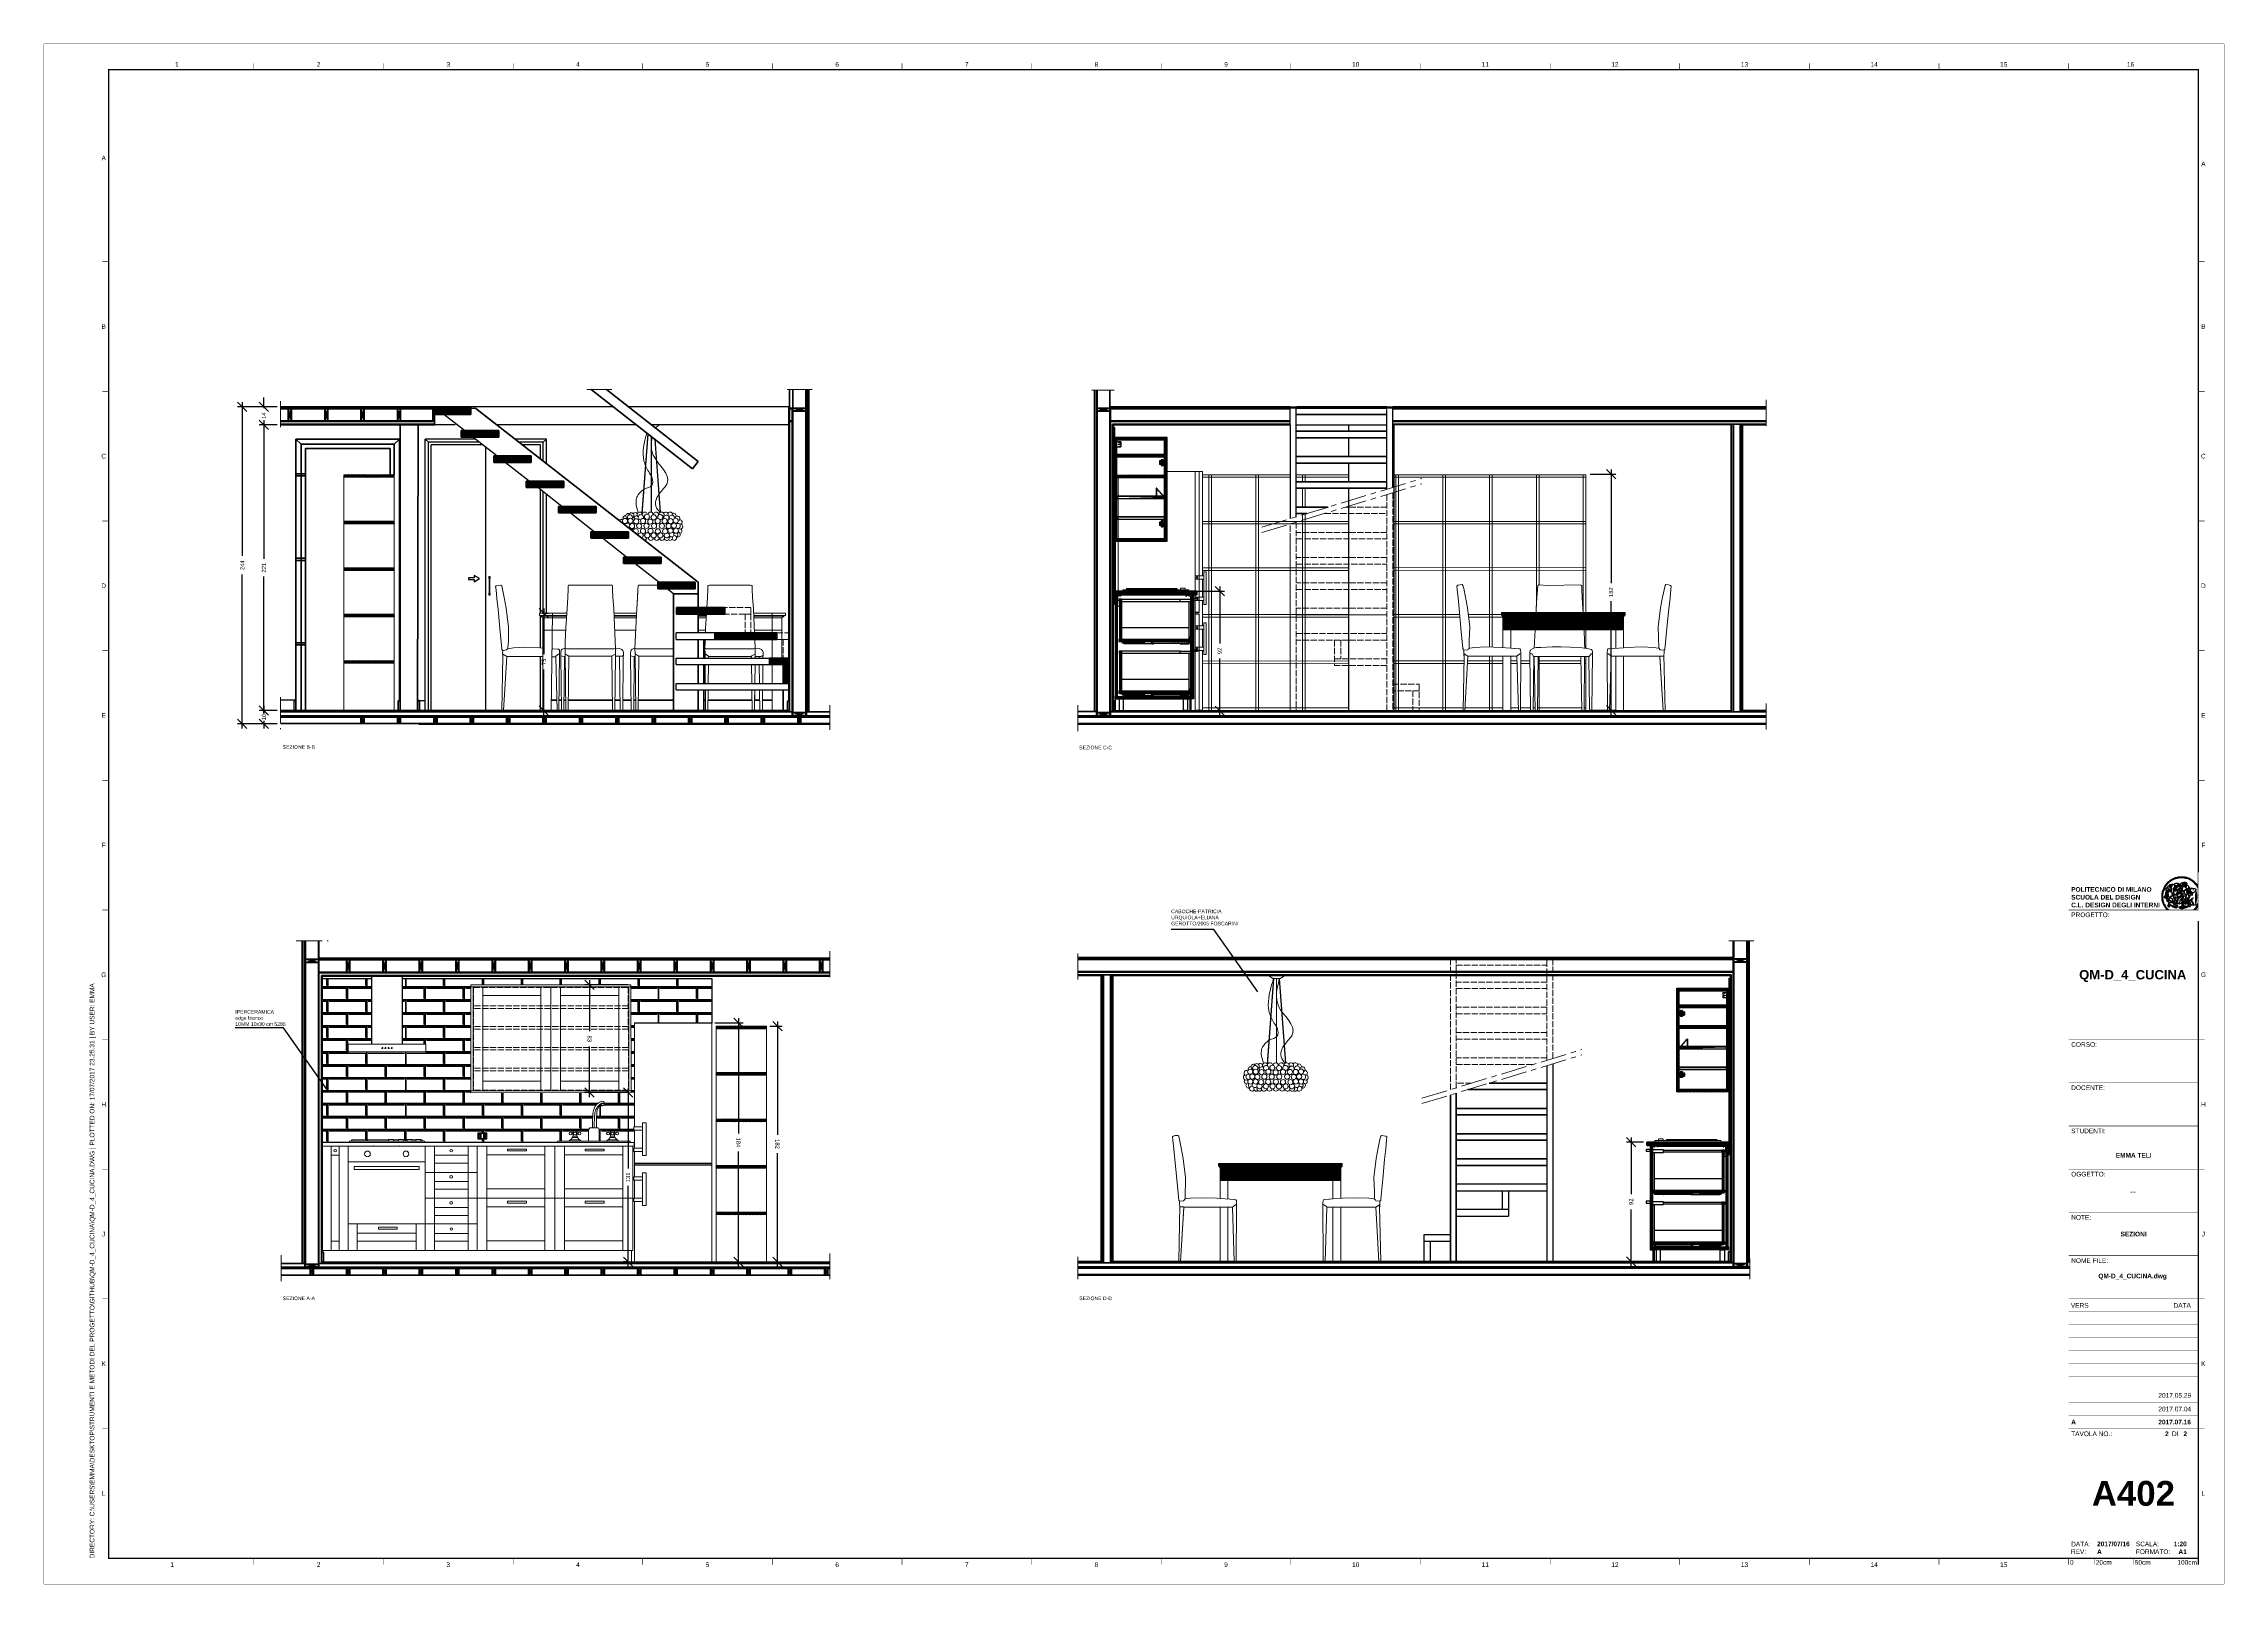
# Paper-space layout 'Layout4-A000' of a CAD drawing. Header units: millimetres. Extents: x 0 to 841, y 0 to 594.
# The model-space entities are those that its viewports show. They can reach past a viewport. Long polylines and large blocks are cut down to what shows.
import ezdxf
from ezdxf.enums import TextEntityAlignment as Align

# ---------------------------------------------------------------- set-up
doc = ezdxf.new("R2010")
doc.units = ezdxf.units.MM
doc.set_wipeout_variables(frame=1)
for name, pattern in [('ACAD_ISO02W100', [15, 12, -3]), ('CENTERX2', [4, 2.5, -0.5, 0.5, -0.5]), ('HIDDEN', [0.375, 0.25, -0.125])]:
    doc.linetypes.add(name, pattern=pattern)
doc.layers.get('DEFPOINTS').update_dxf_attribs({"color": 2})
for name, color, linetype, lineweight in [('A-ANNO-DIMS', 3, 'Continuous', 15), ('A-ANNO-SYMBT', 1, 'ACAD_ISO02W100', 9), ('A-DOOR-FULL', 5, 'Continuous', 25), ('A-FLOR-LEVL', 5, 'Continuous', 35), ('A-FLOR-OVHD', 3, 'HIDDEN', 18), ('A-FURN', 251, 'Continuous', 18), ('A-GLAZ-FULL', 5, 'Continuous', 25), ('A-LINE-GRPH', 1, 'CENTERX2', 13), ('A-WALL-FULL', 4, 'Continuous', 35)]:
    doc.layers.add(name, color=color, linetype=linetype, lineweight=lineweight)
for name, color, linetype in [('ARREDI SEZIONATI', 2, 'Continuous'), ('FINESTRE', 5, 'Continuous'), ('G-ANNO-LOGO', 3, 'Continuous'), ('G-ANNO-NPLT', 210, 'Continuous'), ('G-ANNO-TEXT', 3, 'Continuous'), ('G-ANNO-TTLB', 3, 'Continuous'), ('linee sezionate', 4, 'Continuous'), ('prospetti', 5, 'Continuous'), ('viti', 250, 'Continuous'), ('www.archweb.it - blocchi dwg', 2, 'Continuous')]:
    doc.layers.add(name, color=color, linetype=linetype)
doc.layers.get('www.archweb.it - blocchi dwg').off()
doc.styles.add('ARIAL', font='arial.ttf')
doc.styles.add('ARIAL-BOLD', font='')
doc.styles.add('E-ARIAL', font='arial.ttf')
doc.styles.get("Standard").update_dxf_attribs({"font": 'arial.ttf'})
doc.styles.add('underline', font='arial.ttf')
doc.styles.get('ARIAL-BOLD').set_extended_font_data('Arial', bold=True)
doc.dimstyles.new('TICK_36', dxfattribs={"dimtxt": 1.6, "dimasz": 3.6, "dimexe": 1.8, "dimexo": 1.2, "dimgap": 1.8, "dimtad": 0, "dimdec": 0, "dimzin": 0, "dimdsep": 46, "dimtxsty": 'ARIAL', "dimblk": 'OBLIQUE', "dimcen": 1.8, "dimdle": 1.8, "dimclrd": 256, "dimclrt": 256, "dimadec": 0, "dimazin": 0, "dimtfac": 1, "dimtdec": 0, "dimtmove": 1, "dimatfit": 3, "dimldrblk": 'OPEN90', "dimfxl": 1, "dimtfill": 1, "dimtolj": 1, "dimtzin": 0, "dimarcsym": 0})

# ---------------------------------------------------------------- blocks, each defined once
blk = doc.blocks.new('A1_GRID_LAYOUT')
at = {"layer": 'G-ANNO-NPLT', "const_width": 0.18}
for points in [[(841, 594), (0, 594)], [(0, 0), (0, 594)], [(841, 0), (841, 594)], [(841, 0), (0, 0)]]:
    blk.add_lwpolyline(points, dxfattribs=at)
at = {"layer": 'G-ANNO-TTLB', "const_width": 0.5, "flags": 128}
blk.add_lwpolyline([(25, 584), (25, 10), (831, 10), (831, 584)], close=True, dxfattribs=at)
at = {"layer": 'G-ANNO-TTLB', "const_width": 0.18, "flags": 128}
for points in [[(81, 586.5), (81, 584)], [(131, 586.5), (131, 584)], [(181, 586.5), (181, 584)], [(231, 586.5), (231, 584)], [(281, 586.5), (281, 584)], [(331, 586.5), (331, 584)], [(381, 586.5), (381, 584)], [(431, 586.5), (431, 584)], [(481, 586.5), (481, 584)], [(531, 586.5), (531, 584)], [(581, 586.5), (581, 584)], [(631, 586.5), (631, 584)], [(681, 586.5), (681, 584)], [(731, 586.5), (731, 584)], [(781, 586.5), (781, 584)], [(0, 578.5), (0, 576)], [(25, 510), (22.5, 510)], [(833.5, 510), (831, 510)], [(25, 460), (22.5, 460)], [(833.5, 460), (831, 460)], [(25, 410), (22.5, 410)], [(833.5, 410), (831, 410)], [(25, 360), (22.5, 360)], [(833.5, 360), (831, 360)], [(25, 310), (22.5, 310)], [(833.5, 310), (831, 310)], [(25, 260), (22.5, 260)], [(833.5, 260), (831, 260)], [(25, 210), (22.5, 210)], [(833.5, 210), (831, 210)], [(25, 160), (22.5, 160)], [(833.5, 160), (831, 160)], [(25, 110), (22.5, 110)], [(833.5, 110), (831, 110)], [(833.5, 110), (831, 110)], [(25, 60), (22.5, 60)], [(833.5, 60), (831, 60)], [(833.5, 60), (831, 60)], [(81, 10), (81, 7.5)], [(131, 10), (131, 7.5)], [(181, 10), (181, 7.5)], [(231, 10), (231, 7.5)], [(281, 10), (281, 7.5)], [(331, 10), (331, 7.5)], [(381, 10), (381, 7.5)], [(431, 10), (431, 7.5)], [(481, 10), (481, 7.5)], [(531, 10), (531, 7.5)], [(581, 10), (581, 7.5)], [(631, 10), (631, 7.5)], [(681, 10), (681, 7.5)], [(731, 10), (731, 7.5)], [(781, 10), (781, 7.5)]]:
    blk.add_lwpolyline(points, dxfattribs=at)
at = {"layer": 'G-ANNO-TTLB', "const_width": 0.18}
blk.add_lwpolyline([(716.5, 10), (776.5, 10)], dxfattribs=at)
at = {"layer": 'G-ANNO-TEXT', "style": 'ARIAL'}
for s, p in [('1', (51.35, 586.07)), ('2', (106, 586.07)), ('3', (156, 586.07)), ('4', (206, 586.07)), ('5', (256, 586.07)), ('6', (306, 586.07)), ('7', (356, 586.07)), ('8', (406, 586.07)), ('9', (456, 586.07)), ('10', (506, 586.07)), ('11', (556, 586.07)), ('12', (606, 586.07)), ('13', (656, 586.07)), ('14', (706, 586.07)), ('15', (756, 586.07)), ('16', (804.89, 586.07)), ('A', (23.09, 549.98)), ('A', (832.98, 547.71)), ('B', (23.09, 485)), ('B', (832.98, 485)), ('C', (23.09, 435)), ('C', (832.98, 435)), ('D', (23.09, 385)), ('D', (832.98, 385)), ('E', (23.09, 335)), ('E', (832.98, 335)), ('F', (23.09, 285)), ('F', (832.98, 285)), ('G', (23.09, 235)), ('G', (832.98, 235)), ('H', (23.09, 185)), ('H', (832.98, 185)), ('J', (23.09, 135)), ('J', (832.98, 135)), ('K', (23.09, 85)), ('K', (832.98, 85)), ('L', (23.09, 35)), ('L', (832.98, 35)), ('2', (106, 7.51)), ('3', (156, 7.51)), ('6', (306, 7.51)), ('8', (406, 7.51)), ('9', (456, 7.51)), ('10', (506, 7.51)), ('12', (606, 7.51)), ('13', (656, 7.51)), ('1', (49.49, 7.51)), ('4', (206, 7.51)), ('5', (256, 7.51)), ('7', (356, 7.51)), ('11', (556, 7.51)), ('14', (706, 7.51)), ('15', (756, 7.51))]:
    blk.add_text(s, height=1.8, dxfattribs=at).set_placement(p, align=Align.MIDDLE_CENTER)
at = {"layer": 'G-ANNO-TEXT', "insert": (17.7, 9.95), "char_height": 1.8, "attachment_point": 1, "rotation": 90, "style": 'ARIAL'}
blk.add_mtext_dynamic_manual_height_columns('DIRECTORY: C:\\\\USERS\\\\EMMA\\\\DESKTOP\\\\STRUMENTI E METODI DEL PROGETTO\\\\GITHUB\\\\QM-D_4_CUCINA\\\\QM-D_4_CUCINA.DWG | PLOTTED ON: 17/07/2017 23.25.31 | BY USER: EMMA', width=412.209, gutter_width=9, heights=[0], dxfattribs=at)
blk = doc.blocks.new('*U36')
at = {"layer": 'G-ANNO-TTLB', "const_width": 0.18}
for points in [[(0, -2.5), (0, 0)], [(10, 0), (10, -2.5)], [(25, 0), (25, -2.5)]]:
    blk.add_lwpolyline(points, dxfattribs=at)
at = {"layer": 'G-ANNO-TTLB'}
blk.add_lwpolyline([(50, 0, 0.48, 0.48, 0), (50, -2.5, 0.48, 0.48, 0)], format="xyseb", dxfattribs=at)
at = {"layer": 'G-ANNO-TEXT', "style": 'E-ARIAL'}
blk.add_text('0', height=1.8, dxfattribs=at).set_placement((1.2, -0.7), align=Align.TOP_CENTER)
for s, p in [('20cm', (10.5, -2.5)), ('50cm', (25.5, -2.5))]:
    blk.add_text(s, height=1.8, dxfattribs=at).set_placement(p)
blk.add_text('100cm', height=1.8, dxfattribs=at).set_placement((49.5, -2.5), align=Align.RIGHT)
blk = doc.blocks.new('logoPolimi')
for p, q in [((-2.37, 0.12), (-2.16, 0.11)), ((-2.37, 0.01), (-2.16, 0.01)), ((-2.36, 0.23), (-2.15, 0.21)), ((-2.35, 0.34), (-2.14, 0.31)), ((-2.33, 0.45), (-2.12, 0.41)), ((-2.3, 0.55), (-2.1, 0.51)), ((-2.28, 0.66), (-2.07, 0.6)), ((-2.24, 0.77), (-2.04, 0.7)), ((-2.2, 0.87), (-2.01, 0.79)), ((-2.16, 0.97), (-1.97, 0.89)), ((-2.11, 1.07), (-1.93, 0.98)), ((-2.06, 1.17), (-1.88, 1.07)), ((-2.01, 1.26), (-1.83, 1.15)), ((-1.94, 1.36), (-1.77, 1.24)), ((-1.88, 1.45), (-1.71, 1.32)), ((-1.84, 0.03), (-1.82, 0.35)), ((-1.81, 1.53), (-1.65, 1.4)), ((-1.74, 1.61), (-1.58, 1.47)), ((-1.73, 0.59), (-1.73, 0.59)), ((-1.73, 0.59), (-1.73, 0.59)), ((-1.66, 1.69), (-1.51, 1.54)), ((-1.65, 0.57), (-1.65, 0.57)), ((-1.59, 1.12), (-1.59, 1.12)), ((-1.58, 1.77), (-1.44, 1.61)), ((-1.51, 0.55), (-1.51, 0.55)), ((-1.51, 0.55), (-1.51, 0.55)), ((-1.49, 1.84), (-1.36, 1.68)), ((-1.41, 1.91), (-1.28, 1.74)), ((-1.32, 1.97), (-1.2, 1.8)), ((-1.31, 0.79), (-1.21, 0.75)), ((-1.21, 0.75), (-1.31, 0.79)), ((-1.21, 0.75), (-1.31, 0.79)), ((-1.22, 2.03), (-1.11, 1.85)), ((-1.21, 0.75), (-1.21, 0.75)), ((-1.21, 0.75), (-1.21, 0.75)), ((-1.19, 0.76), (-1.19, 0.76)), ((-1.19, 0.76), (-1.19, 0.76)), ((-1.17, 0.99), (-1.18, 0.99)), ((-1.18, 0.99), (-1.17, 0.99)), ((-1.16, 0.57), (-1.16, 0.57)), ((-1.16, 0.57), (-1.16, 0.57)), ((-1.13, 2.09), (-1.03, 1.9)), ((-1.1, 0.01), (-0.99, 0.06)), ((-0.99, 0.06), (-1.1, 0.01)), ((-0.99, 0.06), (-1.1, 0.01)), ((-1.03, 2.14), (-0.94, 1.95)), ((-0.99, 0.06), (-0.99, 0.06)), ((-0.99, 0.06), (-0.99, 0.06)), ((-0.97, 0.79), (-0.98, 0.79)), ((-0.89, 0.84), (-0.97, 0.79)), ((-0.97, 0.79), (-0.89, 0.84)), ((-0.96, 1.41), (-0.96, 1.41)), ((-0.96, 1.41), (-0.96, 1.41)), ((-0.93, 2.18), (-0.84, 1.99)), ((-0.89, 0.84), (-0.82, 0.87)), ((-0.82, 0.87), (-0.89, 0.84)), ((-0.89, 0.84), (-0.82, 0.87)), ((-0.88, 0.83), (-0.89, 0.84)), ((-0.85, 1.39), (-0.85, 1.39)), ((-0.85, 1.39), (-0.85, 1.39)), ((-0.84, 0.14), (-0.84, 0.14)), ((-0.83, 2.22), (-0.75, 2.03)), ((-0.77, 1.08), (-0.78, 1.08)), ((-0.78, 1.08), (-0.77, 1.08)), ((-0.61, 1.12), (-0.77, 1.08)), ((-0.77, 1.08), (-0.61, 1.12)), ((-0.77, 1.08), (-0.61, 1.12)), ((-0.75, 1.3), (-0.76, 1.29)), ((-0.76, 1.29), (-0.75, 1.3)), ((-0.72, 2.26), (-0.66, 2.06)), ((-0.65, 0.99), (-0.7, 0.96)), ((-0.69, 0.18), (-0.68, 0.18)), ((-0.66, 0.93), (-0.66, 0.93)), ((-0.66, 0.93), (-0.64, 0.93)), ((-0.66, 0.93), (-0.66, 0.93)), ((-0.66, 0.93), (-0.66, 0.93)), ((-0.63, 1.01), (-0.63, 1.01)), ((-0.63, 1.01), (-0.62, 1.01)), ((-0.63, 0.66), (-0.63, 0.66)), ((-0.61, 2.29), (-0.56, 2.09)), ((-0.6, 1.12), (-0.61, 1.12)), ((-0.61, 1.12), (-0.6, 1.12)), ((-0.61, 1.12), (-0.6, 1.12)), ((-0.61, 0.86), (-0.57, 0.85)), ((-0.57, 0.85), (-0.61, 0.86)), ((-0.61, 0.86), (-0.57, 0.85)), ((-0.53, 1.08), (-0.6, 1.12)), ((-0.6, 1.12), (-0.6, 1.11)), ((-0.6, 1.12), (-0.53, 1.08)), ((-0.57, 0.8), (-0.59, 0.8)), ((-0.57, 0.85), (-0.53, 0.84)), ((-0.57, 0.85), (-0.57, 0.85)), ((-0.57, 0.85), (-0.57, 0.85)), ((-0.57, 0.85), (-0.53, 0.84)), ((-0.56, 0.29), (-0.49, 0.48)), ((-0.56, 0.14), (-0.56, 0.29)), ((-0.5, 0.11), (-0.56, 0.14)), ((-0.53, 0.84), (-0.51, 0.84)), ((-0.53, 0.84), (-0.51, 0.84)), ((-0.53, 0.84), (-0.53, 0.84)), ((-0.51, 2.32), (-0.46, 2.11)), ((-0.51, 0.11), (-0.51, 0.11)), ((-0.51, 0.11), (-0.51, 0.11)), ((-0.34, 0.33), (-0.5, 0.11)), ((-0.49, 0.48), (-0.41, 0.55)), ((-0.42, 0.8), (-0.47, 0.79)), ((-0.42, 0.8), (-0.47, 0.79)), ((-0.47, 0.79), (-0.45, 0.76)), ((-0.47, 0.79), (-0.45, 0.76)), ((-0.45, 1.14), (-0.42, 1.11)), ((-0.42, 1.26), (-0.36, 1.22)), ((-0.41, 0.55), (-0.34, 0.49)), ((-0.4, 2.34), (-0.36, 2.13)), ((-0.4, 1.37), (-0.38, 1.38)), ((-0.39, 1.37), (-0.4, 1.37)), ((-0.35, 1.33), (-0.4, 1.37)), ((-0.39, 1.24), (-0.4, 1.23)), ((-0.38, 1.14), (-0.38, 1.14)), ((-0.34, 0.49), (-0.09, 0.48)), ((-0.16, 0.32), (-0.34, 0.33)), ((-0.14, 0.32), (-0.31, 0.34)), ((-0.29, 2.35), (-0.26, 2.14)), ((-0.28, 1.3), (-0.29, 1.3)), ((-0.28, 1.3), (-0.28, 1.3)), ((-0.18, 2.36), (-0.16, 2.15)), ((-0.16, 1.24), (-0.16, 1.25)), ((-0.16, 1.25), (-0.16, 1.25)), ((-0.16, 0.49), (-0.14, 0.64)), ((-0.06, 0.27), (-0.16, 0.32)), ((-0.1, 0.88), (-0.09, 0.87)), ((-0.08, 1.37), (-0.08, 1.38)), ((-0.08, 1.23), (-0.05, 1.21)), ((-0.05, 1.21), (-0.08, 1.23)), ((-0.08, 1.23), (-0.05, 1.21)), ((-0.07, 2.37), (-0.06, 2.16)), ((-0.03, 0.26), (-0.06, 0.27)), ((-0.05, 1.21), (-0.04, 1.21)), ((-0.04, 1.21), (-0.05, 1.21)), ((-0.04, 1.21), (-0.04, 1.21)), ((-0.04, 1.21), (-0.04, 1.21)), ((-0.04, 0.48), (-0.03, 0.26)), ((0.03, 1.15), (0.03, 1.15)), ((0.03, 0.66), (0.03, 0.67)), ((0.04, 2.37), (0.04, 2.16)), ((0.07, 0.58), (0.07, 0.57)), ((0.1, 1.18), (0.1, 1.18)), ((0.1, 0.84), (0.1, 0.84)), ((0.13, 1.32), (0.17, 1.19)), ((0.15, 2.36), (0.14, 2.16)), ((0.14, 0.71), (0.34, 0.65)), ((0.31, 0.56), (0.17, 0.63)), ((0.26, 2.36), (0.24, 2.15)), ((0.27, 1.61), (0.27, 1.61)), ((0.27, 1.61), (0.27, 1.61)), ((0.27, 1.61), (0.27, 1.61)), ((0.29, 1.29), (0.29, 1.29)), ((0.29, 1.29), (0.29, 1.29)), ((0.29, 1.29), (0.29, 1.29)), ((0.29, 1.29), (0.29, 1.29)), ((0.33, 0.49), (0.34, 0.49)), ((0.33, 0.03), (0.35, 0.03)), ((0.33, 0.03), (0.35, 0.03)), ((0.37, 2.34), (0.34, 2.13)), ((0.34, 0.65), (0.34, 0.64)), ((0.35, 0.03), (0.57, 0.06)), ((0.35, 0.03), (0.57, 0.06)), ((0.35, 0.03), (0.35, 0.03)), ((0.35, 0.03), (0.35, 0.03)), ((0.38, 1.36), (0.37, 1.35)), ((0.38, 0.34), (0.37, 0.34)), ((0.38, 0.34), (0.38, 0.34)), ((0.43, 0.67), (0.39, 0.64)), ((0.48, 2.32), (0.44, 2.12)), ((0.49, 1.05), (0.51, 1.13)), ((0.51, 1.13), (0.49, 1.05)), ((0.49, 1.05), (0.51, 1.13)), ((0.51, 1.31), (0.5, 1.29)), ((0.51, 1.13), (0.52, 1.23)), ((0.52, 1.23), (0.51, 1.23)), ((0.51, 1.23), (0.52, 1.23)), ((0.52, 1.23), (0.51, 1.13)), ((0.51, 1.13), (0.52, 1.23)), ((0.52, 1.24), (0.6, 1.37)), ((0.52, 1.23), (0.6, 1.36)), ((0.6, 1.36), (0.52, 1.23)), ((0.52, 1.23), (0.52, 1.23)), ((0.52, 1.23), (0.52, 1.24)), ((0.52, 1.23), (0.52, 1.23)), ((0.55, 1.07), (0.53, 1.06)), ((0.53, 1.04), (0.53, 1.06)), ((0.53, 1.05), (0.53, 1.04)), ((0.59, 2.3), (0.54, 2.09)), ((0.54, 0.3), (0.63, 0.32)), ((0.54, -0.08), (0.61, 0.06)), ((0.61, 0.06), (0.54, -0.08)), ((0.54, -0.08), (0.61, 0.06)), ((0.56, 0.19), (0.59, 0.21)), ((0.57, 1.07), (0.57, 1.07)), ((0.57, 1.07), (0.57, 1.07)), ((0.57, 1.07), (0.57, 1.07)), ((0.57, 1.07), (0.57, 1.07)), ((0.57, 1.07), (0.57, 1.07)), ((0.57, 1.07), (0.57, 1.07)), ((0.57, 1.07), (0.57, 1.07)), ((0.58, 0.3), (0.59, 0.29)), ((0.59, 0.78), (0.59, 0.79)), ((0.59, 0.79), (0.59, 0.79)), ((0.59, 0.79), (0.59, 0.79)), ((0.59, 0.79), (0.59, 0.78)), ((0.61, 0.06), (0.6, 0.07)), ((0.6, 0.07), (0.61, 0.06)), ((0.61, 0.06), (0.61, 0.07)), ((0.62, 0.21), (0.65, 0.22)), ((0.69, 2.27), (0.63, 2.07)), ((0.64, 1.37), (0.65, 1.37)), ((0.69, 0.86), (0.68, 0.86)), ((0.68, 0.86), (0.69, 0.86)), ((0.68, 0.76), (0.68, 0.76)), ((0.8, 2.23), (0.73, 2.03)), ((0.76, 0.26), (0.76, 0.26)), ((0.9, 2.19), (0.82, 2)), ((0.82, 0.35), (0.84, 0.36)), ((0.82, 0.35), (0.82, 0.35)), ((0.84, 0.36), (0.84, 0.37)), ((0.85, 0.34), (1.05, 0.35)), ((1, 2.15), (0.91, 1.96)), ((0.93, 1.05), (0.93, 1.05)), ((0.93, 1.05), (0.93, 1.05)), ((0.93, 1.05), (0.93, 1.04)), ((0.93, 1.05), (0.93, 1.05)), ((0.97, 0.66), (0.96, 0.66)), ((1.01, 0.97), (0.98, 0.96)), ((1.1, 2.1), (1, 1.91)), ((1.2, 2.04), (1.09, 1.86)), ((1.17, 0.96), (1.17, 0.95)), ((1.17, 0.95), (1.17, 0.95)), ((1.29, 1.99), (1.18, 1.81)), ((1.38, 1.92), (1.26, 1.75)), ((1.34, 0.37), (1.26, 0.04)), ((1.27, 0.37), (1.27, 0.38)), ((1.28, 0.95), (1.28, 0.95)), ((1.47, 1.86), (1.34, 1.69)), ((1.37, 0.73), (1.46, 0.81)), ((1.41, 0.4), (1.41, 0.41)), ((1.56, 1.79), (1.42, 1.63)), ((1.64, 1.71), (1.49, 1.56)), ((1.49, 0.9), (1.57, 0.92)), ((1.72, 1.63), (1.56, 1.49)), ((1.67, 0.6), (1.57, 0.53)), ((1.79, 1.55), (1.63, 1.41)), ((1.86, 1.47), (1.7, 1.34)), ((1.93, 1.38), (1.76, 1.26)), ((1.99, 1.29), (1.81, 1.17)), ((2.05, 1.19), (1.87, 1.09)), ((2.1, 1.1), (1.92, 1)), ((2.15, 1), (1.96, 0.91)), ((2.19, 0.9), (2, 0.82)), ((2.23, 0.79), (2.04, 0.72)), ((2.27, 0.69), (2.07, 0.63)), ((2.3, 0.58), (2.09, 0.53)), ((2.32, 0.47), (2.12, 0.43)), ((2.34, 0.37), (2.13, 0.33)), ((2.36, 0.26), (2.15, 0.23)), ((2.37, 0.15), (2.16, 0.13)), ((2.37, 0.04), (2.16, 0.03)), ((-2.37, -0.1), (-2.16, -0.09)), ((-2.36, -0.21), (-2.15, -0.19)), ((-2.35, -0.32), (-2.14, -0.29)), ((-2.33, -0.43), (-2.12, -0.39)), ((-2.31, -0.54), (-2.1, -0.49)), ((-2.28, -0.65), (-2.08, -0.59)), ((-2.25, -0.75), (-2.05, -0.69)), ((-2.21, -0.86), (-2.02, -0.78)), ((-2.17, -0.96), (-1.98, -0.87)), ((-2.12, -1.06), (-1.93, -0.96)), ((-2.07, -1.16), (-1.89, -1.05)), ((-2.04, -0.15), (-1.97, -0.2)), ((-2.01, -1.25), (-1.84, -1.14)), ((-1.95, -1.34), (-1.78, -1.22)), ((-1.89, -1.43), (-1.72, -1.31)), ((-1.82, -1.52), (-1.66, -1.38)), ((-1.75, -1.6), (-1.59, -1.46)), ((-1.67, -1.68), (-1.52, -1.53)), ((-1.58, -0.12), (-1.6, -0.18)), ((-1.6, -0.18), (-1.58, -0.28)), ((-1.57, -0.54), (-1.59, -0.54)), ((-1.59, -0.54), (-1.59, -0.54)), ((-1.59, -1.76), (-1.45, -1.6)), ((-1.56, -0.32), (-1.56, -0.31)), ((-1.56, -0.31), (-1.56, -0.31)), ((-1.53, -0.65), (-1.53, -0.65)), ((-1.53, -0.65), (-1.53, -0.65)), ((-1.51, -1.83), (-1.37, -1.67)), ((-1.48, -0.86), (-1.48, -0.85)), ((-1.42, -0.37), (-1.42, -0.37)), ((-1.42, -1.9), (-1.29, -1.73)), ((-1.38, -0.46), (-1.38, -0.46)), ((-1.33, -1.96), (-1.21, -1.79)), ((-1.31, -0.24), (-1.31, -0.23)), ((-1.31, -0.23), (-1.31, -0.24)), ((-1.24, -2.02), (-1.13, -1.84)), ((-1.23, -0.19), (-1.23, -0.19)), ((-1.23, -0.19), (-1.23, -0.19)), ((-1.23, -0.19), (-1.23, -0.19)), ((-1.23, -0.19), (-1.23, -0.19)), ((-1.14, -2.08), (-1.04, -1.89)), ((-1.04, -2.13), (-0.95, -1.94)), ((-1.01, -0.39), (-1.02, -0.39)), ((-1.02, -0.39), (-1.01, -0.39)), ((-1.02, -0.7), (-1.02, -0.7)), ((-1.02, -0.7), (-1.02, -0.7)), ((-1.02, -0.7), (-1.02, -0.7)), ((-0.94, -2.18), (-0.86, -1.98)), ((-0.84, -2.22), (-0.77, -2.02)), ((-0.79, -0.51), (-0.83, -0.58)), ((-0.83, -0.58), (-0.79, -0.51)), ((-0.83, -0.58), (-0.79, -0.51)), ((-0.78, -1.05), (-0.83, -0.94)), ((-0.83, -0.94), (-0.78, -1.05)), ((-0.83, -0.94), (-0.83, -0.94)), ((-0.83, -0.94), (-0.78, -1.05)), ((-0.82, -1.23), (-0.82, -1.23)), ((-0.82, -1.23), (-0.77, -1.23)), ((-0.77, -1.23), (-0.82, -1.23)), ((-0.82, -1.23), (-0.82, -1.23)), ((-0.77, -1.23), (-0.82, -1.23)), ((-0.75, -0.96), (-0.8, -0.89)), ((-0.8, -0.89), (-0.79, -0.92)), ((-0.79, -0.92), (-0.8, -0.89)), ((-0.8, -0.89), (-0.75, -0.96)), ((-0.79, -0.92), (-0.8, -0.89)), ((-0.8, -0.89), (-0.8, -0.89)), ((-0.8, -0.89), (-0.75, -0.96)), ((-0.79, -0.92), (-0.78, -0.95)), ((-0.78, -0.95), (-0.79, -0.92)), ((-0.78, -0.95), (-0.79, -0.92)), ((-0.77, -0.49), (-0.78, -0.48)), ((-0.78, -0.48), (-0.77, -0.49)), ((-0.78, -0.95), (-0.76, -1)), ((-0.76, -1), (-0.78, -0.95)), ((-0.76, -1), (-0.78, -0.95)), ((-0.71, -0.89), (-0.75, -0.87)), ((-0.75, -0.87), (-0.71, -0.89)), ((-0.75, -0.87), (-0.71, -0.89)), ((-0.72, -1.01), (-0.75, -0.96)), ((-0.75, -0.96), (-0.72, -1.01)), ((-0.75, -0.96), (-0.72, -1.01)), ((-0.74, -2.25), (-0.67, -2.05)), ((-0.64, -0.93), (-0.71, -0.89)), ((-0.71, -0.89), (-0.64, -0.93)), ((-0.71, -0.89), (-0.64, -0.93)), ((-0.66, -0.53), (-0.66, -0.53)), ((-0.66, -0.53), (-0.66, -0.53)), ((-0.66, -0.53), (-0.66, -0.53)), ((-0.63, -2.29), (-0.57, -2.08)), ((-0.52, -2.31), (-0.48, -2.11)), ((-0.39, -0.81), (-0.51, -0.69)), ((-0.51, -1.04), (-0.5, -1.04)), ((-0.48, -0.42), (-0.48, -0.42)), ((-0.48, -0.42), (-0.48, -0.42)), ((-0.48, -0.42), (-0.48, -0.42)), ((-0.42, -2.33), (-0.38, -2.13)), ((-0.41, -0.51), (-0.41, -0.51)), ((-0.38, -0.05), (-0.39, -0.12)), ((-0.39, -0.12), (-0.37, -0.1)), ((-0.35, -0.14), (-0.37, -0.08)), ((-0.37, -0.09), (-0.37, -0.09)), ((-0.33, -0.12), (-0.35, -0.14)), ((-0.32, -0.14), (-0.35, -0.14)), ((-0.35, -0.18), (-0.34, -0.22)), ((-0.34, -0.08), (-0.29, -0.16)), ((-0.34, -0.22), (-0.34, -0.22)), ((-0.27, -0.17), (-0.32, -0.14)), ((-0.31, -2.35), (-0.28, -2.14)), ((-0.25, -0.91), (-0.26, -0.9)), ((-0.26, -1.29), (0.1, -1.2)), ((0.1, -1.2), (-0.26, -1.29)), ((0.08, -1.4), (-0.26, -1.29)), ((-0.26, -1.29), (0.08, -1.4)), ((-0.26, -1.38), (-0.26, -1.29)), ((-0.26, -1.29), (-0.26, -1.29)), ((-0.26, -1.29), (-0.26, -1.38)), ((-0.26, -1.29), (0.08, -1.4)), ((-0.26, -1.29), (-0.26, -1.29)), ((0.08, -1.49), (-0.26, -1.38)), ((-0.26, -1.38), (0.09, -1.49)), ((-0.2, -2.36), (-0.18, -2.15)), ((-0.14, -0.15), (-0.16, -0.13)), ((-0.11, -0.04), (-0.12, -0.05)), ((-0.09, -2.37), (-0.08, -2.16)), ((-0.04, -0.41), (-0.01, -0.44)), ((-0.01, -0.44), (-0.04, -0.41)), ((-0.04, -0.41), (-0.01, -0.44)), ((0.03, -2.37), (0.02, -2.16)), ((0.07, -0.84), (0.07, -0.84)), ((0.07, -0.84), (0.07, -0.84)), ((0.1, -1.2), (0.08, -1.32)), ((0.08, -1.32), (0.13, -1.2)), ((0.08, -1.4), (0.72, -1.22)), ((0.72, -1.22), (0.08, -1.4)), ((0.08, -1.4), (0.72, -1.22)), ((0.72, -1.31), (0.08, -1.49)), ((0.08, -1.44), (0.08, -1.4)), ((0.08, -1.4), (0.08, -1.44)), ((0.08, -1.4), (0.08, -1.49)), ((0.08, -1.49), (0.08, -1.44)), ((0.08, -1.44), (0.08, -1.44)), ((0.08, -1.44), (0.08, -1.45)), ((0.08, -1.45), (0.08, -1.46)), ((0.08, -1.46), (0.08, -1.49)), ((0.1, -1.01), (0.09, -0.86)), ((0.1, -1.01), (0.09, -0.86)), ((0.09, -1.49), (0.72, -1.31)), ((0.1, -1.2), (0.12, -1.04)), ((0.12, -1.04), (0.1, -1.2)), ((0.13, -1.2), (0.1, -1.2)), ((0.1, -1.2), (0.13, -1.2)), ((0.13, -1.2), (0.1, -1.2)), ((0.1, -1.2), (0.1, -1.2)), ((0.11, -0.44), (0.11, -0.44)), ((0.11, -0.44), (0.11, -0.44)), ((0.12, -0.21), (0.12, -0.21)), ((0.12, -0.21), (0.12, -0.21)), ((0.12, -0.21), (0.12, -0.21)), ((0.12, -0.21), (0.12, -0.21)), ((0.12, -0.21), (0.12, -0.21)), ((0.12, -0.21), (0.12, -0.21)), ((0.12, -0.21), (0.12, -0.21)), ((0.12, -0.21), (0.12, -0.21)), ((0.12, -0.21), (0.12, -0.21)), ((0.12, -0.21), (0.12, -0.21)), ((0.12, -0.21), (0.12, -0.21)), ((0.12, -0.21), (0.12, -0.21)), ((0.12, -0.21), (0.12, -0.21)), ((0.12, -0.56), (0.14, -0.53)), ((0.14, -0.53), (0.12, -0.56)), ((0.12, -0.56), (0.14, -0.53)), ((0.12, -1.04), (0.12, -1.04)), ((0.12, -1.04), (0.12, -1.04)), ((0.12, -1.04), (0.12, -1.04)), ((0.14, -2.37), (0.12, -2.16)), ((0.21, -0.99), (0.13, -1.2)), ((0.13, -1.2), (0.21, -0.99)), ((0.36, -1.14), (0.13, -1.2)), ((0.13, -1.2), (0.26, -1.17)), ((0.14, -0.53), (0.16, -0.49)), ((0.16, -0.49), (0.14, -0.53)), ((0.14, -0.53), (0.16, -0.49)), ((0.16, -0.49), (0.16, -0.49)), ((0.16, -0.49), (0.16, -0.49)), ((0.28, -1.19), (0.21, -0.99)), ((0.21, -0.99), (0.31, -1.27)), ((0.25, -2.36), (0.22, -2.15)), ((0.24, -0.17), (0.24, -0.16)), ((0.24, -0.16), (0.24, -0.17)), ((0.25, -0.84), (0.25, -0.88)), ((0.25, -0.88), (0.25, -0.84)), ((0.25, -0.88), (0.25, -0.84)), ((0.25, -0.88), (0.29, -1.17)), ((0.26, -0.88), (0.25, -0.88)), ((0.31, -1.27), (0.25, -0.88)), ((0.26, -1.17), (0.28, -1.16)), ((0.28, -1.16), (0.36, -1.14)), ((0.29, -1.17), (0.28, -1.19)), ((0.35, -2.34), (0.32, -2.14)), ((0.36, -1.14), (0.72, -1.22)), ((0.72, -1.22), (0.36, -1.14)), ((0.46, -2.32), (0.42, -2.12)), ((0.49, -0.31), (0.49, -0.31)), ((0.49, -0.31), (0.49, -0.31)), ((0.5, -0.27), (0.5, -0.27)), ((0.51, -0.27), (0.51, -0.27)), ((0.57, -2.3), (0.52, -2.1)), ((0.68, -2.27), (0.62, -2.07)), ((0.78, -2.24), (0.71, -2.04)), ((0.72, -0.81), (0.75, -0.89)), ((0.72, -1.22), (0.72, -1.31)), ((0.72, -1.31), (0.72, -1.22)), ((0.74, -0.23), (0.74, -0.23)), ((0.74, -0.23), (0.75, -0.24)), ((0.75, -0.23), (0.75, -0.23)), ((0.89, -2.2), (0.81, -2)), ((0.86, -0.25), (0.82, -0.34)), ((0.87, -0.22), (0.86, -0.23)), ((0.87, -0.22), (0.86, -0.25)), ((0.99, -2.15), (0.9, -1.96)), ((0.96, -0.58), (0.96, -0.57)), ((1.09, -2.11), (0.99, -1.92)), ((1.05, -1.05), (1.04, -1.05)), ((1.19, -2.05), (1.08, -1.87)), ((1.28, -2), (1.17, -1.82)), ((1.37, -1.93), (1.25, -1.76)), ((1.31, -0.27), (1.3, -0.26)), ((1.3, -0.26), (1.3, -0.26)), ((1.3, -0.26), (1.3, -0.26)), ((1.3, -0.26), (1.31, -0.27)), ((1.3, -0.26), (1.3, -0.26)), ((1.46, -1.87), (1.33, -1.7)), ((1.54, -1.8), (1.41, -1.64)), ((1.63, -1.72), (1.48, -1.57)), ((1.71, -1.65), (1.55, -1.5)), ((1.78, -1.57), (1.62, -1.43)), ((1.85, -1.48), (1.69, -1.35)), ((1.92, -1.39), (1.75, -1.27)), ((1.98, -1.3), (1.81, -1.19)), ((2.04, -1.21), (1.86, -1.1)), ((2.09, -1.11), (1.91, -1.01)), ((2.14, -1.01), (1.95, -0.92)), ((2.19, -0.91), (1.99, -0.83)), ((2.23, -0.81), (2.03, -0.74)), ((2.26, -0.7), (2.06, -0.64)), ((2.29, -0.6), (2.09, -0.55)), ((2.32, -0.49), (2.11, -0.45)), ((2.34, -0.38), (2.13, -0.35)), ((2.35, -0.27), (2.15, -0.25)), ((2.37, -0.08), (2.16, -0.07)), ((2.36, -0.16), (2.16, -0.15))]:
    blk.add_line(p, q)
for points in [[(-1.9, 0.12), (-1.94, 0.02), (-2.05, -0.09), (-2.05, -0.09)], [(-1.86, 0.38), (-1.86, 0.38), (-1.87, 0.19), (-1.9, 0.12)], [(-1.76, 0.6), (-1.76, 0.6), (-1.84, 0.57), (-1.86, 0.38)], [(-1.86, -0.04), (-1.84, 0.02), (-1.84, 0.03), (-1.84, 0.03)], [(-1.82, 0.78), (-1.83, 0.8), (-1.85, 0.86), (-1.83, 0.88)], [(-1.82, 0.78), (-1.83, 0.8), (-1.85, 0.86), (-1.83, 0.88)], [(-1.83, 0.88), (-1.81, 0.9), (-1.76, 0.96), (-1.76, 0.96)], [(-1.83, 0.88), (-1.81, 0.9), (-1.76, 0.96), (-1.76, 0.96)], [(-1.76, 0.6), (-1.83, 0.7), (-1.78, 0.74), (-1.78, 0.74)], [(-1.78, 0.74), (-1.79, 0.74), (-1.83, 0.7), (-1.76, 0.6)], [(-1.78, 0.74), (-1.8, 0.76), (-1.81, 0.78), (-1.82, 0.78)], [(-1.78, 0.74), (-1.8, 0.76), (-1.81, 0.78), (-1.82, 0.78)], [(-1.82, 0.35), (-1.81, 0.5), (-1.73, 0.59), (-1.73, 0.59)], [(-1.82, -0.19), (-1.73, -0.07), (-1.75, 0.14), (-1.75, 0.3)], [(-1.75, 0.33), (-1.75, 0.17), (-1.73, -0.05), (-1.8, -0.17)], [(-1.78, 0.74), (-1.75, 0.72), (-1.72, 0.69), (-1.68, 0.7)], [(-1.68, 0.7), (-1.72, 0.69), (-1.75, 0.72), (-1.78, 0.74)], [(-1.68, 0.7), (-1.72, 0.69), (-1.75, 0.72), (-1.78, 0.74)], [(-1.78, 0.74), (-1.78, 0.74), (-1.78, 0.74), (-1.78, 0.74)], [(-1.76, 0.96), (-1.68, 1.1), (-1.59, 1.12), (-1.59, 1.12)], [(-1.76, 0.96), (-1.68, 1.1), (-1.6, 1.12), (-1.6, 1.12)], [(-1.73, 0.59), (-1.74, 0.59), (-1.75, 0.6), (-1.76, 0.6)], [(-1.73, 0.59), (-1.74, 0.59), (-1.75, 0.6), (-1.76, 0.6)], [(-1.75, 0.3), (-1.76, 0.47), (-1.65, 0.57), (-1.65, 0.57)], [(-1.65, 0.57), (-1.65, 0.57), (-1.76, 0.5), (-1.75, 0.33)], [(-1.65, 0.57), (-1.68, 0.58), (-1.7, 0.58), (-1.73, 0.59)], [(-1.65, 0.57), (-1.68, 0.58), (-1.7, 0.58), (-1.73, 0.59)], [(-1.5, 0.71), (-1.53, 0.74), (-1.61, 0.71), (-1.68, 0.7)], [(-1.68, 0.7), (-1.61, 0.71), (-1.53, 0.73), (-1.5, 0.71)], [(-1.5, 0.71), (-1.53, 0.73), (-1.61, 0.71), (-1.68, 0.7)], [(-1.51, 0.55), (-1.56, 0.56), (-1.61, 0.56), (-1.65, 0.57)], [(-1.65, 0.57), (-1.61, 0.56), (-1.56, 0.56), (-1.51, 0.55)], [(-1.51, 0.55), (-1.56, 0.56), (-1.61, 0.56), (-1.65, 0.57)], [(-1.59, 1.12), (-1.6, 1.06), (-1.61, 0.99), (-1.61, 0.97)], [(-1.61, 0.97), (-1.61, 0.99), (-1.6, 1.06), (-1.59, 1.12)], [(-1.61, 0.97), (-1.61, 0.99), (-1.6, 1.06), (-1.59, 1.12)], [(-1.61, 0.97), (-1.61, 0.95), (-1.56, 0.88), (-1.54, 0.87)], [(-1.54, 0.87), (-1.56, 0.88), (-1.61, 0.95), (-1.61, 0.97)], [(-1.54, 0.87), (-1.56, 0.88), (-1.61, 0.96), (-1.61, 0.97)], [(-1.59, 1.12), (-1.59, 1.13), (-1.59, 1.15), (-1.58, 1.16)], [(-1.59, 1.12), (-1.59, 1.13), (-1.59, 1.15), (-1.58, 1.16)], [(-1.58, 1.16), (-1.57, 1.21), (-1.52, 1.23), (-1.49, 1.25)], [(-1.58, 1.16), (-1.57, 1.21), (-1.52, 1.23), (-1.49, 1.25)], [(-1.58, 0.36), (-1.58, 0.48), (-1.51, 0.55), (-1.51, 0.55)], [(-1.51, 0.55), (-1.51, 0.55), (-1.58, 0.48), (-1.58, 0.36)], [(-1.51, 0.55), (-1.51, 0.55), (-1.58, 0.48), (-1.58, 0.36)], [(-1.55, 0.04), (-1.55, 0.08), (-1.58, 0.25), (-1.58, 0.36)], [(-1.58, 0.36), (-1.58, 0.25), (-1.55, 0.08), (-1.55, 0.04)], [(-1.58, 0.36), (-1.58, 0.25), (-1.55, 0.08), (-1.55, 0.04)], [(-1.58, -0.12), (-1.57, -0.06), (-1.55, 0.02), (-1.55, 0.04)], [(-1.55, 0.04), (-1.55, 0.02), (-1.57, -0.06), (-1.58, -0.12)], [(-1.55, 0.04), (-1.55, 0.02), (-1.56, -0.04), (-1.57, -0.1)], [(-1.54, 0.87), (-1.52, 0.85), (-1.47, 0.83), (-1.44, 0.83)], [(-1.44, 0.83), (-1.47, 0.83), (-1.52, 0.85), (-1.54, 0.87)], [(-1.45, 0.83), (-1.47, 0.83), (-1.52, 0.85), (-1.54, 0.87)], [(-1.51, 0.55), (-1.33, 0.54), (-1.16, 0.57), (-1.16, 0.57)], [(-1.16, 0.57), (-1.16, 0.57), (-1.33, 0.54), (-1.51, 0.55)], [(-1.16, 0.57), (-1.16, 0.57), (-1.33, 0.54), (-1.51, 0.55)], [(-1.5, 0.71), (-1.46, 0.68), (-1.4, 0.62), (-1.33, 0.66)], [(-1.33, 0.66), (-1.4, 0.62), (-1.46, 0.68), (-1.5, 0.71)], [(-1.33, 0.66), (-1.4, 0.62), (-1.46, 0.68), (-1.5, 0.71)], [(-1.49, 1.25), (-1.46, 1.26), (-1.42, 1.33), (-1.39, 1.36)], [(-1.49, 1.25), (-1.46, 1.27), (-1.43, 1.34), (-1.39, 1.36)], [(-1.31, 0.79), (-1.33, 0.79), (-1.42, 0.83), (-1.45, 0.83)], [(-1.44, 0.83), (-1.42, 0.83), (-1.33, 0.79), (-1.31, 0.79)], [(-1.31, 0.79), (-1.33, 0.79), (-1.42, 0.83), (-1.44, 0.83)], [(-1.35, 1.1), (-1.4, 1.17), (-1.36, 1.23), (-1.29, 1.31)], [(-1.29, 1.31), (-1.36, 1.23), (-1.4, 1.17), (-1.35, 1.1)], [(-1.35, 1.1), (-1.4, 1.17), (-1.36, 1.23), (-1.29, 1.31)], [(-1.39, 1.36), (-1.35, 1.38), (-1.26, 1.4), (-1.19, 1.41)], [(-1.39, 1.36), (-1.35, 1.38), (-1.26, 1.4), (-1.19, 1.41)], [(-1.18, 0.99), (-1.24, 0.97), (-1.3, 1.03), (-1.35, 1.1)], [(-1.35, 1.1), (-1.3, 1.03), (-1.24, 0.97), (-1.18, 0.99)], [(-1.18, 1), (-1.24, 0.97), (-1.3, 1.03), (-1.35, 1.1)], [(-1.33, 0.66), (-1.28, 0.7), (-1.23, 0.73), (-1.21, 0.75)], [(-1.21, 0.75), (-1.23, 0.73), (-1.28, 0.7), (-1.33, 0.66)], [(-1.21, 0.75), (-1.23, 0.73), (-1.28, 0.7), (-1.33, 0.66)], [(-1.29, 1.31), (-1.22, 1.39), (-1.01, 1.41), (-0.96, 1.41)], [(-0.96, 1.41), (-1.01, 1.41), (-1.22, 1.39), (-1.29, 1.31)], [(-1.29, 1.31), (-1.22, 1.39), (-1.01, 1.41), (-0.96, 1.41)], [(-1.24, -0.02), (-1.21, -0.01), (-1.1, 0.01), (-1.1, 0.01)], [(-1.1, 0.01), (-1.1, 0.01), (-1.21, -0.01), (-1.24, -0.02)], [(-1.1, 0.01), (-1.1, 0.01), (-1.21, -0.01), (-1.24, -0.02)], [(-1.21, 0.75), (-1.2, 0.75), (-1.19, 0.76), (-1.19, 0.76)], [(-1.19, 0.76), (-1.19, 0.76), (-1.2, 0.75), (-1.21, 0.75)], [(-1.19, 0.76), (-1.19, 0.76), (-1.2, 0.76), (-1.21, 0.75)], [(-1.19, 1.41), (-1.11, 1.43), (-0.97, 1.41), (-0.97, 1.41)], [(-1.19, 1.41), (-1.12, 1.43), (-0.98, 1.41), (-0.98, 1.41)], [(-1.19, 0.76), (-1.19, 0.77), (-1.18, 0.78), (-1.18, 0.79)], [(-1.18, 0.79), (-1.18, 0.78), (-1.19, 0.77), (-1.19, 0.76)], [(-1.19, 0.76), (-1.19, 0.77), (-1.19, 0.78), (-1.18, 0.79)], [(-1.18, 0.68), (-1.18, 0.68), (-1.19, 0.71), (-1.19, 0.76)], [(-1.19, 0.76), (-1.19, 0.71), (-1.18, 0.68), (-1.18, 0.68)], [(-1.18, 0.68), (-1.18, 0.68), (-1.19, 0.71), (-1.19, 0.76)], [(-1.18, 0.97), (-1.18, 0.97), (-1.18, 0.98), (-1.17, 0.99)], [(-1.17, 0.99), (-1.18, 0.98), (-1.18, 0.97), (-1.18, 0.97)], [(-1.18, 0.97), (-1.18, 0.97), (-1.18, 0.98), (-1.17, 0.99)], [(-1.18, 0.79), (-1.17, 0.86), (-1.18, 0.95), (-1.18, 0.97)], [(-1.18, 0.97), (-1.18, 0.95), (-1.17, 0.86), (-1.18, 0.79)], [(-1.18, 0.79), (-1.17, 0.86), (-1.18, 0.95), (-1.18, 0.97)], [(-1.16, 0.57), (-1.17, 0.6), (-1.18, 0.64), (-1.18, 0.68)], [(-1.18, 0.68), (-1.18, 0.64), (-1.17, 0.6), (-1.16, 0.57)], [(-1.16, 0.57), (-1.17, 0.6), (-1.18, 0.64), (-1.18, 0.68)], [(-1.17, 0.99), (-1.17, 1.03), (-1.16, 1.09), (-1.14, 1.13)], [(-1.09, 0.42), (-1.1, 0.44), (-1.14, 0.48), (-1.16, 0.57)], [(-1.16, 0.57), (-1.14, 0.48), (-1.1, 0.44), (-1.09, 0.42)], [(-1.09, 0.42), (-1.1, 0.44), (-1.14, 0.48), (-1.16, 0.57)], [(-1.14, 1.13), (-1.12, 1.18), (-1.05, 1.31), (-1.05, 1.31)], [(-1.12, 0.46), (-1.12, 0.46), (-1.13, 0.38), (-1.11, 0.26)], [(-1.11, 0.26), (-1.08, 0.14), (-1.05, 0.03), (-1.05, 0.03)], [(-1.02, 0.32), (-1.02, 0.32), (-1.08, 0.4), (-1.09, 0.42)], [(-1.09, 0.42), (-1.08, 0.4), (-1.02, 0.32), (-1.02, 0.32)], [(-1.02, 0.32), (-1.02, 0.32), (-1.08, 0.4), (-1.09, 0.42)], [(-0.98, 0.2), (-0.98, 0.21), (-1.02, 0.32), (-1.02, 0.32)], [(-1.02, 0.32), (-1.02, 0.32), (-0.98, 0.21), (-0.98, 0.2)], [(-0.98, 0.2), (-0.98, 0.21), (-1.02, 0.32), (-1.02, 0.32)], [(-1.01, 0.12), (-1, 0.16), (-0.98, 0.19), (-0.98, 0.2)], [(-0.98, 0.2), (-0.98, 0.19), (-1, 0.16), (-1.01, 0.12)], [(-1.01, 0.12), (-1, 0.16), (-0.98, 0.19), (-0.98, 0.2)], [(-0.99, 0.06), (-1, 0.07), (-1.01, 0.1), (-1.01, 0.12)], [(-1.01, 0.12), (-1.01, 0.1), (-1, 0.07), (-0.99, 0.06)], [(-0.99, 0.06), (-1, 0.07), (-1.01, 0.1), (-1.01, 0.12)], [(-0.99, 0.06), (-0.99, 0.06), (-0.99, 0.06), (-0.98, 0.05)], [(-0.98, 0.05), (-0.99, 0.06), (-0.99, 0.06), (-0.99, 0.06)], [(-0.99, 0.05), (-0.99, 0.06), (-0.99, 0.06), (-0.99, 0.06)], [(-0.95, 0.02), (-0.96, 0.03), (-0.97, 0.04), (-0.99, 0.05)], [(-0.98, 1.41), (-0.98, 1.41), (-0.97, 1.41), (-0.96, 1.41)], [(-0.98, 0.81), (-0.94, 0.85), (-0.92, 0.93), (-0.91, 0.97)], [(-0.91, 0.97), (-0.92, 0.93), (-0.94, 0.85), (-0.98, 0.81)], [(-0.91, 0.97), (-0.92, 0.93), (-0.94, 0.85), (-0.98, 0.81)], [(-0.98, 0.79), (-0.98, 0.81), (-0.98, 0.81), (-0.98, 0.81)], [(-0.98, 0.81), (-0.98, 0.81), (-0.98, 0.81), (-0.98, 0.79)], [(-0.98, 0.81), (-0.98, 0.81), (-0.98, 0.81), (-0.98, 0.79)], [(-0.98, 0.79), (-0.98, 0.79), (-0.98, 0.78), (-0.97, 0.77)], [(-0.98, 0.79), (-0.98, 0.79), (-0.98, 0.78), (-0.97, 0.77)], [(-0.98, 0.05), (-0.97, 0.04), (-0.96, 0.03), (-0.95, 0.02)], [(-0.95, 0.02), (-0.96, 0.03), (-0.97, 0.04), (-0.98, 0.05)], [(-0.97, 1.41), (-0.97, 1.41), (-0.97, 1.41), (-0.96, 1.41)], [(-0.97, 0.77), (-0.96, 0.74), (-0.91, 0.64), (-0.91, 0.57)], [(-0.97, 0.77), (-0.96, 0.74), (-0.91, 0.64), (-0.91, 0.57)], [(-0.96, 1.41), (-0.94, 1.41), (-0.9, 1.41), (-0.85, 1.39)], [(-0.96, 1.41), (-0.94, 1.41), (-0.9, 1.41), (-0.85, 1.39)], [(-0.95, 0.02), (-0.94, 0.01), (-0.92, 0.01), (-0.9, 0.01)], [(-0.9, 0.01), (-0.92, 0.01), (-0.94, 0.01), (-0.95, 0.02)], [(-0.91, 0.01), (-0.92, 0.01), (-0.94, 0.01), (-0.95, 0.02)], [(-0.91, 0.97), (-0.89, 1), (-0.87, 1.01), (-0.84, 1.02)], [(-0.84, 1.02), (-0.87, 1.01), (-0.89, 1), (-0.91, 0.97)], [(-0.84, 1.02), (-0.87, 1.01), (-0.89, 1.01), (-0.91, 0.97)], [(-0.91, 0.57), (-0.91, 0.5), (-0.9, 0.43), (-0.88, 0.37)], [(-0.91, 0.57), (-0.91, 0.5), (-0.9, 0.43), (-0.88, 0.37)], [(-0.87, 0.03), (-0.87, 0.03), (-0.89, 0.01), (-0.91, 0.01)], [(-0.9, 0.01), (-0.89, 0.01), (-0.87, 0.03), (-0.87, 0.03)], [(-0.87, 0.03), (-0.87, 0.03), (-0.89, 0.01), (-0.9, 0.01)], [(-0.88, 0.84), (-0.88, 0.84), (-0.89, 0.79), (-0.88, 0.77)], [(-0.88, 0.77), (-0.89, 0.79), (-0.88, 0.83), (-0.88, 0.83)], [(-0.74, 0.66), (-0.85, 0.67), (-0.88, 0.77), (-0.88, 0.77)], [(-0.88, 0.77), (-0.88, 0.77), (-0.85, 0.67), (-0.74, 0.66)], [(-0.88, 0.37), (-0.86, 0.32), (-0.83, 0.25), (-0.82, 0.25)], [(-0.88, 0.37), (-0.86, 0.32), (-0.83, 0.25), (-0.82, 0.25)], [(-0.87, 0.03), (-0.86, 0.03), (-0.86, 0.05), (-0.86, 0.06)], [(-0.86, 0.06), (-0.86, 0.05), (-0.86, 0.03), (-0.87, 0.03)], [(-0.86, 0.06), (-0.86, 0.05), (-0.86, 0.03), (-0.87, 0.03)], [(-0.85, 1.39), (-0.86, 1.42), (-0.8, 1.45), (-0.8, 1.46)], [(-0.85, 1.39), (-0.86, 1.42), (-0.83, 1.44), (-0.82, 1.45)], [(-0.86, 0.06), (-0.86, 0.07), (-0.86, 0.1), (-0.85, 0.11)], [(-0.85, 0.11), (-0.86, 0.1), (-0.86, 0.07), (-0.86, 0.06)], [(-0.85, 0.11), (-0.86, 0.1), (-0.86, 0.07), (-0.86, 0.06)], [(-0.81, 1.36), (-0.83, 1.37), (-0.84, 1.38), (-0.85, 1.39)], [(-0.85, 1.39), (-0.84, 1.38), (-0.83, 1.37), (-0.81, 1.36)], [(-0.85, 1.39), (-0.84, 1.38), (-0.83, 1.37), (-0.81, 1.36)], [(-0.85, 0.11), (-0.85, 0.12), (-0.84, 0.14), (-0.84, 0.14)], [(-0.84, 0.14), (-0.84, 0.14), (-0.85, 0.12), (-0.85, 0.11)], [(-0.84, 0.14), (-0.84, 0.14), (-0.85, 0.12), (-0.85, 0.11)], [(-0.84, 1.02), (-0.83, 1.03), (-0.81, 1.05), (-0.78, 1.08)], [(-0.78, 1.08), (-0.81, 1.05), (-0.83, 1.03), (-0.84, 1.02)], [(-0.78, 1.08), (-0.81, 1.05), (-0.83, 1.03), (-0.84, 1.02)], [(-0.84, 0.14), (-0.83, 0.15), (-0.81, 0.16), (-0.81, 0.16)], [(-0.81, 0.16), (-0.81, 0.16), (-0.83, 0.15), (-0.84, 0.14)], [(-0.81, 0.16), (-0.81, 0.16), (-0.84, 0.15), (-0.84, 0.14)], [(-0.84, 0.15), (-0.84, 0.15), (-0.84, 0.15), (-0.84, 0.14)], [(-0.84, 0.14), (-0.84, 0.14), (-0.84, 0.14), (-0.84, 0.14)], [(-0.84, 0.14), (-0.84, 0.14), (-0.84, 0.14), (-0.84, 0.14)], [(-0.84, 0.14), (-0.84, 0.14), (-0.84, 0.14), (-0.84, 0.14)], [(-0.82, 1.45), (-0.82, 1.45), (-0.8, 1.45), (-0.8, 1.45)], [(-0.82, 0.87), (-0.82, 0.87), (-0.72, 0.91), (-0.66, 0.93)], [(-0.66, 0.93), (-0.72, 0.91), (-0.82, 0.87), (-0.82, 0.87)], [(-0.82, 0.87), (-0.82, 0.87), (-0.72, 0.91), (-0.66, 0.93)], [(-0.82, 0.25), (-0.8, 0.25), (-0.77, 0.24), (-0.77, 0.23)], [(-0.82, 0.25), (-0.8, 0.25), (-0.78, 0.24), (-0.77, 0.23)], [(-0.76, 1.29), (-0.77, 1.32), (-0.79, 1.34), (-0.81, 1.36)], [(-0.81, 1.36), (-0.79, 1.34), (-0.77, 1.32), (-0.76, 1.29)], [(-0.81, 1.36), (-0.79, 1.34), (-0.77, 1.32), (-0.76, 1.3)], [(-0.81, 0.16), (-0.8, 0.17), (-0.8, 0.17), (-0.79, 0.18)], [(-0.79, 0.18), (-0.8, 0.17), (-0.8, 0.17), (-0.81, 0.16)], [(-0.79, 0.18), (-0.8, 0.17), (-0.8, 0.17), (-0.81, 0.16)], [(-0.8, 1.46), (-0.8, 1.49), (-0.69, 1.51), (-0.69, 1.51)], [(-0.8, 1.46), (-0.8, 1.49), (-0.75, 1.49), (-0.75, 1.49)], [(-0.8, 1.45), (-0.8, 1.45), (-0.8, 1.46), (-0.8, 1.46)], [(-0.79, 0.18), (-0.78, 0.18), (-0.77, 0.16), (-0.77, 0.16)], [(-0.77, 0.16), (-0.77, 0.16), (-0.78, 0.18), (-0.79, 0.18)], [(-0.77, 0.16), (-0.77, 0.16), (-0.78, 0.18), (-0.79, 0.18)], [(-0.78, 1.08), (-0.77, 1.1), (-0.76, 1.13), (-0.75, 1.16)], [(-0.75, 1.16), (-0.76, 1.13), (-0.77, 1.1), (-0.78, 1.08)], [(-0.75, 1.16), (-0.76, 1.13), (-0.77, 1.1), (-0.78, 1.08)], [(-0.77, 0.23), (-0.76, 0.22), (-0.72, 0.2), (-0.71, 0.2)], [(-0.77, 0.23), (-0.76, 0.22), (-0.72, 0.2), (-0.71, 0.2)], [(-0.77, 0.16), (-0.77, 0.16), (-0.74, 0.16), (-0.7, 0.17)], [(-0.7, 0.17), (-0.74, 0.16), (-0.77, 0.16), (-0.77, 0.16)], [(-0.7, 0.17), (-0.74, 0.16), (-0.77, 0.16), (-0.77, 0.16)], [(-0.76, 1.3), (-0.74, 1.25), (-0.73, 1.2), (-0.75, 1.16)], [(-0.75, 1.16), (-0.73, 1.2), (-0.74, 1.25), (-0.76, 1.29)], [(-0.76, 1.29), (-0.74, 1.25), (-0.73, 1.2), (-0.75, 1.16)], [(-0.75, 1.49), (-0.75, 1.52), (-0.69, 1.51), (-0.69, 1.51)], [(-0.7, 1.26), (-0.7, 1.28), (-0.73, 1.28), (-0.75, 1.3)], [(-0.75, 1.3), (-0.73, 1.28), (-0.7, 1.28), (-0.7, 1.26)], [(-0.71, 1.24), (-0.72, 1.25), (-0.73, 1.27), (-0.75, 1.28)], [(-0.63, 0.66), (-0.63, 0.66), (-0.73, 0.66), (-0.74, 0.66)], [(-0.74, 0.66), (-0.73, 0.66), (-0.63, 0.66), (-0.63, 0.66)], [(-0.65, 1.23), (-0.67, 1.24), (-0.71, 1.23), (-0.71, 1.24)], [(-0.71, 0.2), (-0.7, 0.2), (-0.69, 0.19), (-0.69, 0.18)], [(-0.71, 0.2), (-0.7, 0.2), (-0.69, 0.19), (-0.69, 0.18)], [(-0.65, 1.23), (-0.67, 1.24), (-0.7, 1.25), (-0.7, 1.26)], [(-0.7, 1.26), (-0.7, 1.25), (-0.67, 1.24), (-0.65, 1.23)], [(-0.7, 0.17), (-0.69, 0.17), (-0.68, 0.18), (-0.69, 0.18)], [(-0.69, 0.18), (-0.68, 0.18), (-0.69, 0.17), (-0.7, 0.17)], [(-0.69, 0.18), (-0.68, 0.18), (-0.69, 0.17), (-0.7, 0.17)], [(-0.69, 1.51), (-0.69, 1.59), (-0.51, 1.55), (-0.51, 1.55)], [(-0.69, 1.51), (-0.66, 1.55), (-0.66, 1.55), (-0.66, 1.55)], [(-0.66, 0.67), (-0.69, 0.69), (-0.68, 0.72), (-0.68, 0.76)], [(-0.68, 0.76), (-0.68, 0.72), (-0.69, 0.69), (-0.66, 0.67)], [(-0.66, 0.68), (-0.69, 0.69), (-0.68, 0.72), (-0.68, 0.76)], [(-0.68, 0.76), (-0.68, 0.79), (-0.67, 0.82), (-0.66, 0.83)], [(-0.66, 0.83), (-0.67, 0.82), (-0.68, 0.79), (-0.68, 0.76)], [(-0.68, 0.76), (-0.68, 0.79), (-0.67, 0.82), (-0.66, 0.83)], [(-0.68, 0.18), (-0.68, 0.18), (-0.56, 0.15), (-0.51, 0.11)], [(-0.68, 0.18), (-0.68, 0.18), (-0.56, 0.15), (-0.51, 0.11)], [(-0.66, 1.55), (-0.63, 1.57), (-0.51, 1.55), (-0.51, 1.55)], [(-0.62, 0.95), (-0.63, 0.95), (-0.64, 0.94), (-0.66, 0.93)], [(-0.66, 0.93), (-0.64, 0.94), (-0.63, 0.95), (-0.62, 0.95)], [(-0.66, 0.83), (-0.65, 0.85), (-0.61, 0.86), (-0.61, 0.86)], [(-0.61, 0.86), (-0.61, 0.86), (-0.65, 0.84), (-0.66, 0.83)], [(-0.66, 0.83), (-0.65, 0.84), (-0.61, 0.86), (-0.61, 0.86)], [(-0.63, 0.66), (-0.64, 0.67), (-0.65, 0.67), (-0.66, 0.68)], [(-0.63, 0.66), (-0.64, 0.67), (-0.65, 0.67), (-0.66, 0.67)], [(-0.66, 0.67), (-0.65, 0.67), (-0.64, 0.67), (-0.63, 0.66)], [(-0.59, 1.24), (-0.6, 1.23), (-0.63, 1.22), (-0.65, 1.23)], [(-0.65, 1.23), (-0.63, 1.22), (-0.6, 1.23), (-0.59, 1.24)], [(-0.56, 1.24), (-0.56, 1.24), (-0.63, 1.22), (-0.65, 1.23)], [(-0.63, 1.01), (-0.63, 1.01), (-0.64, 1), (-0.65, 0.99)], [(-0.64, 0.93), (-0.64, 0.93), (-0.58, 0.88), (-0.57, 0.85)], [(-0.64, 0.93), (-0.64, 0.93), (-0.58, 0.88), (-0.57, 0.85)], [(-0.6, 1.11), (-0.6, 1.11), (-0.59, 1.05), (-0.63, 1.01)], [(-0.6, 1.11), (-0.6, 1.11), (-0.59, 1.05), (-0.63, 1.01)], [(-0.5, 0.65), (-0.55, 0.61), (-0.6, 0.64), (-0.63, 0.66)], [(-0.5, 0.65), (-0.55, 0.61), (-0.6, 0.64), (-0.63, 0.66)], [(-0.62, 1.01), (-0.62, 1.01), (-0.62, 0.97), (-0.62, 0.95)], [(-0.62, 0.95), (-0.62, 0.97), (-0.62, 1.01), (-0.62, 1.01)], [(-0.56, 1.24), (-0.56, 1.24), (-0.57, 1.25), (-0.59, 1.24)], [(-0.59, 1.24), (-0.57, 1.25), (-0.56, 1.24), (-0.56, 1.24)], [(-0.41, 0.55), (-0.41, 0.55), (-0.59, 0.44), (-0.56, 0.15)], [(-0.52, 0.81), (-0.53, 0.8), (-0.56, 0.79), (-0.57, 0.8)], [(-0.57, 0.01), (-0.57, 0.01), (-0.38, -0.06), (-0.35, -0.15)], [(-0.49, 1.27), (-0.5, 1.26), (-0.53, 1.24), (-0.56, 1.24)], [(-0.52, 1.26), (-0.53, 1.26), (-0.54, 1.22), (-0.56, 1.24)], [(-0.56, 1.24), (-0.54, 1.22), (-0.53, 1.26), (-0.52, 1.26)], [(-0.47, 1.06), (-0.49, 1.06), (-0.53, 1.08), (-0.53, 1.08)], [(-0.53, 1.08), (-0.53, 1.08), (-0.49, 1.06), (-0.47, 1.06)], [(-0.53, 0.84), (-0.53, 0.84), (-0.52, 0.81), (-0.52, 0.81)], [(-0.49, 1.27), (-0.5, 1.26), (-0.51, 1.26), (-0.52, 1.26)], [(-0.52, 1.26), (-0.51, 1.26), (-0.5, 1.26), (-0.49, 1.27)], [(-0.51, 0.12), (-0.51, 0.12), (-0.52, 0.19), (-0.49, 0.21)], [(-0.51, 0.19), (-0.51, 0.18), (-0.52, 0.15), (-0.51, 0.14)], [(-0.51, 1.55), (-0.43, 1.57), (-0.43, 1.53), (-0.43, 1.53)], [(-0.51, 1.55), (-0.43, 1.57), (-0.35, 1.51), (-0.35, 1.51)], [(-0.51, 0.84), (-0.51, 0.84), (-0.46, 0.83), (-0.45, 0.83)], [(-0.51, 0.84), (-0.51, 0.84), (-0.46, 0.83), (-0.45, 0.83)], [(-0.42, 0.27), (-0.43, 0.27), (-0.5, 0.2), (-0.51, 0.19)], [(-0.51, 0.14), (-0.51, 0.13), (-0.47, 0.05), (-0.47, 0.04)], [(-0.51, 0.11), (-0.51, 0.11), (-0.51, 0.11), (-0.51, 0.11)], [(-0.51, 0.11), (-0.51, 0.11), (-0.47, 0.1), (-0.46, 0.04)], [(-0.51, 0.11), (-0.51, 0.11), (-0.51, 0.11), (-0.51, 0.11)], [(-0.51, 0.11), (-0.5, 0.11), (-0.5, 0.1), (-0.49, 0.1)], [(-0.47, 0.71), (-0.46, 0.66), (-0.5, 0.65), (-0.5, 0.65)], [(-0.47, 0.71), (-0.46, 0.66), (-0.5, 0.65), (-0.5, 0.65)], [(-0.44, 1.3), (-0.45, 1.3), (-0.47, 1.28), (-0.49, 1.27)], [(-0.49, 1.27), (-0.47, 1.28), (-0.45, 1.3), (-0.44, 1.3)], [(-0.44, 1.3), (-0.45, 1.3), (-0.47, 1.28), (-0.49, 1.27)], [(-0.49, 0.21), (-0.48, 0.21), (-0.47, 0.22), (-0.47, 0.23)], [(-0.49, 0.21), (-0.49, 0.21), (-0.49, 0.21), (-0.49, 0.21)], [(-0.37, -0.09), (-0.37, -0.07), (-0.49, 0.1), (-0.49, 0.1)], [(-0.46, 1.08), (-0.46, 1.07), (-0.46, 1.06), (-0.47, 1.06)], [(-0.47, 1.06), (-0.46, 1.06), (-0.46, 1.07), (-0.46, 1.08)], [(-0.45, 0.76), (-0.44, 0.74), (-0.47, 0.71), (-0.47, 0.71)], [(-0.45, 0.76), (-0.44, 0.74), (-0.47, 0.71), (-0.47, 0.71)], [(-0.47, 0.23), (-0.46, 0.24), (-0.44, 0.27), (-0.42, 0.27)], [(-0.47, 0.04), (-0.47, 0.03), (-0.44, 0.02), (-0.44, 0.01)], [(-0.44, 1.1), (-0.45, 1.1), (-0.46, 1.08), (-0.46, 1.08)], [(-0.46, 1.08), (-0.46, 1.09), (-0.45, 1.1), (-0.44, 1.1)], [(-0.46, 0.04), (-0.46, 0.03), (-0.45, 0.03), (-0.44, 0.02)], [(-0.45, 0.83), (-0.44, 0.83), (-0.39, 0.82), (-0.39, 0.82)], [(-0.45, 0.83), (-0.44, 0.83), (-0.39, 0.82), (-0.39, 0.82)], [(-0.36, 0.68), (-0.36, 0.66), (-0.45, 0.58), (-0.41, 0.55)], [(-0.41, 0.55), (-0.45, 0.58), (-0.4, 0.62), (-0.39, 0.62)], [(-0.41, 1.32), (-0.42, 1.3), (-0.43, 1.3), (-0.44, 1.3)], [(-0.44, 1.3), (-0.43, 1.3), (-0.42, 1.3), (-0.41, 1.32)], [(-0.41, 1.32), (-0.42, 1.3), (-0.43, 1.3), (-0.44, 1.3)], [(-0.42, 1.11), (-0.42, 1.11), (-0.44, 1.1), (-0.44, 1.1)], [(-0.44, 1.1), (-0.44, 1.1), (-0.42, 1.11), (-0.42, 1.11)], [(-0.44, 0.02), (-0.43, 0.01), (-0.44, 0.01), (-0.43, 0)], [(-0.44, 0.01), (-0.43, 0), (-0.43, -0.02), (-0.38, -0.05)], [(-0.43, 1.53), (-0.37, 1.53), (-0.35, 1.5), (-0.35, 1.5)], [(-0.4, 1.12), (-0.4, 1.11), (-0.42, 1.11), (-0.42, 1.11)], [(-0.42, 1.11), (-0.42, 1.11), (-0.4, 1.11), (-0.4, 1.12)], [(-0.39, 0.82), (-0.39, 0.81), (-0.42, 0.8), (-0.42, 0.8)], [(-0.39, 0.82), (-0.39, 0.81), (-0.42, 0.8), (-0.42, 0.8)], [(-0.35, 0.32), (-0.36, 0.31), (-0.41, 0.28), (-0.42, 0.27)], [(-0.42, 0.27), (-0.41, 0.27), (-0.39, 0.28), (-0.38, 0.3)], [(-0.4, 1.37), (-0.4, 1.37), (-0.39, 1.33), (-0.41, 1.32)], [(-0.41, 1.32), (-0.39, 1.33), (-0.4, 1.37), (-0.4, 1.37)], [(-0.4, 1.37), (-0.4, 1.37), (-0.39, 1.33), (-0.41, 1.32)], [(-0.34, 0.49), (-0.35, 0.51), (-0.36, 0.52), (-0.41, 0.55)], [(-0.41, 0.55), (-0.36, 0.52), (-0.35, 0.51), (-0.34, 0.49)], [(-0.38, 1.14), (-0.38, 1.14), (-0.39, 1.12), (-0.4, 1.12)], [(-0.4, 1.12), (-0.39, 1.12), (-0.38, 1.14), (-0.38, 1.14)], [(-0.37, 1.36), (-0.38, 1.36), (-0.38, 1.35), (-0.39, 1.37)], [(-0.39, 0.63), (-0.39, 0.64), (-0.38, 0.65), (-0.36, 0.67)], [(-0.39, 0.62), (-0.38, 0.63), (-0.39, 0.63), (-0.39, 0.63)], [(-0.38, 1.38), (-0.38, 1.38), (-0.38, 1.36), (-0.36, 1.36)], [(-0.38, 1.14), (-0.38, 1.14), (-0.35, 1.11), (-0.35, 1.15)], [(-0.35, 1.14), (-0.35, 1.11), (-0.38, 1.14), (-0.38, 1.14)], [(-0.38, 0.3), (-0.37, 0.31), (-0.34, 0.35), (-0.3, 0.34)], [(-0.35, 1.34), (-0.37, 1.35), (-0.37, 1.36), (-0.37, 1.36)], [(-0.36, 1.36), (-0.36, 1.36), (-0.37, 1.35), (-0.35, 1.34)], [(-0.36, 0.67), (-0.34, 0.68), (-0.35, 0.68), (-0.35, 0.73)], [(-0.35, 0.73), (-0.36, 0.68), (-0.35, 0.69), (-0.36, 0.68)], [(-0.35, 1.5), (-0.33, 1.52), (-0.31, 1.5), (-0.31, 1.5)], [(-0.35, 1.51), (-0.28, 1.52), (-0.25, 1.44), (-0.25, 1.44)], [(-0.28, 1.3), (-0.31, 1.32), (-0.34, 1.34), (-0.35, 1.34)], [(-0.35, 1.34), (-0.34, 1.34), (-0.31, 1.32), (-0.28, 1.3)], [(-0.28, 1.31), (-0.31, 1.32), (-0.31, 1.31), (-0.35, 1.33)], [(-0.3, 1.28), (-0.3, 1.26), (-0.34, 1.18), (-0.35, 1.14)], [(-0.35, 1.15), (-0.34, 1.18), (-0.3, 1.26), (-0.3, 1.28)], [(-0.3, 0.9), (-0.3, 0.9), (-0.34, 0.77), (-0.35, 0.73)], [(-0.35, 0.73), (-0.34, 0.78), (-0.32, 0.79), (-0.32, 0.79)], [(-0.31, 0.34), (-0.31, 0.34), (-0.34, 0.33), (-0.35, 0.32)], [(-0.25, 0.48), (-0.27, 0.49), (-0.33, 0.47), (-0.34, 0.49)], [(-0.34, 0.49), (-0.33, 0.47), (-0.21, 0.46), (-0.18, 0.47)], [(-0.32, 0.79), (-0.33, 0.84), (-0.31, 0.88), (-0.31, 0.88)], [(-0.31, 1.5), (-0.26, 1.48), (-0.25, 1.44), (-0.25, 1.44)], [(-0.31, 0.88), (-0.31, 0.91), (-0.26, 0.94), (-0.26, 0.94)], [(-0.29, 1.3), (-0.29, 1.3), (-0.29, 1.29), (-0.3, 1.28)], [(-0.3, 1.28), (-0.29, 1.29), (-0.29, 1.3), (-0.29, 1.3)], [(-0.3, 1.19), (-0.3, 1.2), (-0.26, 1.22), (-0.26, 1.22)], [(-0.3, 1.19), (-0.3, 1.2), (-0.26, 1.22), (-0.26, 1.22)], [(-0.25, 1.17), (-0.28, 1.17), (-0.29, 1.18), (-0.3, 1.19)], [(-0.25, 1.17), (-0.28, 1.17), (-0.29, 1.19), (-0.3, 1.19)], [(-0.26, 0.94), (-0.26, 0.94), (-0.29, 0.92), (-0.3, 0.9)], [(-0.3, 0.34), (-0.25, 0.33), (-0.15, 0.33), (-0.14, 0.32)], [(-0.25, 1.3), (-0.26, 1.3), (-0.27, 1.3), (-0.28, 1.31)], [(-0.25, 1.3), (-0.26, 1.3), (-0.27, 1.3), (-0.28, 1.3)], [(-0.26, 1.22), (-0.26, 1.22), (-0.22, 1.24), (-0.18, 1.24)], [(-0.26, 1.22), (-0.26, 1.22), (-0.22, 1.24), (-0.18, 1.24)], [(-0.26, 0.94), (-0.23, 1), (-0.18, 0.98), (-0.18, 0.98)], [(-0.18, 0.98), (-0.18, 0.98), (-0.23, 1), (-0.26, 0.94)], [(-0.25, 1.44), (-0.19, 1.42), (-0.22, 1.38), (-0.22, 1.38)], [(-0.25, 1.44), (-0.19, 1.42), (-0.21, 1.33), (-0.22, 1.33)], [(-0.22, 1.33), (-0.22, 1.32), (-0.22, 1.3), (-0.25, 1.3)], [(-0.22, 1.32), (-0.22, 1.32), (-0.22, 1.3), (-0.25, 1.3)], [(-0.22, 1.18), (-0.23, 1.17), (-0.23, 1.17), (-0.25, 1.17)], [(-0.22, 1.18), (-0.23, 1.17), (-0.23, 1.17), (-0.25, 1.17)], [(-0.18, 0.47), (-0.18, 0.47), (-0.23, 0.46), (-0.25, 0.48)], [(-0.22, 1.38), (-0.18, 1.35), (-0.21, 1.33), (-0.22, 1.32)], [(-0.21, 1.18), (-0.21, 1.19), (-0.22, 1.18), (-0.22, 1.18)], [(-0.21, 1.18), (-0.21, 1.18), (-0.22, 1.18), (-0.22, 1.18)], [(-0.22, 0.88), (-0.21, 0.91), (-0.19, 0.95), (-0.17, 0.96)], [(-0.17, 0.96), (-0.19, 0.95), (-0.21, 0.91), (-0.22, 0.88)], [(-0.22, 0.88), (-0.21, 0.91), (-0.19, 0.96), (-0.17, 0.96)], [(-0.19, 0.81), (-0.21, 0.83), (-0.22, 0.85), (-0.22, 0.88)], [(-0.22, 0.88), (-0.22, 0.85), (-0.21, 0.83), (-0.19, 0.81)], [(-0.19, 0.82), (-0.21, 0.83), (-0.22, 0.85), (-0.22, 0.88)], [(-0.13, 1.11), (-0.13, 1.11), (-0.2, 1.17), (-0.21, 1.18)], [(-0.13, 1.11), (-0.13, 1.11), (-0.2, 1.17), (-0.21, 1.18)], [(-0.16, 0), (-0.16, -0.01), (-0.17, -0.02), (-0.21, -0.04)], [(-0.17, 0.75), (-0.17, 0.77), (-0.18, 0.8), (-0.19, 0.82)], [(-0.17, 0.75), (-0.17, 0.77), (-0.18, 0.8), (-0.19, 0.81)], [(-0.19, 0.81), (-0.18, 0.8), (-0.17, 0.77), (-0.17, 0.75)], [(-0.19, -0.02), (-0.18, -0.02), (-0.16, -0.01), (-0.16, 0)], [(-0.18, 1.24), (-0.17, 1.24), (-0.17, 1.24), (-0.16, 1.25)], [(-0.18, 1.24), (-0.17, 1.24), (-0.17, 1.24), (-0.16, 1.24)], [(-0.18, 0.98), (-0.15, 0.99), (-0.13, 1), (-0.13, 1)], [(-0.13, 0.99), (-0.13, 0.99), (-0.15, 0.99), (-0.18, 0.98)], [(-0.18, 0.47), (-0.15, 0.48), (-0.14, 0.57), (-0.14, 0.57)], [(-0.15, 0.51), (-0.15, 0.49), (-0.18, 0.47), (-0.18, 0.47)], [(-0.17, 0.96), (-0.16, 0.96), (-0.13, 0.99), (-0.06, 0.97)], [(-0.06, 0.97), (-0.13, 0.99), (-0.16, 0.96), (-0.17, 0.96)], [(-0.17, 0.96), (-0.16, 0.97), (-0.13, 0.99), (-0.06, 0.97)], [(-0.15, 0.67), (-0.17, 0.7), (-0.17, 0.74), (-0.17, 0.75)], [(-0.17, 0.75), (-0.17, 0.74), (-0.17, 0.7), (-0.15, 0.67)], [(-0.15, 0.67), (-0.17, 0.7), (-0.17, 0.74), (-0.17, 0.75)], [(-0.17, -0.01), (-0.15, 0), (-0.08, 0.04), (-0.06, 0.05)], [(-0.16, 1.25), (-0.16, 1.25), (-0.16, 1.31), (-0.14, 1.33)], [(-0.16, 1.25), (-0.16, 1.25), (-0.16, 1.32), (-0.14, 1.33)], [(-0.16, 1.24), (-0.13, 1.25), (-0.11, 1.25), (-0.08, 1.23)], [(-0.08, 1.23), (-0.11, 1.25), (-0.13, 1.25), (-0.16, 1.24)], [(-0.16, 1.25), (-0.13, 1.25), (-0.11, 1.25), (-0.08, 1.23)], [(0.03, 0.66), (-0.09, 0.66), (-0.16, 0.69), (-0.16, 0.69)], [(-0.16, 0.49), (-0.16, 0.49), (0.03, 0.44), (0.07, 0.57)], [(0, 0.49), (-0.07, 0.47), (-0.16, 0.49), (-0.16, 0.49)], [(-0.16, 0), (-0.16, 0.01), (-0.14, 0.01), (-0.13, 0.01)], [(-0.13, 0.01), (-0.14, 0.01), (-0.16, 0.01), (-0.16, 0)], [(-0.14, 0.64), (-0.15, 0.65), (-0.15, 0.66), (-0.15, 0.67)], [(-0.15, 0.67), (-0.15, 0.66), (-0.15, 0.65), (-0.14, 0.64)], [(-0.14, 0.64), (-0.15, 0.65), (-0.15, 0.66), (-0.15, 0.67)], [(-0.14, 0.57), (-0.15, 0.56), (-0.15, 0.52), (-0.15, 0.51)], [(-0.14, 1.33), (-0.13, 1.34), (-0.1, 1.36), (-0.08, 1.37)], [(-0.14, 1.33), (-0.13, 1.34), (-0.1, 1.36), (-0.08, 1.37)], [(-0.14, 0.64), (-0.14, 0.61), (-0.13, 0.58), (-0.14, 0.57)], [(-0.14, 0.57), (-0.14, 0.59), (-0.14, 0.61), (-0.14, 0.64)], [(-0.06, 0.27), (-0.11, 0.27), (-0.14, 0.32), (-0.14, 0.32)], [(-0.14, 0.32), (-0.13, 0.31), (-0.07, 0.26), (-0.06, 0.26)], [(-0.04, 1.1), (-0.09, 1.08), (-0.13, 1.11), (-0.13, 1.11)], [(-0.04, 1.11), (-0.09, 1.08), (-0.13, 1.11), (-0.13, 1.11)], [(-0.06, 1.01), (-0.07, 1.01), (-0.13, 0.99), (-0.13, 0.99)], [(-0.13, 1), (-0.13, 1), (-0.11, 1), (-0.1, 1)], [(-0.13, 0.86), (-0.13, 0.86), (-0.1, 0.91), (-0.08, 0.89)], [(-0.13, 0.01), (-0.11, 0.02), (-0.07, 0.04), (-0.06, 0.05)], [(-0.06, 0.05), (-0.07, 0.04), (-0.11, 0.02), (-0.13, 0.01)], [(-0.08, 1.38), (-0.08, 1.38), (-0.12, 1.44), (-0.06, 1.51)], [(-0.08, 1.38), (-0.08, 1.38), (-0.12, 1.44), (-0.06, 1.51)], [(-0.1, 1), (-0.09, 1), (-0.06, 1.01), (-0.05, 1)], [(-0.09, 0.48), (-0.09, 0.48), (0, 0.47), (0.01, 0.49)], [(-0.05, 1.36), (-0.06, 1.37), (-0.07, 1.37), (-0.08, 1.37)], [(-0.08, 1.37), (-0.07, 1.37), (-0.06, 1.37), (-0.05, 1.36)], [(-0.08, 1.37), (-0.07, 1.37), (-0.06, 1.37), (-0.05, 1.36)], [(-0.06, 1.51), (0, 1.58), (0.02, 1.59), (0.04, 1.59)], [(-0.06, 1.51), (0, 1.58), (0.02, 1.59), (0.04, 1.59)], [(-0.05, 1.23), (-0.05, 1.23), (-0.06, 1.24), (-0.05, 1.25)], [(-0.05, 1.25), (-0.06, 1.24), (-0.05, 1.23), (-0.05, 1.23)], [(-0.05, 1.23), (-0.05, 1.23), (-0.06, 1.24), (-0.05, 1.25)], [(-0.01, 0.98), (-0.02, 1), (-0.06, 1.01), (-0.06, 1.01)], [(-0.06, 0.97), (-0.06, 0.97), (-0.03, 0.95), (-0.03, 0.95)], [(-0.03, 0.95), (-0.03, 0.95), (-0.06, 0.97), (-0.06, 0.97)], [(-0.06, 0.97), (-0.06, 0.97), (-0.03, 0.95), (-0.03, 0.95)], [(0.02, 0.2), (0.02, 0.21), (0, 0.26), (-0.06, 0.27)], [(-0.06, 0.26), (-0.05, 0.26), (-0.04, 0.26), (-0.03, 0.26)], [(-0.06, 0.05), (-0.04, 0.06), (0, 0.03), (0.01, 0.03)], [(-0.06, 0.05), (-0.05, 0.06), (-0.04, 0.06), (-0.03, 0.06)], [(-0.03, 0.06), (-0.04, 0.06), (-0.05, 0.06), (-0.06, 0.05)], [(0.1, 1.25), (0.08, 1.31), (-0.02, 1.35), (-0.05, 1.36)], [(-0.05, 1.36), (-0.02, 1.35), (0.08, 1.31), (0.1, 1.25)], [(-0.05, 1.36), (-0.02, 1.35), (0.08, 1.31), (0.1, 1.25)], [(-0.05, 1.25), (-0.04, 1.26), (-0.03, 1.25), (-0.03, 1.25)], [(-0.03, 1.25), (-0.03, 1.25), (-0.04, 1.26), (-0.05, 1.25)], [(-0.05, 1.25), (-0.04, 1.26), (-0.03, 1.25), (-0.03, 1.25)], [(-0.04, 1.21), (-0.05, 1.22), (-0.05, 1.23), (-0.05, 1.23)], [(-0.05, 1.23), (-0.05, 1.23), (-0.05, 1.22), (-0.04, 1.21)], [(-0.04, 1.21), (-0.05, 1.22), (-0.05, 1.23), (-0.05, 1.23)], [(-0.05, 1), (-0.05, 1), (-0.03, 1), (-0.02, 0.98)], [(-0.05, -0.03), (-0.05, -0.03), (-0.02, -0.01), (-0.01, 0.03)], [(-0.01, 0.03), (-0.02, -0.01), (-0.05, -0.03), (-0.05, -0.03)], [(-0.05, -0.03), (-0.05, -0.03), (-0.02, -0.01), (-0.01, 0.03)], [(-0.03, 1.18), (-0.03, 1.18), (-0.04, 1.2), (-0.04, 1.21)], [(0.03, 1.15), (0.02, 1.12), (-0.01, 1.12), (-0.04, 1.1)], [(0.03, 1.15), (0.02, 1.12), (-0.01, 1.13), (-0.04, 1.11)], [(-0.01, 0.9), (-0.04, 0.91), (-0.01, 0.93), (-0.01, 0.93)], [(-0.03, 1.25), (-0.02, 1.25), (-0.01, 1.24), (0, 1.23)], [(0, 1.23), (-0.01, 1.24), (-0.02, 1.25), (-0.03, 1.25)], [(-0.03, 1.25), (-0.02, 1.25), (-0.01, 1.24), (0, 1.23)], [(-0.03, 0.95), (-0.02, 0.94), (0, 0.93), (0.01, 0.92)], [(0.01, 0.92), (0, 0.93), (-0.02, 0.94), (-0.03, 0.95)], [(-0.03, 0.95), (-0.02, 0.94), (0, 0.93), (0.01, 0.92)], [(0.01, 0.23), (0.01, 0.25), (-0.02, 0.26), (-0.03, 0.26)], [(-0.03, 0.26), (-0.02, 0.26), (0.01, 0.25), (0.01, 0.23)], [(-0.03, 0.06), (-0.02, 0.05), (-0.01, 0.03), (-0.01, 0.03)], [(-0.01, 0.03), (-0.01, 0.03), (-0.02, 0.05), (-0.03, 0.06)], [(-0.02, 0.98), (-0.02, 0.98), (0.01, 0.98), (0.02, 0.97)], [(0.03, 0.95), (0.02, 0.97), (-0.01, 0.98), (-0.01, 0.98)], [(0.07, 0.85), (0.07, 0.85), (0.02, 0.89), (-0.01, 0.9)], [(-0.01, 0.03), (0, 0.03), (0.05, 0.04), (0.05, 0.04)], [(0.05, 0.04), (0.05, 0.04), (0, 0.03), (-0.01, 0.03)], [(0, 1.23), (0.01, 1.21), (0.01, 1.22), (0.02, 1.17)], [(0.02, 1.17), (0.01, 1.22), (0.01, 1.21), (0, 1.23)], [(0, 1.23), (0.01, 1.22), (0.01, 1.23), (0.02, 1.17)], [(0.06, 0.57), (0.04, 0.54), (0.03, 0.5), (0, 0.49)], [(0.01, 0.92), (0.03, 0.91), (0.03, 0.9), (0.03, 0.89)], [(0.03, 0.89), (0.03, 0.9), (0.03, 0.91), (0.01, 0.92)], [(0.01, 0.92), (0.03, 0.91), (0.03, 0.89), (0.03, 0.89)], [(0.01, 0.76), (0.01, 0.76), (0.04, 0.77), (0.06, 0.78)], [(0.01, 0.49), (0.03, 0.53), (0.07, 0.58), (0.07, 0.58)], [(0.02, 0.17), (0.04, 0.21), (0.01, 0.23), (0.01, 0.23)], [(0.01, 0.23), (0.01, 0.23), (0.04, 0.21), (0.02, 0.17)], [(0.01, 0.03), (0.02, 0.03), (0.12, 0.05), (0.08, 0.11)], [(0.02, 1.17), (0.03, 1.16), (0.03, 1.15), (0.03, 1.15)], [(0.03, 1.15), (0.03, 1.15), (0.03, 1.16), (0.02, 1.17)], [(0.02, 1.17), (0.03, 1.16), (0.03, 1.16), (0.03, 1.15)], [(0.02, 0.97), (0.02, 0.95), (0.05, 0.96), (0.05, 0.92)], [(0.08, 0.11), (0.04, 0.16), (0.02, 0.19), (0.02, 0.2)], [(0.07, 0.12), (0.07, 0.14), (0.02, 0.17), (0.02, 0.17)], [(0.02, 0.17), (0.02, 0.17), (0.07, 0.14), (0.07, 0.12)], [(0.21, 0.03), (0.21, 0.03), (0.02, -0.05), (0.1, -0.22)], [(0.08, 1.16), (0.07, 1.15), (0.03, 1.15), (0.03, 1.15)], [(0.08, 1.16), (0.07, 1.16), (0.03, 1.15), (0.03, 1.15)], [(0.06, 0.9), (0.07, 0.94), (0.03, 0.93), (0.03, 0.95)], [(0.03, 0.89), (0.03, 0.89), (0.05, 0.87), (0.05, 0.86)], [(0.05, 0.86), (0.05, 0.87), (0.03, 0.89), (0.03, 0.89)], [(0.03, 0.81), (0.06, 0.83), (0.07, 0.85), (0.07, 0.85)], [(0.03, 0.67), (0.04, 0.67), (0.06, 0.68), (0.08, 0.7)], [(0.08, 0.69), (0.07, 0.68), (0.04, 0.67), (0.03, 0.66)], [(0.04, 0.59), (0.04, 0.6), (0.03, 0.6), (0.03, 0.66)], [(0.03, 0.66), (0.03, 0.6), (0.06, 0.59), (0.06, 0.58)], [(0.04, 1.59), (0.07, 1.59), (0.11, 1.6), (0.11, 1.6)], [(0.04, 1.59), (0.07, 1.59), (0.11, 1.6), (0.11, 1.6)], [(0.06, 0.58), (0.05, 0.58), (0.05, 0.59), (0.04, 0.59)], [(0.05, 0.92), (0.05, 0.92), (0.07, 0.89), (0.07, 0.88)], [(0.05, 0.86), (0.05, 0.86), (0.07, 0.81), (0.07, 0.81)], [(0.06, 0.85), (0.05, 0.86), (0.05, 0.86), (0.05, 0.86)], [(0.05, 0.04), (0.09, 0.05), (0.08, 0.1), (0.07, 0.12)], [(0.07, 0.12), (0.08, 0.1), (0.09, 0.05), (0.05, 0.04)], [(0.08, 0.87), (0.08, 0.89), (0.06, 0.9), (0.06, 0.9)], [(0.07, 0.81), (0.07, 0.81), (0.06, 0.84), (0.06, 0.85)], [(0.08, 0.7), (0.06, 0.68), (0.08, 0.58), (0.06, 0.57)], [(0.08, 0.57), (0.08, 0.57), (0.07, 0.57), (0.06, 0.58)], [(0.06, 0.58), (0.07, 0.57), (0.07, 0.56), (0.07, 0.56)], [(0.07, 0.88), (0.07, 0.86), (0.1, 0.87), (0.1, 0.84)], [(0.07, 0.84), (0.07, 0.83), (0.08, 0.76), (0.08, 0.76)], [(0.07, 0.81), (0.07, 0.8), (0.08, 0.76), (0.08, 0.76)], [(0.08, 0.76), (0.08, 0.76), (0.07, 0.8), (0.07, 0.81)], [(0.07, 0.57), (0.08, 0.57), (0.08, 0.56), (0.08, 0.56)], [(0.07, 0.56), (0.07, 0.56), (0.09, 0.56), (0.11, 0.56)], [(0.1, 1.18), (0.1, 1.17), (0.09, 1.17), (0.08, 1.16)], [(0.1, 1.18), (0.1, 1.17), (0.09, 1.17), (0.08, 1.16)], [(0.11, 0.84), (0.1, 0.87), (0.08, 0.87), (0.08, 0.87)], [(0.08, 0.76), (0.08, 0.75), (0.09, 0.71), (0.08, 0.7)], [(0.08, 0.7), (0.09, 0.71), (0.08, 0.75), (0.08, 0.76)], [(0.08, 0.76), (0.08, 0.75), (0.1, 0.7), (0.08, 0.69)], [(0.11, 0.56), (0.1, 0.56), (0.08, 0.57), (0.08, 0.57)], [(0.08, 0.56), (0.08, 0.56), (0.1, 0.56), (0.11, 0.56)], [(0.1, 1.18), (0.11, 1.2), (0.12, 1.22), (0.1, 1.25)], [(0.1, 1.25), (0.12, 1.22), (0.11, 1.2), (0.1, 1.18)], [(0.1, 1.25), (0.12, 1.22), (0.11, 1.2), (0.1, 1.18)], [(0.16, 1.21), (0.15, 1.24), (0.11, 1.18), (0.1, 1.18)], [(0.16, 1.21), (0.15, 1.23), (0.11, 1.18), (0.1, 1.18)], [(0.1, 1.18), (0.1, 1.18), (0.1, 1.18), (0.1, 1.18)], [(0.1, 0.84), (0.1, 0.84), (0.15, 0.92), (0.16, 0.93)], [(0.11, 0.83), (0.1, 0.83), (0.1, 0.84), (0.1, 0.84)], [(0.1, 0.84), (0.1, 0.84), (0.1, 0.83), (0.11, 0.83)], [(0.11, 1.6), (0.11, 1.6), (0.19, 1.66), (0.27, 1.61)], [(0.11, 1.6), (0.11, 1.6), (0.19, 1.65), (0.27, 1.61)], [(0.11, 0.83), (0.11, 0.83), (0.16, 0.92), (0.16, 0.93)], [(0.12, 0.81), (0.12, 0.81), (0.11, 0.84), (0.11, 0.84)], [(0.12, 0.79), (0.11, 0.8), (0.11, 0.83), (0.11, 0.83)], [(0.11, 0.83), (0.11, 0.83), (0.11, 0.8), (0.12, 0.79)], [(0.11, 0.56), (0.11, 0.56), (0.12, 0.57), (0.14, 0.59)], [(0.14, 0.59), (0.12, 0.57), (0.11, 0.56), (0.11, 0.56)], [(0.11, 0.56), (0.13, 0.57), (0.15, 0.59), (0.15, 0.59)], [(0.12, -0.03), (0.12, -0.03), (0.11, 0.09), (0.12, 0.13)], [(0.13, 0.77), (0.12, 0.78), (0.12, 0.81), (0.12, 0.81)], [(0.12, 0.76), (0.12, 0.76), (0.12, 0.77), (0.12, 0.79)], [(0.12, 0.79), (0.12, 0.77), (0.12, 0.76), (0.12, 0.76)], [(0.15, 0.73), (0.15, 0.74), (0.12, 0.76), (0.12, 0.76)], [(0.12, 0.76), (0.12, 0.76), (0.15, 0.74), (0.15, 0.73)], [(0.12, 0.13), (0.12, 0.16), (0.15, 0.28), (0.17, 0.39)], [(0.12, 0.1), (0.12, 0.1), (0.2, 0.35), (0.25, 0.37)], [(0.13, 0.74), (0.13, 0.74), (0.14, 0.76), (0.13, 0.77)], [(0.16, 0.71), (0.16, 0.72), (0.14, 0.74), (0.13, 0.74)], [(0.14, 0.71), (0.14, 0.71), (0.15, 0.72), (0.15, 0.73)], [(0.15, 0.73), (0.15, 0.72), (0.14, 0.71), (0.14, 0.71)], [(0.16, 0.66), (0.16, 0.68), (0.14, 0.71), (0.14, 0.71)], [(0.14, 0.71), (0.14, 0.71), (0.16, 0.68), (0.16, 0.66)], [(0.14, 0.59), (0.17, 0.61), (0.15, 0.64), (0.16, 0.66)], [(0.16, 0.66), (0.15, 0.64), (0.17, 0.61), (0.14, 0.59)], [(0.16, 0.66), (0.17, 0.68), (0.15, 0.71), (0.15, 0.71)], [(0.15, 0.71), (0.15, 0.71), (0.16, 0.71), (0.16, 0.71)], [(0.15, 0.59), (0.18, 0.61), (0.16, 0.64), (0.16, 0.66)], [(0.16, 0.93), (0.16, 0.93), (0.23, 1.03), (0.16, 1.21)], [(0.16, 0.93), (0.16, 0.93), (0.23, 1.03), (0.16, 1.21)], [(0.18, 1.38), (0.18, 1.41), (0.21, 1.48), (0.21, 1.49)], [(0.21, 1.49), (0.21, 1.48), (0.18, 1.41), (0.18, 1.38)], [(0.18, 1.38), (0.18, 1.41), (0.21, 1.48), (0.21, 1.49)], [(0.2, 1.23), (0.2, 1.25), (0.18, 1.36), (0.18, 1.38)], [(0.18, 1.38), (0.18, 1.36), (0.2, 1.25), (0.2, 1.23)], [(0.2, 1.23), (0.2, 1.25), (0.18, 1.36), (0.18, 1.38)], [(0.23, 1.16), (0.23, 1.17), (0.21, 1.22), (0.2, 1.23)], [(0.2, 1.23), (0.21, 1.22), (0.23, 1.17), (0.23, 1.16)], [(0.23, 1.16), (0.23, 1.17), (0.21, 1.22), (0.2, 1.23)], [(0.21, 1.49), (0.21, 1.5), (0.23, 1.55), (0.24, 1.58)], [(0.24, 1.58), (0.23, 1.55), (0.21, 1.5), (0.21, 1.49)], [(0.21, 1.49), (0.21, 1.5), (0.23, 1.55), (0.24, 1.58)], [(0.22, 1.12), (0.22, 1.12), (0.22, 1.16), (0.23, 1.16)], [(0.23, 1.16), (0.22, 1.16), (0.22, 1.12), (0.22, 1.12)], [(0.22, 1.12), (0.22, 1.12), (0.23, 1.16), (0.23, 1.16)], [(0.25, 1.14), (0.24, 1.14), (0.22, 1.12), (0.22, 1.12)], [(0.22, 1.12), (0.22, 1.12), (0.24, 1.14), (0.25, 1.14)], [(0.25, 1.14), (0.24, 1.14), (0.22, 1.12), (0.22, 1.12)], [(0.24, 1.58), (0.25, 1.58), (0.26, 1.59), (0.27, 1.61)], [(0.27, 1.61), (0.26, 1.59), (0.25, 1.58), (0.24, 1.58)], [(0.24, 1.58), (0.25, 1.58), (0.26, 1.59), (0.27, 1.61)], [(0.28, 1.15), (0.27, 1.14), (0.25, 1.14), (0.25, 1.14)], [(0.25, 1.14), (0.25, 1.14), (0.27, 1.14), (0.28, 1.15)], [(0.28, 1.15), (0.27, 1.14), (0.25, 1.14), (0.25, 1.14)], [(0.27, 1.61), (0.28, 1.63), (0.31, 1.65), (0.32, 1.66)], [(0.27, 1.61), (0.29, 1.63), (0.31, 1.65), (0.32, 1.66)], [(0.27, 1.61), (0.27, 1.61), (0.27, 1.61), (0.27, 1.61)], [(0.28, 1.27), (0.27, 1.26), (0.28, 1.24), (0.28, 1.22)], [(0.28, 1.22), (0.28, 1.24), (0.27, 1.26), (0.28, 1.27)], [(0.28, 1.27), (0.27, 1.26), (0.28, 1.25), (0.28, 1.22)], [(0.29, 1.3), (0.28, 1.29), (0.28, 1.28), (0.28, 1.27)], [(0.29, 1.29), (0.28, 1.29), (0.28, 1.28), (0.28, 1.27)], [(0.28, 1.27), (0.28, 1.28), (0.28, 1.29), (0.29, 1.29)], [(0.28, 1.22), (0.28, 1.2), (0.28, 1.16), (0.28, 1.15)], [(0.28, 1.15), (0.28, 1.16), (0.28, 1.2), (0.28, 1.22)], [(0.28, 1.22), (0.28, 1.2), (0.28, 1.16), (0.28, 1.15)], [(0.35, 0.29), (0.34, 0.29), (0.28, 0.21), (0.29, 0.16)], [(0.35, 0.29), (0.34, 0.29), (0.28, 0.21), (0.29, 0.16)], [(0.3, 1.32), (0.3, 1.31), (0.29, 1.3), (0.29, 1.29)], [(0.29, 1.29), (0.29, 1.3), (0.3, 1.31), (0.3, 1.32)], [(0.3, 1.32), (0.3, 1.31), (0.29, 1.3), (0.29, 1.3)], [(0.37, 1.18), (0.32, 1.2), (0.29, 1.29), (0.29, 1.29)], [(0.29, 1.29), (0.29, 1.29), (0.32, 1.2), (0.37, 1.18)], [(0.29, 1.29), (0.29, 1.29), (0.32, 1.2), (0.37, 1.19)], [(0.29, 0.16), (0.3, 0.11), (0.33, 0.03), (0.33, 0.03)], [(0.29, 0.16), (0.3, 0.11), (0.33, 0.03), (0.33, 0.03)], [(0.31, 1.4), (0.31, 1.39), (0.3, 1.34), (0.3, 1.32)], [(0.31, 1.39), (0.31, 1.39), (0.3, 1.34), (0.3, 1.32)], [(0.3, 1.32), (0.3, 1.34), (0.31, 1.39), (0.31, 1.39)], [(0.32, 0.59), (0.3, 0.58), (0.32, 0.54), (0.32, 0.53)], [(0.32, 0.53), (0.32, 0.54), (0.3, 0.58), (0.32, 0.59)], [(0.35, 1.46), (0.34, 1.44), (0.32, 1.4), (0.31, 1.39)], [(0.31, 1.39), (0.32, 1.4), (0.34, 1.44), (0.35, 1.46)], [(0.35, 1.46), (0.34, 1.45), (0.32, 1.4), (0.31, 1.4)], [(0.32, 0.57), (0.31, 0.56), (0.31, 0.51), (0.32, 0.5)], [(0.32, 0.53), (0.31, 0.51), (0.33, 0.49), (0.33, 0.49)], [(0.33, 0.49), (0.33, 0.49), (0.31, 0.51), (0.32, 0.53)], [(0.32, 1.66), (0.33, 1.67), (0.41, 1.69), (0.41, 1.69)], [(0.32, 1.66), (0.33, 1.67), (0.4, 1.68), (0.4, 1.68)], [(0.34, 0.64), (0.33, 0.62), (0.33, 0.6), (0.32, 0.59)], [(0.34, 0.64), (0.34, 0.63), (0.32, 0.58), (0.32, 0.57)], [(0.32, 0.59), (0.33, 0.6), (0.33, 0.62), (0.34, 0.64)], [(0.32, 0.5), (0.33, 0.49), (0.33, 0.44), (0.34, 0.43)], [(0.35, 0.03), (0.35, 0.03), (0.33, -0.03), (0.32, -0.04)], [(0.32, -0.04), (0.33, -0.03), (0.35, 0.03), (0.35, 0.03)], [(0.32, -0.04), (0.33, -0.03), (0.35, 0.03), (0.35, 0.03)], [(0.4, 0.68), (0.39, 0.67), (0.34, 0.65), (0.34, 0.64)], [(0.37, 0.67), (0.36, 0.66), (0.35, 0.65), (0.34, 0.64)], [(0.34, 0.64), (0.35, 0.65), (0.36, 0.66), (0.37, 0.67)], [(0.39, 0.64), (0.39, 0.64), (0.35, 0.59), (0.34, 0.49)], [(0.34, 0.49), (0.34, 0.47), (0.34, 0.45), (0.34, 0.42)], [(0.34, 0.49), (0.34, 0.47), (0.34, 0.45), (0.35, 0.42)], [(0.34, 0.43), (0.35, 0.41), (0.37, 0.34), (0.4, 0.32)], [(0.34, 0.42), (0.34, 0.42), (0.35, 0.37), (0.38, 0.34)], [(0.39, 1.48), (0.38, 1.48), (0.35, 1.47), (0.35, 1.46)], [(0.35, 1.46), (0.35, 1.47), (0.38, 1.48), (0.39, 1.48)], [(0.39, 1.48), (0.38, 1.48), (0.35, 1.47), (0.35, 1.46)], [(0.35, 1.38), (0.35, 1.38), (0.38, 1.36), (0.41, 1.36)], [(0.35, 0.42), (0.35, 0.42), (0.35, 0.37), (0.38, 0.34)], [(0.37, 0.34), (0.37, 0.34), (0.36, 0.3), (0.35, 0.29)], [(0.37, 0.34), (0.37, 0.34), (0.36, 0.3), (0.35, 0.29)], [(0.37, 1.24), (0.37, 1.24), (0.39, 1.22), (0.41, 1.22)], [(0.51, 1.23), (0.45, 1.18), (0.37, 1.18), (0.37, 1.18)], [(0.37, 1.18), (0.37, 1.18), (0.45, 1.18), (0.51, 1.23)], [(0.37, 1.19), (0.37, 1.19), (0.45, 1.18), (0.52, 1.23)], [(0.43, 0.72), (0.4, 0.71), (0.41, 0.67), (0.37, 0.67)], [(0.37, 0.67), (0.41, 0.67), (0.4, 0.71), (0.43, 0.72)], [(0.38, 0.34), (0.39, 0.33), (0.44, 0.29), (0.44, 0.29)], [(0.46, 1.48), (0.45, 1.47), (0.4, 1.48), (0.39, 1.48)], [(0.39, 1.48), (0.4, 1.48), (0.45, 1.47), (0.46, 1.48)], [(0.46, 1.48), (0.45, 1.47), (0.4, 1.48), (0.39, 1.48)], [(0.4, 1.27), (0.4, 1.27), (0.39, 1.26), (0.42, 1.26)], [(0.4, 1.68), (0.4, 1.68), (0.5, 1.69), (0.55, 1.64)], [(0.46, 0.74), (0.42, 0.71), (0.4, 0.7), (0.4, 0.68)], [(0.4, 0.32), (0.44, 0.29), (0.49, 0.28), (0.5, 0.27)], [(0.41, 1.69), (0.41, 1.69), (0.5, 1.69), (0.55, 1.64)], [(0.5, 0.76), (0.49, 0.76), (0.46, 0.73), (0.43, 0.72)], [(0.43, 0.72), (0.46, 0.73), (0.49, 0.76), (0.5, 0.76)], [(0.47, 0.7), (0.46, 0.7), (0.43, 0.67), (0.43, 0.67)], [(0.44, 0.29), (0.44, 0.29), (0.47, 0.28), (0.47, 0.28)], [(0.53, 1.53), (0.53, 1.53), (0.47, 1.48), (0.46, 1.48)], [(0.46, 1.48), (0.47, 1.48), (0.53, 1.53), (0.53, 1.53)], [(0.53, 1.53), (0.53, 1.53), (0.47, 1.48), (0.46, 1.48)], [(0.64, 0.78), (0.61, 0.78), (0.5, 0.76), (0.46, 0.74)], [(0.53, 0.73), (0.51, 0.72), (0.48, 0.71), (0.47, 0.7)], [(0.47, 0.28), (0.48, 0.28), (0.5, 0.27), (0.5, 0.26)], [(0.48, 1.32), (0.48, 1.32), (0.52, 1.3), (0.55, 1.3)], [(0.52, 1.01), (0.51, 1.01), (0.49, 1.05), (0.49, 1.05)], [(0.49, 1.05), (0.49, 1.05), (0.51, 1.01), (0.52, 1.01)], [(0.52, 1.01), (0.51, 1.01), (0.49, 1.05), (0.49, 1.05)], [(0.56, 0.77), (0.55, 0.77), (0.51, 0.75), (0.5, 0.76)], [(0.5, 0.76), (0.51, 0.75), (0.55, 0.77), (0.56, 0.77)], [(0.5, 0.27), (0.5, 0.25), (0.54, 0.18), (0.56, 0.19)], [(0.5, 0.26), (0.51, 0.24), (0.53, 0.18), (0.56, 0.19)], [(0.53, 1.06), (0.53, 1.06), (0.52, 1), (0.52, 1.01)], [(0.53, 1.04), (0.53, 1.04), (0.52, 1), (0.52, 1.01)], [(0.52, 1.01), (0.52, 1), (0.53, 1.04), (0.53, 1.04)], [(0.54, 1.48), (0.54, 1.49), (0.53, 1.53), (0.53, 1.53)], [(0.53, 1.53), (0.53, 1.53), (0.54, 1.49), (0.54, 1.48)], [(0.54, 1.48), (0.54, 1.49), (0.53, 1.53), (0.53, 1.53)], [(0.55, 1.07), (0.54, 1.07), (0.53, 1.05), (0.53, 1.05)], [(0.53, 1.06), (0.53, 1.06), (0.54, 1.07), (0.55, 1.07)], [(0.59, 0.74), (0.58, 0.74), (0.54, 0.74), (0.53, 0.73)], [(0.58, 1.43), (0.57, 1.44), (0.54, 1.47), (0.54, 1.48)], [(0.54, 1.48), (0.54, 1.47), (0.57, 1.44), (0.58, 1.43)], [(0.58, 1.43), (0.57, 1.44), (0.54, 1.47), (0.54, 1.48)], [(0.68, 0.86), (0.54, 0.97), (0.57, 1.07), (0.57, 1.07)], [(0.57, 1.07), (0.57, 1.07), (0.54, 0.97), (0.68, 0.86)], [(0.57, 1.07), (0.57, 1.07), (0.54, 0.97), (0.68, 0.86)], [(0.55, 1.64), (0.55, 1.64), (0.6, 1.64), (0.62, 1.61)], [(0.55, 1.64), (0.55, 1.64), (0.6, 1.64), (0.62, 1.61)], [(0.57, 1.07), (0.56, 1.06), (0.55, 1.06), (0.55, 1.07)], [(0.55, 1.07), (0.55, 1.06), (0.56, 1.06), (0.57, 1.07)], [(0.57, 1.07), (0.56, 1.07), (0.55, 1.07), (0.55, 1.07)], [(0.59, 0.78), (0.58, 0.78), (0.57, 0.77), (0.56, 0.77)], [(0.56, 0.77), (0.57, 0.78), (0.58, 0.78), (0.59, 0.78)], [(0.56, 0.19), (0.57, 0.2), (0.59, 0.22), (0.61, 0.21)], [(0.57, 1.07), (0.57, 1.07), (0.58, 1.08), (0.58, 1.09)], [(0.58, 1.09), (0.58, 1.08), (0.57, 1.07), (0.57, 1.07)], [(0.58, 1.09), (0.58, 1.08), (0.57, 1.07), (0.57, 1.07)], [(0.57, 0.06), (0.57, 0.06), (0.58, 0.06), (0.6, 0.07)], [(0.57, 0.06), (0.57, 0.06), (0.58, 0.06), (0.6, 0.07)], [(0.6, 1.36), (0.6, 1.37), (0.59, 1.42), (0.58, 1.43)], [(0.58, 1.43), (0.59, 1.42), (0.6, 1.37), (0.6, 1.36)], [(0.6, 1.37), (0.6, 1.37), (0.59, 1.42), (0.58, 1.43)], [(0.58, 1.09), (0.6, 1.11), (0.59, 1.16), (0.59, 1.16)], [(0.59, 1.16), (0.59, 1.16), (0.6, 1.11), (0.58, 1.09)], [(0.59, 1.16), (0.59, 1.16), (0.6, 1.11), (0.58, 1.09)], [(0.59, 1.16), (0.59, 1.17), (0.59, 1.18), (0.6, 1.19)], [(0.6, 1.19), (0.59, 1.18), (0.59, 1.17), (0.59, 1.16)], [(0.61, 1.19), (0.59, 1.18), (0.59, 1.17), (0.59, 1.16)], [(0.59, 0.79), (0.59, 0.79), (0.63, 0.84), (0.69, 0.86)], [(0.69, 0.86), (0.63, 0.84), (0.59, 0.79), (0.59, 0.79)], [(0.59, 0.79), (0.59, 0.79), (0.63, 0.84), (0.69, 0.86)], [(0.63, 0.78), (0.63, 0.78), (0.61, 0.78), (0.59, 0.78)], [(0.59, 0.78), (0.61, 0.78), (0.63, 0.78), (0.63, 0.78)], [(0.66, 0.72), (0.66, 0.73), (0.6, 0.74), (0.59, 0.74)], [(0.59, 0.21), (0.59, 0.21), (0.62, 0.2), (0.63, 0.2)], [(0.6, 1.19), (0.62, 1.2), (0.62, 1.24), (0.62, 1.25)], [(0.62, 1.25), (0.62, 1.24), (0.62, 1.2), (0.6, 1.19)], [(0.6, 0.07), (0.62, 0.08), (0.65, 0.09), (0.66, 0.11)], [(0.6, 0.07), (0.62, 0.08), (0.65, 0.09), (0.66, 0.11)], [(0.62, 1.25), (0.62, 1.24), (0.62, 1.2), (0.61, 1.19)], [(0.61, 0.21), (0.63, 0.2), (0.69, 0.18), (0.72, 0.21)], [(0.62, 1.61), (0.63, 1.57), (0.66, 1.51), (0.66, 1.5)], [(0.62, 1.61), (0.63, 1.57), (0.66, 1.51), (0.66, 1.5)], [(0.62, 1.25), (0.62, 1.26), (0.63, 1.26), (0.64, 1.27)], [(0.64, 1.27), (0.63, 1.26), (0.62, 1.26), (0.62, 1.25)], [(0.64, 1.27), (0.63, 1.27), (0.62, 1.26), (0.62, 1.25)], [(0.63, 1.34), (0.63, 1.35), (0.63, 1.36), (0.64, 1.37)], [(0.64, 1.37), (0.63, 1.36), (0.63, 1.35), (0.63, 1.34)], [(0.64, 1.37), (0.63, 1.36), (0.63, 1.35), (0.63, 1.34)], [(0.64, 1.27), (0.65, 1.28), (0.63, 1.32), (0.63, 1.34)], [(0.63, 1.34), (0.63, 1.32), (0.65, 1.28), (0.64, 1.27)], [(0.63, 1.34), (0.63, 1.32), (0.65, 1.28), (0.64, 1.27)], [(0.68, 0.76), (0.66, 0.76), (0.64, 0.77), (0.63, 0.78)], [(0.63, 0.78), (0.64, 0.77), (0.66, 0.77), (0.68, 0.76)], [(0.63, 0.2), (0.64, 0.19), (0.7, 0.16), (0.76, 0.26)], [(0.65, 1.45), (0.65, 1.44), (0.65, 1.39), (0.64, 1.37)], [(0.65, 1.45), (0.65, 1.44), (0.65, 1.39), (0.64, 1.38)], [(0.64, 1.38), (0.64, 1.37), (0.64, 1.37), (0.64, 1.37)], [(0.64, 1.37), (0.64, 1.37), (0.64, 1.37), (0.64, 1.37)], [(0.76, 0.73), (0.76, 0.73), (0.67, 0.77), (0.64, 0.78)], [(0.66, 1.5), (0.66, 1.48), (0.65, 1.46), (0.65, 1.45)], [(0.66, 1.5), (0.66, 1.48), (0.65, 1.46), (0.65, 1.45)], [(0.65, 1.37), (0.65, 1.37), (0.8, 1.31), (0.89, 1.15)], [(0.65, 1.37), (0.65, 1.37), (0.8, 1.31), (0.89, 1.15)], [(0.67, 0.51), (0.67, 0.51), (0.65, 0.53), (0.66, 0.55)], [(0.65, 0.45), (0.66, 0.46), (0.67, 0.47), (0.67, 0.48)], [(0.66, 0.4), (0.65, 0.41), (0.65, 0.44), (0.65, 0.45)], [(0.72, 0.69), (0.72, 0.69), (0.67, 0.72), (0.66, 0.72)], [(0.66, 0.55), (0.68, 0.57), (0.72, 0.63), (0.72, 0.65)], [(0.72, 0.41), (0.71, 0.41), (0.66, 0.38), (0.66, 0.4)], [(0.66, 0.11), (0.69, 0.14), (0.76, 0.26), (0.76, 0.26)], [(0.66, 0.11), (0.69, 0.14), (0.77, 0.26), (0.77, 0.26)], [(0.67, 0.48), (0.68, 0.49), (0.67, 0.5), (0.67, 0.51)], [(0.91, 0.71), (0.83, 0.74), (0.75, 0.73), (0.68, 0.76)], [(0.68, 0.76), (0.69, 0.75), (0.71, 0.75), (0.71, 0.75)], [(0.69, 0.86), (0.7, 0.87), (0.96, 1.01), (1.2, 0.96)], [(0.69, 0.86), (0.7, 0.87), (0.71, 0.87), (0.73, 0.87)], [(0.73, 0.87), (0.71, 0.87), (0.7, 0.87), (0.69, 0.86)], [(0.71, 0.75), (0.73, 0.75), (0.78, 0.72), (0.79, 0.72)], [(0.72, 0.65), (0.73, 0.67), (0.72, 0.69), (0.72, 0.69)], [(0.76, 0.43), (0.76, 0.42), (0.72, 0.41), (0.72, 0.41)], [(0.72, 0.21), (0.76, 0.25), (0.79, 0.32), (0.83, 0.34)], [(0.73, 0.87), (0.79, 0.91), (0.91, 0.96), (1.02, 0.96)], [(0.98, 0.96), (0.87, 0.94), (0.79, 0.91), (0.73, 0.87)], [(0.88, 0.71), (0.86, 0.71), (0.76, 0.73), (0.76, 0.73)], [(0.8, 0.44), (0.79, 0.44), (0.76, 0.44), (0.76, 0.43)], [(0.76, 0.26), (0.77, 0.27), (0.78, 0.28), (0.79, 0.3)], [(0.76, 0.26), (0.77, 0.27), (0.78, 0.28), (0.79, 0.3)], [(0.79, 0.3), (0.79, 0.3), (0.78, 0.31), (0.82, 0.35)], [(0.79, 0.72), (0.8, 0.72), (0.83, 0.72), (0.83, 0.71)], [(0.82, 0.42), (0.82, 0.42), (0.81, 0.35), (0.79, 0.3)], [(0.79, 0.3), (0.79, 0.3), (0.81, 0.36), (0.84, 0.41)], [(0.83, 0.48), (0.82, 0.48), (0.81, 0.45), (0.8, 0.44)], [(0.82, 0.72), (0.82, 0.72), (0.97, 0.75), (0.97, 0.59)], [(0.83, 0.71), (0.82, 0.7), (0.82, 0.69), (0.82, 0.68)], [(0.82, 0.68), (0.83, 0.68), (0.85, 0.67), (0.85, 0.66)], [(0.93, 1.04), (0.9, 1.06), (0.87, 1.08), (0.83, 1.1)], [(0.85, 0.51), (0.84, 0.51), (0.84, 0.49), (0.83, 0.48)], [(0.83, 0.34), (0.87, 0.36), (0.92, 0.39), (0.94, 0.45)], [(0.85, 0.66), (0.85, 0.66), (0.84, 0.64), (0.84, 0.63)], [(0.84, 0.63), (0.84, 0.62), (0.86, 0.59), (0.87, 0.58)], [(0.84, 0.41), (0.84, 0.41), (0.86, 0.42), (0.87, 0.43)], [(0.84, -0.7), (0.84, -0.7), (0.87, -0.1), (1.27, 0.37)], [(0.84, 0.37), (0.84, 0.37), (0.91, 0.36), (0.91, 0.34)], [(0.84, -0.7), (0.84, -0.7), (0.87, -0.1), (1.27, 0.37)], [(0.86, 0.55), (0.86, 0.55), (0.85, 0.54), (0.85, 0.54)], [(0.85, 0.54), (0.86, 0.53), (0.86, 0.52), (0.85, 0.51)], [(0.87, 0.58), (0.87, 0.57), (0.87, 0.56), (0.86, 0.55)], [(0.87, 0.18), (0.87, 0.16), (0.86, 0.13), (0.88, 0.1)], [(0.87, 0.18), (0.87, 0.16), (0.86, 0.13), (0.88, 0.1)], [(0.87, 0.43), (0.95, 0.45), (0.98, 0.56), (0.98, 0.56)], [(0.91, 0.34), (0.9, 0.32), (0.87, 0.2), (0.87, 0.18)], [(0.91, 0.34), (0.9, 0.32), (0.87, 0.2), (0.87, 0.18)], [(1.41, 0.41), (0.88, 0.55), (1.23, 0.9), (1.28, 0.95)], [(1.41, 0.41), (0.88, 0.55), (1.23, 0.9), (1.28, 0.95)], [(0.97, 0.64), (0.95, 0.69), (0.91, 0.71), (0.88, 0.71)], [(0.88, 0.1), (0.89, 0.07), (0.9, 0), (0.9, -0.03)], [(0.88, 0.1), (0.89, 0.07), (0.9, 0), (0.9, -0.03)], [(0.89, 1.15), (0.89, 1.15), (0.93, 1.09), (0.93, 1.06)], [(0.89, 1.15), (0.89, 1.15), (0.93, 1.09), (0.93, 1.06)], [(0.96, 0.66), (0.95, 0.7), (0.94, 0.7), (0.91, 0.71)], [(0.93, 1.06), (0.93, 1.05), (0.93, 1.05), (0.93, 1.05)], [(0.93, 1.06), (0.93, 1.05), (0.93, 1.05), (0.93, 1.05)], [(0.93, 1.05), (0.93, 1.05), (0.93, 1.06), (0.93, 1.06)], [(0.93, 1.04), (0.98, 1), (1.01, 0.97), (1.01, 0.97)], [(1, 0.97), (1, 0.97), (0.98, 1), (0.93, 1.04)], [(0.94, 0.45), (0.96, 0.5), (0.99, 0.59), (0.97, 0.64)], [(1.17, 0.95), (1.04, 0.89), (0.97, 0.67), (0.97, 0.66)], [(0.97, 0.66), (0.97, 0.67), (1.04, 0.89), (1.18, 0.95)], [(0.98, 0.56), (0.98, 0.56), (0.98, 0.57), (0.97, 0.59)], [(1.27, 0.38), (1.12, 0.41), (0.98, 0.59), (0.98, 0.59)], [(0.99, 0.11), (0.99, 0.11), (0.99, 0.04), (1, -0.06)], [(1.02, 0.96), (1.06, 0.97), (1.14, 0.97), (1.17, 0.96)], [(1.05, 0.35), (1.05, 0.35), (1.1, 0.36), (1.13, 0.37)], [(1.18, 0.95), (1.23, 0.98), (1.28, 0.95), (1.28, 0.95)], [(1.41, 0.4), (1.37, 0.37), (1.32, 0.37), (1.27, 0.38)], [(1.27, 0.38), (1.32, 0.37), (1.37, 0.37), (1.41, 0.4)], [(1.28, 0.95), (1.32, 0.94), (1.36, 0.97), (1.5, 0.9)], [(1.28, 0.95), (1.31, 0.94), (1.4, 0.97), (1.49, 0.9)], [(1.57, 0.53), (1.54, 0.48), (1.44, 0.43), (1.41, 0.4)], [(1.5, 0.9), (1.51, 0.89), (1.58, 0.93), (1.6, 0.93)], [(1.57, 0.92), (1.7, 0.95), (1.76, 0.83), (1.76, 0.76)], [(1.6, 0.93), (1.64, 0.94), (1.74, 0.84), (1.76, 0.82)], [(1.76, 0.76), (1.76, 0.69), (1.67, 0.6), (1.67, 0.6)], [(1.71, 0.01), (1.68, -0.15), (1.74, -0.62), (1.73, -0.71)], [(1.75, 0.72), (1.74, 0.69), (1.71, 0.67), (1.71, 0.65)], [(1.71, 0.65), (1.75, 0.57), (1.78, 0.49), (1.79, 0.34)], [(1.71, 0.31), (1.71, 0.31), (1.74, 0.17), (1.71, 0.01)], [(1.72, 0.66), (1.77, 0.55), (1.79, 0.39), (1.82, 0.18)], [(1.82, 0.18), (1.86, -0.22), (1.76, -0.58), (1.73, -0.71)], [(1.76, 0.82), (1.76, 0.8), (1.77, 0.76), (1.75, 0.72)], [(1.79, 0.34), (1.79, 0.34), (1.82, 0.21), (1.82, 0.07)], [(1.82, 0.07), (1.83, -0.04), (1.82, -0.16), (1.82, -0.24)], [(-2.05, -0.09), (-2.05, -0.09), (-2.07, -0.12), (-2.04, -0.15)], [(-1.95, -0.22), (-1.95, -0.22), (-1.96, -0.21), (-1.95, -0.2)], [(-1.95, -0.2), (-1.94, -0.2), (-1.93, -0.18), (-1.92, -0.16)], [(-1.84, -0.25), (-1.84, -0.26), (-1.95, -0.23), (-1.95, -0.22)], [(-1.92, -0.16), (-1.92, -0.16), (-1.92, -0.16), (-1.9, -0.13)], [(-1.9, -0.13), (-1.89, -0.1), (-1.86, -0.04), (-1.86, -0.04)], [(-1.81, -0.2), (-1.81, -0.2), (-1.86, -0.26), (-1.82, -0.26)], [(-1.81, -0.25), (-1.85, -0.25), (-1.84, -0.23), (-1.84, -0.23)], [(-1.84, -0.23), (-1.83, -0.22), (-1.82, -0.2), (-1.82, -0.19)], [(-1.82, -0.26), (-1.78, -0.26), (-1.75, -0.26), (-1.73, -0.28)], [(-1.8, -0.17), (-1.8, -0.18), (-1.81, -0.19), (-1.81, -0.2)], [(-1.73, -0.29), (-1.75, -0.26), (-1.77, -0.26), (-1.81, -0.25)], [(-1.73, -0.41), (-1.73, -0.46), (-1.77, -0.58), (-1.65, -0.58)], [(-1.73, -0.28), (-1.72, -0.29), (-1.71, -0.3), (-1.7, -0.31)], [(-1.63, -0.31), (-1.66, -0.33), (-1.71, -0.31), (-1.73, -0.29)], [(-1.62, -0.31), (-1.64, -0.31), (-1.72, -0.36), (-1.73, -0.41)], [(-1.7, -0.31), (-1.7, -0.31), (-1.66, -0.32), (-1.61, -0.31)], [(-1.65, -0.58), (-1.65, -0.58), (-1.61, -0.56), (-1.59, -0.54)], [(-1.58, -0.28), (-1.58, -0.28), (-1.56, -0.32), (-1.63, -0.31)], [(-1.56, -0.32), (-1.58, -0.31), (-1.61, -0.31), (-1.62, -0.31)], [(-1.57, -0.1), (-1.58, -0.14), (-1.6, -0.22), (-1.57, -0.31)], [(-1.59, -0.19), (-1.59, -0.18), (-1.59, -0.15), (-1.58, -0.12)], [(-1.56, -0.31), (-1.59, -0.26), (-1.59, -0.21), (-1.59, -0.19)], [(-1.59, -0.54), (-1.58, -0.53), (-1.58, -0.53), (-1.58, -0.53)], [(-1.59, -0.54), (-1.58, -0.53), (-1.58, -0.53), (-1.58, -0.53)], [(-1.58, -0.53), (-1.56, -0.51), (-1.48, -0.46), (-1.46, -0.46)], [(-1.58, -0.53), (-1.56, -0.51), (-1.48, -0.46), (-1.46, -0.46)], [(-1.58, -1.15), (-1.58, -1.13), (-1.54, -1.04), (-1.52, -1)], [(-1.53, -1), (-1.54, -1.04), (-1.58, -1.13), (-1.58, -1.15)], [(-1.52, -1.26), (-1.52, -1.26), (-1.57, -1.17), (-1.58, -1.15)], [(-1.58, -1.15), (-1.57, -1.18), (-1.53, -1.26), (-1.52, -1.27)], [(-1.54, -0.64), (-1.57, -0.61), (-1.57, -0.54), (-1.57, -0.54)], [(-1.57, -0.54), (-1.57, -0.54), (-1.57, -0.61), (-1.54, -0.64)], [(-1.51, -0.32), (-1.51, -0.32), (-1.53, -0.32), (-1.56, -0.32)], [(-1.51, -0.32), (-1.52, -0.32), (-1.54, -0.32), (-1.56, -0.32)], [(-1.48, -0.85), (-1.56, -0.77), (-1.53, -0.65), (-1.53, -0.65)], [(-1.53, -0.65), (-1.53, -0.65), (-1.56, -0.78), (-1.48, -0.85)], [(-1.53, -0.65), (-1.53, -0.64), (-1.54, -0.64), (-1.54, -0.64)], [(-1.54, -0.64), (-1.54, -0.64), (-1.54, -0.64), (-1.53, -0.65)], [(-1.53, -0.65), (-1.5, -0.68), (-1.41, -0.73), (-1.31, -0.74)], [(-1.31, -0.74), (-1.41, -0.73), (-1.5, -0.68), (-1.53, -0.65)], [(-1.53, -0.65), (-1.5, -0.68), (-1.41, -0.73), (-1.31, -0.74)], [(-1.51, -0.9), (-1.51, -0.92), (-1.51, -0.96), (-1.53, -1)], [(-1.52, -1), (-1.51, -0.96), (-1.51, -0.92), (-1.5, -0.9)], [(-1.51, -1.28), (-1.51, -1.28), (-1.52, -1.27), (-1.52, -1.26)], [(-1.52, -1.27), (-1.52, -1.27), (-1.51, -1.28), (-1.51, -1.28)], [(-1.42, -0.37), (-1.42, -0.37), (-1.5, -0.32), (-1.51, -0.32)], [(-1.42, -0.37), (-1.42, -0.37), (-1.5, -0.32), (-1.51, -0.32)], [(-1.48, -0.86), (-1.48, -0.86), (-1.5, -0.87), (-1.51, -0.9)], [(-1.48, -1.29), (-1.48, -1.29), (-1.5, -1.28), (-1.51, -1.28)], [(-1.51, -1.28), (-1.51, -1.29), (-1.48, -1.29), (-1.48, -1.29)], [(-1.5, -0.9), (-1.5, -0.87), (-1.48, -0.86), (-1.48, -0.86)], [(-1.48, -0.85), (-1.48, -0.85), (-1.48, -0.85), (-1.48, -0.86)], [(-1.48, -0.86), (-1.48, -0.85), (-1.48, -0.85), (-1.48, -0.85)], [(-1.48, -0.85), (-1.48, -0.85), (-1.48, -0.85), (-1.48, -0.86)], [(-1.48, -0.86), (-1.39, -0.93), (-1.31, -1.02), (-1.2, -1.07)], [(-1.2, -1.07), (-1.31, -1.02), (-1.39, -0.93), (-1.48, -0.86)], [(-1.48, -0.86), (-1.39, -0.93), (-1.31, -1.02), (-1.21, -1.07)], [(-1.47, -1.17), (-1.48, -1.18), (-1.47, -1.19), (-1.47, -1.2)], [(-1.47, -1.2), (-1.47, -1.19), (-1.48, -1.18), (-1.47, -1.17)], [(-1.45, -1.29), (-1.46, -1.29), (-1.47, -1.29), (-1.48, -1.29)], [(-1.48, -1.29), (-1.48, -1.29), (-1.46, -1.29), (-1.46, -1.29)], [(-1.45, -1.14), (-1.45, -1.15), (-1.47, -1.16), (-1.47, -1.17)], [(-1.47, -1.17), (-1.47, -1.16), (-1.46, -1.15), (-1.45, -1.14)], [(-1.47, -1.2), (-1.46, -1.21), (-1.45, -1.21), (-1.44, -1.21)], [(-1.44, -1.21), (-1.45, -1.21), (-1.46, -1.21), (-1.47, -1.2)], [(-1.46, -0.46), (-1.45, -0.46), (-1.41, -0.46), (-1.38, -0.46)], [(-1.46, -0.46), (-1.45, -0.46), (-1.41, -0.46), (-1.38, -0.46)], [(-1.46, -1.29), (-1.45, -1.29), (-1.44, -1.28), (-1.44, -1.28)], [(-1.33, -1.07), (-1.34, -1.07), (-1.44, -1.14), (-1.45, -1.14)], [(-1.45, -1.14), (-1.44, -1.14), (-1.34, -1.07), (-1.33, -1.07)], [(-1.43, -1.28), (-1.44, -1.28), (-1.45, -1.29), (-1.45, -1.29)], [(-1.44, -1.21), (-1.43, -1.21), (-1.42, -1.22), (-1.41, -1.22)], [(-1.41, -1.22), (-1.42, -1.22), (-1.43, -1.21), (-1.44, -1.21)], [(-1.43, -1.26), (-1.44, -1.26), (-1.43, -1.27), (-1.43, -1.28)], [(-1.44, -1.28), (-1.44, -1.27), (-1.44, -1.26), (-1.43, -1.26)], [(-1.41, -1.22), (-1.4, -1.22), (-1.43, -1.25), (-1.43, -1.26)], [(-1.43, -1.26), (-1.43, -1.26), (-1.4, -1.22), (-1.41, -1.22)], [(-1.36, -0.27), (-1.39, -0.31), (-1.41, -0.34), (-1.42, -0.37)], [(-1.42, -0.37), (-1.41, -0.34), (-1.39, -0.31), (-1.36, -0.27)], [(-1.36, -0.27), (-1.39, -0.31), (-1.41, -0.34), (-1.42, -0.37)], [(-1.42, -0.39), (-1.42, -0.38), (-1.42, -0.38), (-1.42, -0.37)], [(-1.42, -0.37), (-1.42, -0.38), (-1.42, -0.38), (-1.42, -0.39)], [(-1.38, -0.46), (-1.39, -0.45), (-1.42, -0.42), (-1.42, -0.39)], [(-1.42, -0.39), (-1.42, -0.42), (-1.39, -0.45), (-1.38, -0.46)], [(-1.36, -0.21), (-1.38, -0.19), (-1.37, -0.17), (-1.37, -0.1)], [(-1.37, -0.1), (-1.37, -0.17), (-1.38, -0.19), (-1.36, -0.21)], [(-1.37, -0.1), (-1.37, -0.17), (-1.38, -0.19), (-1.36, -0.21)], [(-1.38, -0.46), (-1.36, -0.47), (-1.34, -0.47), (-1.33, -0.48)], [(-1.37, -0.1), (-1.37, -0.04), (-1.27, -0.02), (-1.24, -0.02)], [(-1.24, -0.02), (-1.27, -0.02), (-1.37, -0.04), (-1.37, -0.1)], [(-1.24, -0.02), (-1.27, -0.02), (-1.37, -0.04), (-1.37, -0.1)], [(-1.31, -0.23), (-1.31, -0.23), (-1.33, -0.22), (-1.36, -0.21)], [(-1.36, -0.21), (-1.33, -0.22), (-1.31, -0.23), (-1.31, -0.23)], [(-1.36, -0.21), (-1.34, -0.22), (-1.32, -0.23), (-1.32, -0.23)], [(-1.31, -0.24), (-1.33, -0.25), (-1.35, -0.26), (-1.36, -0.27)], [(-1.36, -0.27), (-1.35, -0.26), (-1.33, -0.25), (-1.31, -0.24)], [(-1.31, -0.24), (-1.33, -0.25), (-1.35, -0.26), (-1.36, -0.27)], [(-1.33, -0.48), (-1.31, -0.5), (-1.31, -0.56), (-1.3, -0.57)], [(-1.26, -1.1), (-1.27, -1.08), (-1.31, -1.07), (-1.33, -1.07)], [(-1.33, -1.07), (-1.31, -1.07), (-1.27, -1.08), (-1.26, -1.1)], [(-1.23, -0.19), (-1.23, -0.19), (-1.27, -0.21), (-1.31, -0.24)], [(-1.31, -0.24), (-1.27, -0.21), (-1.23, -0.19), (-1.23, -0.19)], [(-1.23, -0.19), (-1.23, -0.19), (-1.28, -0.21), (-1.31, -0.24)], [(-1.31, -0.74), (-1.2, -0.75), (-1.08, -0.76), (-1.02, -0.7)], [(-1.02, -0.7), (-1.08, -0.76), (-1.2, -0.75), (-1.31, -0.74)], [(-1.31, -0.74), (-1.2, -0.75), (-1.08, -0.76), (-1.02, -0.7)], [(-1.3, -0.57), (-1.29, -0.58), (-1.22, -0.63), (-1.22, -0.63)], [(-1.26, -0.16), (-1.26, -0.16), (-1.25, -0.17), (-1.23, -0.19)], [(-1.08, -1.23), (-1.11, -1.22), (-1.24, -1.11), (-1.26, -1.1)], [(-1.26, -1.1), (-1.24, -1.11), (-1.11, -1.22), (-1.08, -1.24)], [(-1.02, -0.39), (-1.07, -0.36), (-1.18, -0.24), (-1.23, -0.19)], [(-1.23, -0.19), (-1.18, -0.24), (-1.07, -0.36), (-1.02, -0.39)], [(-1.23, -0.19), (-1.18, -0.24), (-1.07, -0.36), (-1.02, -0.39)], [(-1.21, -1.07), (-1.1, -1.12), (-0.87, -1.21), (-0.85, -1.22)], [(-1.2, -1.07), (-1.1, -1.12), (-0.87, -1.21), (-0.85, -1.22)], [(-0.85, -1.22), (-0.87, -1.21), (-1.1, -1.12), (-1.2, -1.07)], [(-0.88, -1.32), (-0.94, -1.32), (-1.05, -1.25), (-1.08, -1.23)], [(-1.08, -1.24), (-1.06, -1.25), (-0.94, -1.32), (-0.88, -1.32)], [(-1.03, -0.55), (-1.03, -0.49), (-1.02, -0.44), (-1.01, -0.39)], [(-1.01, -0.39), (-1.02, -0.44), (-1.03, -0.49), (-1.03, -0.55)], [(-1.01, -0.39), (-1.02, -0.44), (-1.03, -0.49), (-1.03, -0.55)], [(-1.02, -0.7), (-1.02, -0.65), (-1.02, -0.6), (-1.03, -0.55)], [(-1.03, -0.55), (-1.02, -0.6), (-1.02, -0.65), (-1.02, -0.7)], [(-1.03, -0.55), (-1.02, -0.6), (-1.02, -0.65), (-1.02, -0.7)], [(-0.97, -0.86), (-1, -0.84), (-1.01, -0.78), (-1.02, -0.7)], [(-1.02, -0.7), (-1.01, -0.78), (-1, -0.84), (-0.97, -0.86)], [(-1.02, -0.7), (-1.02, -0.7), (-1.02, -0.7), (-1.02, -0.7)], [(-1.02, -0.7), (-1.01, -0.78), (-1, -0.84), (-0.97, -0.86)], [(-0.96, -0.26), (-0.98, -0.3), (-0.99, -0.34), (-1.01, -0.39)], [(-1.01, -0.39), (-0.99, -0.34), (-0.98, -0.3), (-0.96, -0.26)], [(-0.96, -0.26), (-0.98, -0.3), (-1, -0.34), (-1.01, -0.39)], [(-0.93, -0.9), (-0.94, -0.89), (-0.97, -0.86), (-0.97, -0.86)], [(-0.97, -0.86), (-0.97, -0.86), (-0.94, -0.89), (-0.93, -0.9)], [(-0.97, -0.86), (-0.97, -0.86), (-0.94, -0.89), (-0.93, -0.9)], [(-0.86, -0.15), (-0.86, -0.15), (-0.93, -0.19), (-0.96, -0.26)], [(-0.96, -0.26), (-0.93, -0.19), (-0.86, -0.15), (-0.86, -0.15)], [(-0.86, -0.15), (-0.86, -0.15), (-0.93, -0.19), (-0.96, -0.26)], [(-0.89, -0.93), (-0.9, -0.92), (-0.93, -0.9), (-0.93, -0.9)], [(-0.93, -0.9), (-0.93, -0.9), (-0.9, -0.92), (-0.89, -0.93)], [(-0.93, -0.9), (-0.93, -0.9), (-0.9, -0.92), (-0.89, -0.93)], [(-0.91, -1.01), (-0.92, -1), (-0.91, -0.98), (-0.91, -0.98)], [(-0.91, -0.98), (-0.91, -0.98), (-0.92, -1), (-0.91, -1.01)], [(-0.91, -0.98), (-0.91, -0.98), (-0.92, -1), (-0.91, -1.01)], [(-0.91, -0.98), (-0.91, -0.98), (-0.89, -0.97), (-0.89, -0.96)], [(-0.89, -0.96), (-0.89, -0.97), (-0.91, -0.98), (-0.91, -0.98)], [(-0.89, -0.96), (-0.89, -0.97), (-0.91, -0.98), (-0.91, -0.98)], [(-0.89, -1.01), (-0.9, -1.01), (-0.91, -1.01), (-0.91, -1.01)], [(-0.91, -1.01), (-0.91, -1.01), (-0.9, -1.01), (-0.89, -1.01)], [(-0.91, -1.01), (-0.91, -1.01), (-0.9, -1.01), (-0.9, -1.01)], [(-0.9, -1.01), (-0.89, -1), (-0.88, -1), (-0.87, -0.99)], [(-0.89, -0.96), (-0.88, -0.96), (-0.89, -0.93), (-0.89, -0.93)], [(-0.89, -0.93), (-0.89, -0.93), (-0.88, -0.96), (-0.89, -0.96)], [(-0.89, -0.93), (-0.89, -0.93), (-0.88, -0.96), (-0.89, -0.96)], [(-0.87, -0.99), (-0.88, -0.99), (-0.89, -1), (-0.89, -1.01)], [(-0.89, -1.01), (-0.89, -1), (-0.88, -0.99), (-0.87, -0.99)], [(-0.83, -0.58), (-0.83, -0.58), (-0.87, -0.69), (-0.88, -0.71)], [(-0.88, -0.71), (-0.87, -0.69), (-0.83, -0.58), (-0.83, -0.58)], [(-0.88, -0.71), (-0.87, -0.69), (-0.83, -0.58), (-0.83, -0.58)], [(-0.88, -0.71), (-0.88, -0.73), (-0.84, -0.73), (-0.83, -0.74)], [(-0.83, -0.74), (-0.84, -0.73), (-0.88, -0.73), (-0.88, -0.71)], [(-0.83, -0.74), (-0.84, -0.73), (-0.88, -0.73), (-0.88, -0.71)], [(-0.68, -1.36), (-0.73, -1.35), (-0.83, -1.33), (-0.88, -1.32)], [(-0.88, -1.32), (-0.83, -1.33), (-0.73, -1.35), (-0.68, -1.36)], [(-0.83, -0.96), (-0.84, -0.98), (-0.87, -0.99), (-0.87, -0.99)], [(-0.87, -0.99), (-0.87, -0.99), (-0.84, -0.98), (-0.83, -0.96)], [(-0.87, -0.99), (-0.87, -0.99), (-0.84, -0.98), (-0.83, -0.97)], [(-0.86, -0.15), (-0.86, -0.15), (-0.81, -0.09), (-0.7, -0.09)], [(-0.66, -0.33), (-0.65, -0.29), (-0.63, -0.23), (-0.86, -0.15)], [(-0.86, -0.15), (-0.63, -0.23), (-0.65, -0.29), (-0.66, -0.33)], [(-0.66, -0.33), (-0.65, -0.29), (-0.63, -0.23), (-0.86, -0.15)], [(-0.85, -1.22), (-0.84, -1.22), (-0.83, -1.22), (-0.82, -1.23)], [(-0.82, -1.23), (-0.83, -1.22), (-0.84, -1.22), (-0.85, -1.22)], [(-0.85, -1.22), (-0.84, -1.22), (-0.83, -1.22), (-0.82, -1.23)], [(-0.83, -0.74), (-0.81, -0.74), (-0.77, -0.77), (-0.76, -0.77)], [(-0.76, -0.77), (-0.77, -0.77), (-0.81, -0.74), (-0.83, -0.74)], [(-0.76, -0.77), (-0.77, -0.77), (-0.81, -0.74), (-0.83, -0.74)], [(-0.83, -0.94), (-0.83, -0.94), (-0.83, -0.95), (-0.83, -0.96)], [(-0.83, -0.96), (-0.83, -0.95), (-0.83, -0.94), (-0.83, -0.94)], [(-0.83, -0.97), (-0.83, -0.95), (-0.83, -0.94), (-0.83, -0.94)], [(-0.82, -1.23), (-0.77, -1.25), (-0.69, -1.28), (-0.68, -1.3)], [(-0.78, -0.48), (-0.79, -0.5), (-0.79, -0.51), (-0.79, -0.51)], [(-0.79, -0.51), (-0.79, -0.51), (-0.79, -0.5), (-0.78, -0.48)], [(-0.79, -0.51), (-0.79, -0.51), (-0.79, -0.5), (-0.78, -0.48)], [(-0.78, -0.48), (-0.76, -0.45), (-0.74, -0.4), (-0.74, -0.38)], [(-0.74, -0.38), (-0.74, -0.4), (-0.76, -0.45), (-0.78, -0.48)], [(-0.78, -0.48), (-0.76, -0.45), (-0.74, -0.4), (-0.74, -0.38)], [(-0.76, -1.05), (-0.76, -1.06), (-0.78, -1.05), (-0.78, -1.05)], [(-0.78, -1.05), (-0.78, -1.05), (-0.76, -1.06), (-0.76, -1.05)], [(-0.78, -1.05), (-0.78, -1.05), (-0.76, -1.06), (-0.76, -1.05)], [(-0.66, -0.53), (-0.73, -0.53), (-0.77, -0.49), (-0.77, -0.49)], [(-0.77, -0.49), (-0.77, -0.49), (-0.73, -0.53), (-0.66, -0.53)], [(-0.77, -0.49), (-0.77, -0.49), (-0.73, -0.53), (-0.66, -0.53)], [(-0.77, -1.23), (-0.57, -1.24), (-0.56, -1.15), (-0.52, -1.07)], [(-0.52, -1.07), (-0.56, -1.15), (-0.57, -1.24), (-0.77, -1.23)], [(-0.52, -1.07), (-0.56, -1.15), (-0.57, -1.24), (-0.77, -1.23)], [(-0.76, -0.77), (-0.76, -0.78), (-0.73, -0.8), (-0.73, -0.81)], [(-0.73, -0.81), (-0.73, -0.8), (-0.76, -0.78), (-0.76, -0.77)], [(-0.73, -0.81), (-0.73, -0.8), (-0.76, -0.78), (-0.76, -0.77)], [(-0.76, -1), (-0.76, -1), (-0.75, -1.03), (-0.75, -1.04)], [(-0.75, -1.04), (-0.75, -1.03), (-0.76, -1), (-0.76, -1)], [(-0.75, -1.04), (-0.76, -1.03), (-0.76, -1), (-0.76, -1)], [(-0.75, -1.04), (-0.75, -1.04), (-0.76, -1.05), (-0.76, -1.05)], [(-0.76, -1.05), (-0.76, -1.05), (-0.75, -1.04), (-0.75, -1.04)], [(-0.76, -1.05), (-0.76, -1.05), (-0.75, -1.05), (-0.75, -1.04)], [(-0.75, -0.87), (-0.73, -0.89), (-0.71, -0.94), (-0.71, -0.94)], [(-0.71, -0.94), (-0.71, -0.94), (-0.73, -0.89), (-0.75, -0.87)], [(-0.71, -0.94), (-0.71, -0.94), (-0.73, -0.89), (-0.75, -0.87)], [(-0.74, -0.38), (-0.74, -0.38), (-0.66, -0.37), (-0.66, -0.33)], [(-0.66, -0.33), (-0.66, -0.37), (-0.74, -0.38), (-0.74, -0.38)], [(-0.74, -0.38), (-0.74, -0.38), (-0.66, -0.37), (-0.66, -0.33)], [(-0.73, -0.81), (-0.73, -0.81), (-0.72, -0.82), (-0.72, -0.82)], [(-0.72, -0.82), (-0.72, -0.82), (-0.73, -0.81), (-0.73, -0.81)], [(-0.72, -0.82), (-0.72, -0.82), (-0.73, -0.81), (-0.73, -0.81)], [(-0.72, -0.82), (-0.71, -0.83), (-0.69, -0.84), (-0.69, -0.84)], [(-0.69, -0.84), (-0.69, -0.84), (-0.71, -0.83), (-0.72, -0.82)], [(-0.69, -0.84), (-0.69, -0.84), (-0.71, -0.83), (-0.72, -0.82)], [(-0.7, -1.02), (-0.71, -1.02), (-0.72, -1.01), (-0.72, -1.01)], [(-0.72, -1.01), (-0.72, -1.01), (-0.71, -1.02), (-0.7, -1.02)], [(-0.72, -1.01), (-0.72, -1.01), (-0.71, -1.02), (-0.7, -1.02)], [(-0.71, -0.94), (-0.71, -0.94), (-0.69, -0.97), (-0.69, -0.99)], [(-0.69, -0.99), (-0.69, -0.97), (-0.71, -0.94), (-0.71, -0.94)], [(-0.69, -0.99), (-0.69, -0.97), (-0.71, -0.94), (-0.71, -0.94)], [(-0.7, -0.09), (-0.7, -0.09), (-0.66, -0.09), (-0.62, -0.09)], [(-0.69, -0.99), (-0.68, -1.01), (-0.69, -1.01), (-0.7, -1.02)], [(-0.7, -1.02), (-0.69, -1.01), (-0.68, -1.01), (-0.69, -0.99)], [(-0.7, -1.02), (-0.69, -1.01), (-0.68, -1.01), (-0.69, -0.99)], [(-0.69, -0.84), (-0.69, -0.84), (-0.64, -0.9), (-0.63, -0.91)], [(-0.63, -0.91), (-0.64, -0.9), (-0.69, -0.84), (-0.69, -0.84)], [(-0.63, -0.91), (-0.64, -0.9), (-0.69, -0.84), (-0.69, -0.84)], [(-0.51, -1.34), (-0.55, -1.39), (-0.64, -1.37), (-0.68, -1.36)], [(-0.68, -1.36), (-0.64, -1.37), (-0.55, -1.39), (-0.51, -1.35)], [(-0.66, -0.53), (-0.57, -0.51), (-0.51, -0.46), (-0.48, -0.42)], [(-0.54, -0.48), (-0.59, -0.51), (-0.63, -0.52), (-0.66, -0.53)], [(-0.66, -0.53), (-0.66, -0.53), (-0.61, -0.63), (-0.61, -0.66)], [(-0.66, -0.53), (-0.66, -0.53), (-0.61, -0.63), (-0.61, -0.66)], [(-0.63, -0.93), (-0.63, -0.93), (-0.64, -0.93), (-0.64, -0.93)], [(-0.64, -0.93), (-0.64, -0.93), (-0.63, -0.93), (-0.63, -0.93)], [(-0.64, -0.93), (-0.64, -0.93), (-0.63, -0.93), (-0.63, -0.93)], [(-0.63, -0.91), (-0.63, -0.91), (-0.62, -0.92), (-0.63, -0.93)], [(-0.63, -0.93), (-0.62, -0.92), (-0.63, -0.91), (-0.63, -0.91)], [(-0.63, -0.93), (-0.62, -0.92), (-0.63, -0.91), (-0.63, -0.91)], [(-0.61, -0.66), (-0.6, -0.68), (-0.58, -0.77), (-0.56, -0.84)], [(-0.61, -0.66), (-0.6, -0.69), (-0.58, -0.77), (-0.56, -0.84)], [(-0.45, -0.6), (-0.46, -0.65), (-0.58, -0.75), (-0.58, -0.75)], [(-0.56, -0.84), (-0.54, -0.88), (-0.53, -0.92), (-0.53, -0.93)], [(-0.56, -0.84), (-0.54, -0.88), (-0.53, -0.92), (-0.53, -0.93)], [(-0.48, -0.42), (-0.51, -0.46), (-0.54, -0.48), (-0.54, -0.48)], [(-0.53, -0.93), (-0.52, -0.94), (-0.49, -0.97), (-0.5, -1.03)], [(-0.53, -0.93), (-0.52, -0.94), (-0.49, -0.98), (-0.5, -1.03)], [(-0.48, -0.42), (-0.45, -0.35), (-0.42, -0.26), (-0.52, -0.13)], [(-0.52, -1.07), (-0.51, -1.06), (-0.51, -1.05), (-0.51, -1.04)], [(-0.51, -1.04), (-0.51, -1.05), (-0.51, -1.06), (-0.52, -1.07)], [(-0.51, -1.04), (-0.51, -1.05), (-0.51, -1.06), (-0.52, -1.07)], [(-0.51, -0.69), (-0.48, -0.52), (-0.41, -0.51), (-0.41, -0.51)], [(-0.5, -1.03), (-0.5, -1.03), (-0.51, -1.04), (-0.51, -1.04)], [(-0.5, -1.03), (-0.5, -1.04), (-0.51, -1.04), (-0.51, -1.04)], [(-0.44, -1.27), (-0.45, -1.3), (-0.47, -1.3), (-0.51, -1.34)], [(-0.51, -1.35), (-0.47, -1.3), (-0.45, -1.3), (-0.45, -1.27)], [(-0.5, -0.69), (-0.5, -0.69), (-0.32, -0.89), (-0.25, -0.9)], [(-0.5, -1.04), (-0.5, -1.04), (-0.48, -1.07), (-0.45, -1.11)], [(-0.45, -1.11), (-0.48, -1.07), (-0.5, -1.04), (-0.5, -1.04)], [(-0.34, -0.22), (-0.34, -0.27), (-0.36, -0.41), (-0.48, -0.42)], [(-0.48, -0.42), (-0.36, -0.41), (-0.34, -0.26), (-0.34, -0.22)], [(-0.41, -0.51), (-0.41, -0.51), (-0.43, -0.56), (-0.45, -0.6)], [(-0.45, -1.11), (-0.43, -1.15), (-0.44, -1.24), (-0.44, -1.27)], [(-0.45, -1.27), (-0.44, -1.24), (-0.43, -1.16), (-0.45, -1.11)], [(-0.43, 0), (-0.42, -0.02), (-0.4, -0.03), (-0.39, -0.05)], [(-0.41, -0.51), (-0.38, -0.42), (-0.35, -0.28), (-0.34, -0.23)], [(-0.36, -0.33), (-0.38, -0.37), (-0.38, -0.42), (-0.41, -0.51)], [(-0.39, -0.8), (-0.39, -0.8), (-0.41, -0.54), (-0.41, -0.5)], [(-0.39, -0.05), (-0.38, -0.06), (-0.37, -0.09), (-0.37, -0.09)], [(-0.26, -0.9), (-0.32, -0.89), (-0.39, -0.81), (-0.39, -0.81)], [(-0.21, -0.04), (-0.21, -0.04), (-0.37, -0.08), (-0.37, -0.08)], [(-0.37, -0.08), (-0.37, -0.07), (-0.35, -0.09), (-0.34, -0.08)], [(-0.37, -0.08), (-0.36, -0.07), (-0.29, -0.08), (-0.28, -0.07)], [(-0.37, -0.1), (-0.37, -0.1), (-0.26, -0.11), (-0.25, -0.08)], [(-0.37, -0.09), (-0.36, -0.13), (-0.35, -0.18), (-0.35, -0.18)], [(-0.35, -0.17), (-0.35, -0.17), (-0.36, -0.13), (-0.37, -0.09)], [(-0.34, -0.22), (-0.34, -0.21), (-0.35, -0.17), (-0.35, -0.17)], [(-0.34, -0.23), (-0.34, -0.23), (-0.35, -0.19), (-0.34, -0.18)], [(-0.33, -0.1), (-0.33, -0.1), (-0.31, -0.13), (-0.29, -0.15)], [(-0.29, -0.15), (-0.28, -0.17), (-0.22, -0.2), (-0.18, -0.19)], [(-0.29, -0.16), (-0.29, -0.16), (-0.2, -0.21), (-0.19, -0.2)], [(-0.28, -0.07), (-0.27, -0.06), (-0.25, -0.07), (-0.25, -0.06)], [(-0.19, -0.19), (-0.21, -0.2), (-0.27, -0.17), (-0.27, -0.17)], [(-0.25, -0.08), (-0.24, -0.06), (-0.2, -0.03), (-0.17, -0.01)], [(-0.25, -0.06), (-0.24, -0.05), (-0.23, -0.05), (-0.21, -0.04)], [(-0.17, -0.58), (-0.18, -0.72), (-0.25, -0.9), (-0.25, -0.9)], [(-0.25, -0.9), (-0.25, -0.9), (-0.18, -0.9), (-0.11, -0.87)], [(-0.11, -0.88), (-0.18, -0.9), (-0.25, -0.91), (-0.25, -0.91)], [(-0.21, -0.04), (-0.2, -0.03), (-0.2, -0.02), (-0.19, -0.02)], [(-0.19, -0.2), (-0.17, -0.19), (-0.16, -0.17), (-0.15, -0.17)], [(-0.15, -0.17), (-0.16, -0.17), (-0.18, -0.18), (-0.19, -0.19)], [(-0.18, -0.19), (-0.16, -0.18), (-0.16, -0.17), (-0.15, -0.17)], [(-0.15, -0.41), (-0.16, -0.51), (-0.17, -0.58), (-0.17, -0.58)], [(-0.15, -0.17), (-0.14, -0.16), (-0.13, -0.15), (-0.12, -0.15)], [(-0.12, -0.15), (-0.13, -0.15), (-0.14, -0.16), (-0.15, -0.17)], [(-0.15, -0.17), (-0.14, -0.16), (-0.13, -0.15), (-0.12, -0.15)], [(-0.08, -0.05), (-0.08, -0.05), (-0.12, -0.04), (-0.13, -0.02)], [(-0.09, -0.12), (-0.09, -0.12), (-0.12, -0.11), (-0.12, -0.1)], [(-0.12, -0.15), (-0.11, -0.15), (-0.09, -0.12), (-0.09, -0.12)], [(-0.09, -0.12), (-0.09, -0.12), (-0.11, -0.15), (-0.12, -0.15)], [(-0.12, -0.15), (-0.11, -0.15), (-0.09, -0.12), (-0.09, -0.12)], [(0.07, -0.84), (0, -0.8), (-0.04, -0.86), (-0.11, -0.88)], [(-0.11, -0.87), (-0.04, -0.85), (0, -0.8), (0.07, -0.84)], [(-0.09, -0.12), (-0.09, -0.12), (-0.06, -0.13), (-0.05, -0.11)], [(-0.05, -0.11), (-0.06, -0.13), (-0.09, -0.12), (-0.09, -0.12)], [(-0.09, -0.12), (-0.09, -0.12), (-0.06, -0.13), (-0.05, -0.11)], [(-0.04, -0.37), (-0.03, -0.39), (-0.08, -0.38), (-0.04, -0.41)], [(-0.04, -0.41), (-0.08, -0.38), (-0.03, -0.39), (-0.04, -0.37)], [(-0.04, -0.37), (-0.03, -0.39), (-0.08, -0.38), (-0.04, -0.41)], [(-0.05, -0.11), (-0.05, -0.09), (-0.05, -0.03), (-0.05, -0.03)], [(-0.05, -0.03), (-0.05, -0.03), (-0.05, -0.09), (-0.05, -0.11)], [(-0.05, -0.11), (-0.05, -0.09), (-0.05, -0.03), (-0.05, -0.03)], [(-0.02, -0.36), (-0.03, -0.36), (-0.04, -0.36), (-0.04, -0.37)], [(-0.04, -0.37), (-0.04, -0.36), (-0.03, -0.36), (-0.02, -0.36)], [(-0.02, -0.36), (-0.03, -0.36), (-0.04, -0.36), (-0.04, -0.37)], [(0.02, -0.4), (0.02, -0.4), (0, -0.36), (-0.02, -0.36)], [(-0.02, -0.36), (0, -0.36), (0.02, -0.4), (0.02, -0.4)], [(0.02, -0.4), (0.02, -0.4), (0, -0.36), (-0.02, -0.36)], [(-0.01, -0.44), (-0.01, -0.44), (0.02, -0.46), (0.04, -0.47)], [(0.04, -0.47), (0.02, -0.46), (-0.01, -0.44), (-0.01, -0.44)], [(-0.01, -0.44), (-0.01, -0.44), (0.02, -0.46), (0.04, -0.47)], [(0.06, -0.38), (0.05, -0.38), (0.02, -0.4), (0.02, -0.4)], [(0.02, -0.4), (0.02, -0.4), (0.05, -0.38), (0.06, -0.38)], [(0.06, -0.38), (0.05, -0.39), (0.02, -0.4), (0.02, -0.4)], [(0.04, -0.47), (0.06, -0.47), (0.09, -0.47), (0.11, -0.44)], [(0.11, -0.44), (0.09, -0.47), (0.06, -0.47), (0.04, -0.47)], [(0.04, -0.47), (0.06, -0.47), (0.09, -0.47), (0.11, -0.44)], [(0.08, -0.27), (0.08, -0.28), (0.06, -0.34), (0.06, -0.35)], [(0.06, -0.35), (0.06, -0.34), (0.08, -0.28), (0.08, -0.27)], [(0.08, -0.27), (0.08, -0.28), (0.06, -0.34), (0.06, -0.35)], [(0.06, -0.35), (0.06, -0.36), (0.06, -0.38), (0.06, -0.38)], [(0.06, -0.38), (0.06, -0.38), (0.06, -0.36), (0.06, -0.35)], [(0.06, -0.35), (0.06, -0.36), (0.06, -0.38), (0.06, -0.38)], [(0.12, -0.63), (0.09, -0.68), (0.07, -0.72), (0.06, -0.75)], [(0.06, -0.75), (0.07, -0.72), (0.09, -0.68), (0.12, -0.63)], [(0.06, -0.75), (0.07, -0.72), (0.1, -0.68), (0.12, -0.63)], [(0.06, -0.75), (0.06, -0.78), (0.06, -0.81), (0.07, -0.84)], [(0.07, -0.84), (0.06, -0.81), (0.06, -0.78), (0.06, -0.75)], [(0.07, -0.84), (0.06, -0.81), (0.06, -0.78), (0.06, -0.75)], [(0.09, -0.86), (0.08, -0.86), (0.08, -0.85), (0.07, -0.84)], [(0.09, -0.86), (0.08, -0.86), (0.08, -0.85), (0.07, -0.84)], [(0.12, -0.21), (0.08, -0.26), (0.09, -0.25), (0.08, -0.27)], [(0.08, -0.27), (0.09, -0.25), (0.08, -0.26), (0.12, -0.21)], [(0.12, -0.21), (0.08, -0.26), (0.09, -0.25), (0.08, -0.27)], [(0.1, -0.49), (0.09, -0.5), (0.08, -0.54), (0.08, -0.55)], [(0.08, -0.55), (0.08, -0.54), (0.09, -0.5), (0.1, -0.49)], [(0.1, -0.49), (0.09, -0.5), (0.08, -0.54), (0.08, -0.55)], [(0.08, -0.55), (0.08, -0.55), (0.1, -0.59), (0.12, -0.56)], [(0.12, -0.56), (0.1, -0.59), (0.08, -0.55), (0.08, -0.55)], [(0.08, -0.55), (0.08, -0.55), (0.1, -0.59), (0.12, -0.56)], [(0.11, -0.34), (0.1, -0.35), (0.09, -0.39), (0.12, -0.4)], [(0.11, -0.44), (0.11, -0.46), (0.1, -0.48), (0.1, -0.49)], [(0.1, -0.49), (0.1, -0.48), (0.11, -0.46), (0.11, -0.44)], [(0.11, -0.44), (0.11, -0.46), (0.1, -0.48), (0.1, -0.49)], [(0.12, -1.04), (0.1, -1.04), (0.1, -1.01), (0.1, -1.01)], [(0.12, -1.04), (0.1, -1.04), (0.1, -1.01), (0.1, -1.01)], [(0.12, -0.4), (0.12, -0.4), (0.11, -0.42), (0.11, -0.44)], [(0.16, -0.18), (0.12, -0.21), (0.12, -0.21), (0.12, -0.21)], [(0.12, -0.21), (0.12, -0.21), (0.12, -0.21), (0.16, -0.18)], [(0.16, -0.18), (0.12, -0.21), (0.12, -0.21), (0.12, -0.21)], [(0.12, -0.21), (0.12, -0.21), (0.12, -0.21), (0.12, -0.21)], [(0.12, -0.21), (0.12, -0.21), (0.12, -0.21), (0.12, -0.21)], [(0.12, -0.21), (0.12, -0.21), (0.12, -0.21), (0.12, -0.21)], [(0.12, -0.21), (0.12, -0.21), (0.12, -0.21), (0.12, -0.21)], [(0.12, -0.21), (0.12, -0.21), (0.12, -0.21), (0.12, -0.21)], [(0.12, -0.21), (0.12, -0.21), (0.12, -0.21), (0.12, -0.21)], [(0.12, -0.21), (0.12, -0.21), (0.12, -0.21), (0.12, -0.21)], [(0.12, -0.21), (0.12, -0.21), (0.12, -0.21), (0.12, -0.21)], [(0.12, -0.21), (0.12, -0.21), (0.12, -0.21), (0.12, -0.21)], [(0.12, -0.4), (0.12, -0.4), (0.15, -0.4), (0.15, -0.37)], [(0.16, -0.49), (0.15, -0.55), (0.13, -0.61), (0.12, -0.63)], [(0.12, -0.63), (0.13, -0.61), (0.15, -0.55), (0.16, -0.49)], [(0.12, -0.63), (0.13, -0.61), (0.15, -0.55), (0.16, -0.49)], [(0.12, -1.04), (0.12, -1.04), (0.14, -1.02), (0.14, -1)], [(0.14, -1), (0.14, -1.02), (0.12, -1.04), (0.12, -1.04)], [(0.14, -1), (0.14, -1.02), (0.12, -1.04), (0.12, -1.04)], [(0.14, -1), (0.15, -0.97), (0.17, -0.9), (0.19, -0.87)], [(0.19, -0.87), (0.17, -0.9), (0.15, -0.97), (0.14, -1)], [(0.19, -0.87), (0.17, -0.9), (0.15, -0.97), (0.14, -1)], [(0.15, -0.37), (0.15, -0.35), (0.16, -0.34), (0.17, -0.32)], [(0.24, -0.16), (0.24, -0.16), (0.2, -0.13), (0.16, -0.18)], [(0.16, -0.18), (0.2, -0.13), (0.24, -0.16), (0.24, -0.16)], [(0.24, -0.17), (0.24, -0.17), (0.2, -0.13), (0.16, -0.18)], [(0.16, -0.49), (0.18, -0.42), (0.2, -0.36), (0.2, -0.36)], [(0.2, -0.36), (0.2, -0.36), (0.18, -0.42), (0.16, -0.49)], [(0.16, -0.49), (0.18, -0.42), (0.2, -0.36), (0.2, -0.36)], [(0.19, -0.87), (0.21, -0.84), (0.25, -0.84), (0.25, -0.84)], [(0.25, -0.84), (0.25, -0.84), (0.21, -0.84), (0.19, -0.87)], [(0.25, -0.84), (0.25, -0.84), (0.21, -0.84), (0.19, -0.87)], [(0.2, -0.36), (0.21, -0.27), (0.23, -0.21), (0.24, -0.17)], [(0.24, -0.17), (0.23, -0.21), (0.21, -0.27), (0.2, -0.36)], [(0.2, -0.36), (0.21, -0.27), (0.23, -0.21), (0.24, -0.17)], [(0.32, -0.04), (0.31, -0.05), (0.28, -0.07), (0.24, -0.17)], [(0.24, -0.17), (0.28, -0.07), (0.31, -0.05), (0.32, -0.04)], [(0.24, -0.17), (0.28, -0.07), (0.31, -0.05), (0.32, -0.04)], [(0.27, -0.61), (0.26, -0.64), (0.26, -0.66), (0.28, -0.75)], [(0.28, -0.75), (0.26, -0.66), (0.26, -0.64), (0.27, -0.61)], [(0.28, -0.75), (0.29, -0.81), (0.27, -0.85), (0.26, -0.88)], [(0.26, -0.88), (0.27, -0.85), (0.3, -0.81), (0.28, -0.75)], [(0.47, -0.32), (0.39, -0.46), (0.28, -0.6), (0.27, -0.61)], [(0.27, -0.61), (0.28, -0.6), (0.39, -0.46), (0.47, -0.32)], [(0.45, -0.93), (0.4, -0.92), (0.41, -0.87), (0.41, -0.87)], [(0.41, -0.87), (0.41, -0.87), (0.4, -0.92), (0.45, -0.93)], [(0.41, -0.87), (0.41, -0.87), (0.43, -0.8), (0.44, -0.79)], [(0.44, -0.79), (0.43, -0.8), (0.41, -0.87), (0.41, -0.87)], [(0.44, -0.72), (0.44, -0.7), (0.46, -0.65), (0.48, -0.62)], [(0.48, -0.62), (0.46, -0.65), (0.44, -0.7), (0.44, -0.72)], [(0.44, -0.79), (0.44, -0.78), (0.44, -0.74), (0.44, -0.72)], [(0.44, -0.72), (0.44, -0.74), (0.44, -0.78), (0.44, -0.79)], [(0.6, -0.92), (0.57, -0.93), (0.5, -0.93), (0.45, -0.93)], [(0.45, -0.93), (0.5, -0.93), (0.57, -0.94), (0.6, -0.92)], [(0.5, -0.27), (0.49, -0.28), (0.48, -0.3), (0.47, -0.32)], [(0.47, -0.32), (0.48, -0.3), (0.49, -0.28), (0.5, -0.27)], [(0.48, -0.62), (0.5, -0.6), (0.49, -0.52), (0.49, -0.51)], [(0.49, -0.51), (0.49, -0.53), (0.5, -0.6), (0.48, -0.62)], [(0.49, -0.31), (0.49, -0.3), (0.5, -0.28), (0.51, -0.27)], [(0.49, -0.28), (0.49, -0.28), (0.49, -0.49), (0.49, -0.51)], [(0.49, -0.51), (0.49, -0.49), (0.49, -0.31), (0.49, -0.31)], [(0.5, -0.27), (0.53, -0.2), (0.55, -0.14), (0.54, -0.08)], [(0.54, -0.08), (0.55, -0.14), (0.53, -0.2), (0.5, -0.27)], [(0.5, -0.27), (0.53, -0.2), (0.55, -0.14), (0.54, -0.08)], [(0.74, -0.23), (0.68, -0.24), (0.6, -0.25), (0.5, -0.27)], [(0.5, -0.27), (0.6, -0.25), (0.68, -0.24), (0.75, -0.23)], [(0.51, -0.27), (0.6, -0.25), (0.68, -0.24), (0.74, -0.23)], [(0.58, -0.75), (0.57, -0.77), (0.59, -0.8), (0.6, -0.82)], [(0.6, -0.82), (0.59, -0.8), (0.57, -0.77), (0.58, -0.75)], [(0.59, -0.63), (0.58, -0.65), (0.58, -0.7), (0.58, -0.71)], [(0.58, -0.71), (0.58, -0.7), (0.58, -0.65), (0.59, -0.63)], [(0.58, -0.71), (0.58, -0.72), (0.58, -0.75), (0.58, -0.75)], [(0.58, -0.75), (0.58, -0.75), (0.58, -0.72), (0.58, -0.71)], [(0.69, -0.48), (0.69, -0.48), (0.6, -0.61), (0.59, -0.63)], [(0.59, -0.63), (0.6, -0.61), (0.69, -0.48), (0.69, -0.48)], [(0.6, -0.82), (0.61, -0.83), (0.63, -0.84), (0.64, -0.86)], [(0.64, -0.86), (0.63, -0.85), (0.61, -0.83), (0.6, -0.82)], [(0.64, -0.86), (0.65, -0.88), (0.63, -0.91), (0.6, -0.92)], [(0.6, -0.92), (0.63, -0.91), (0.65, -0.88), (0.64, -0.86)], [(0.74, -0.51), (0.72, -0.55), (0.67, -0.65), (0.72, -0.81)], [(0.75, -0.24), (0.73, -0.42), (0.69, -0.48), (0.69, -0.48)], [(0.69, -0.48), (0.69, -0.48), (0.73, -0.42), (0.75, -0.24)], [(0.86, -0.23), (0.86, -0.23), (0.82, -0.23), (0.74, -0.23)], [(0.82, -0.34), (0.82, -0.34), (0.75, -0.48), (0.74, -0.51)], [(0.75, -0.23), (0.82, -0.23), (0.87, -0.23), (0.87, -0.23)], [(0.75, -0.89), (0.79, -1.02), (0.8, -1.03), (0.85, -1.04)], [(0.87, -0.65), (0.87, -0.65), (0.76, -0.73), (0.92, -0.78)], [(0.82, -1.17), (0.82, -1.16), (0.82, -1.15), (0.83, -1.14)], [(0.83, -1.14), (0.82, -1.15), (0.82, -1.16), (0.82, -1.18)], [(0.85, -1.24), (0.83, -1.23), (0.83, -1.21), (0.82, -1.17)], [(0.82, -1.18), (0.83, -1.21), (0.83, -1.24), (0.85, -1.24)], [(0.83, -1.14), (0.83, -1.12), (0.84, -1.1), (0.85, -1.09)], [(0.85, -1.09), (0.84, -1.1), (0.83, -1.12), (0.83, -1.14)], [(0.88, -0.64), (0.87, -0.65), (0.84, -0.7), (0.84, -0.7)], [(0.88, -0.64), (0.87, -0.65), (0.84, -0.7), (0.84, -0.7)], [(0.85, -1.09), (0.85, -1.07), (0.87, -1.01), (0.87, -0.99)], [(0.87, -0.99), (0.87, -1.01), (0.86, -1.07), (0.85, -1.09)], [(0.91, -1.23), (0.91, -1.23), (0.88, -1.24), (0.85, -1.24)], [(0.85, -1.24), (0.88, -1.24), (0.91, -1.23), (0.91, -1.23)], [(0.9, -0.03), (0.9, -0.07), (0.88, -0.15), (0.87, -0.2)], [(0.9, -0.03), (0.9, -0.07), (0.88, -0.15), (0.87, -0.2)], [(0.87, -0.2), (0.87, -0.21), (0.87, -0.22), (0.87, -0.22)], [(0.87, -0.2), (0.87, -0.21), (0.87, -0.22), (0.87, -0.22)], [(0.87, -0.99), (0.87, -0.96), (0.89, -0.91), (0.92, -0.85)], [(0.92, -0.85), (0.89, -0.91), (0.87, -0.96), (0.87, -0.99)], [(0.96, -0.57), (0.92, -0.6), (0.89, -0.63), (0.88, -0.64)], [(0.96, -0.58), (0.92, -0.6), (0.89, -0.63), (0.88, -0.64)], [(0.96, -1.25), (0.95, -1.25), (0.91, -1.23), (0.91, -1.23)], [(0.91, -1.23), (0.91, -1.23), (0.95, -1.25), (0.96, -1.25)], [(0.92, -0.85), (0.94, -0.79), (0.96, -0.58), (0.96, -0.58)], [(0.96, -0.58), (0.96, -0.58), (0.94, -0.79), (0.92, -0.85)], [(1.27, -0.3), (1.23, -0.35), (1.07, -0.49), (0.96, -0.57)], [(0.96, -0.57), (1.07, -0.49), (1.23, -0.35), (1.27, -0.3)], [(1.27, -0.3), (1.23, -0.35), (1.07, -0.49), (0.96, -0.58)], [(1.01, -1.24), (1, -1.25), (0.98, -1.25), (0.96, -1.25)], [(0.96, -1.25), (0.98, -1.25), (1, -1.25), (1.01, -1.24)], [(1.06, -1.22), (1.05, -1.23), (1.02, -1.23), (1.01, -1.24)], [(1.01, -1.24), (1.03, -1.24), (1.05, -1.23), (1.06, -1.22)], [(1.04, -1.05), (1.04, -1.02), (1.03, -0.96), (1.04, -0.92)], [(1.04, -0.92), (1.03, -0.96), (1.04, -1.02), (1.04, -1.05)], [(1.05, -1.05), (1.04, -1.02), (1.03, -0.96), (1.04, -0.92)], [(1.04, -0.92), (1.07, -0.88), (1.32, -0.52), (1.31, -0.27)], [(1.31, -0.27), (1.32, -0.52), (1.07, -0.88), (1.04, -0.92)], [(1.04, -0.92), (1.07, -0.88), (1.32, -0.52), (1.31, -0.27)], [(1.04, -1.05), (1.05, -1.06), (1.05, -1.07), (1.05, -1.07)], [(1.39, -1.07), (1.23, -1.06), (1.06, -1.05), (1.05, -1.05)], [(1.39, -1.07), (1.23, -1.06), (1.06, -1.05), (1.05, -1.05)], [(1.05, -1.07), (1.05, -1.07), (1.05, -1.06), (1.05, -1.05)], [(1.05, -1.07), (1.05, -1.07), (1.1, -1.14), (1.1, -1.16)], [(1.1, -1.16), (1.1, -1.14), (1.05, -1.07), (1.05, -1.07)], [(1.1, -1.16), (1.1, -1.18), (1.07, -1.21), (1.06, -1.22)], [(1.06, -1.22), (1.07, -1.21), (1.1, -1.18), (1.1, -1.16)], [(1.14, -0.94), (1.14, -0.94), (1.24, -1.05), (1.31, -1.07)], [(1.25, -0.56), (1.37, -0.7), (1.51, -0.84), (1.51, -0.84)], [(1.3, -0.26), (1.29, -0.27), (1.28, -0.28), (1.27, -0.3)], [(1.27, -0.3), (1.28, -0.28), (1.29, -0.27), (1.3, -0.26)], [(1.3, -0.26), (1.29, -0.27), (1.28, -0.28), (1.27, -0.3)], [(1.46, -0.23), (1.46, -0.23), (1.37, -0.22), (1.3, -0.26)], [(1.58, -1.07), (1.58, -1.07), (1.38, -1.03), (1.37, -0.71)], [(1.48, -1.07), (1.44, -1.07), (1.43, -1.07), (1.39, -1.07)], [(1.48, -1.07), (1.44, -1.07), (1.43, -1.07), (1.39, -1.07)], [(1.81, -1.05), (1.81, -1.05), (1.58, -1.08), (1.48, -1.07)], [(1.81, -1.05), (1.81, -1.05), (1.58, -1.08), (1.48, -1.07)], [(1.73, -0.71), (1.69, -0.85), (1.75, -1.04), (1.81, -1.05)], [(1.82, -0.24), (1.83, -0.38), (1.71, -0.64), (1.71, -0.79)], [(1.71, -0.79), (1.71, -0.84), (1.74, -1.03), (1.81, -1.05)]]:
    blk.add_open_spline(points, degree=3)
blk = doc.blocks.new('BLOCK_TITLE')
at = {"layer": 'G-ANNO-TTLB'}
for points, const_width in [([(0, 200), (-50, 200)], 0.18), ([(0, 183.33), (-50, 183.33)], 0.18), ([(0, 166.67), (-50, 166.67)], 0.18), ([(-50, 166.67), (0, 166.67)], 0.18), ([(-50, 150), (0, 150)], 0.18), ([(-50, 150), (0, 150)], 0.18), ([(-50, 150), (0, 150)], 0.18), ([(-50, 150), (0, 150)], 0.18), ([(-50, 133.33), (0, 133.33)], 0.18), ([(-50, 116.67), (0, 116.67)], 0.18), ([(-50, 116.67), (0, 116.67)], 0.18), ([(-50, 100), (0, 100)], 0.18), ([(-50, 95), (0, 95)], 0.12), ([(-50, 90), (0, 90)], 0.12), ([(-50, 85), (0, 85)], 0.12), ([(-50, 80), (0, 80)], 0.12), ([(-50, 75), (0, 75)], 0.12), ([(-50, 70), (0, 70)], 0.12), ([(-50, 65), (0, 65)], 0.12), ([(-50, 60), (0, 60)], 0.12), ([(-50, 55), (0, 55)], 0.12), ([(-50, 50), (0, 50)], 0.18), ([(-50, 50), (0, 50)], 0.18)]:
    blk.add_lwpolyline(points, dxfattribs=dict(at, const_width=const_width))
at = {"layer": 'G-ANNO-TTLB', "const_width": 0.18, "flags": 128}
blk.add_lwpolyline([(2.5, 50), (0, 50)], dxfattribs=at)
blk.add_lwpolyline([(2.5, 50), (0, 50)], dxfattribs=at)
at = {"layer": 'G-ANNO-LOGO', "xscale": 3.231488093374238, "yscale": 3.231488093374238, "zscale": 3.231488093374238}
blk.add_blockref('logoPolimi', (-6.57, 255.3), dxfattribs=at)
at = {"layer": 'G-ANNO-TEXT', "style": 'ARIAL'}
for s, p in [('PROGETTO:', (-49, 249.02)), ('CORSO:', (-49, 199.02)), ('DOCENTE:', (-49, 182.35)), ('STUDENTI:', (-49, 165.68)), ('OGGETTO:', (-49, 149.02)), ('NOTE:', (-49, 132.35)), ('NOME FILE:', (-49, 115.68)), ('TAVOLA NO.:', (-49, 48.88))]:
    blk.add_text(s, height=1.8, dxfattribs=at).set_placement(p, align=Align.TOP_LEFT)
for s, p in [('VERS', (-49.13, 97.5)), ('DI', (-10.14, 47.99)), ('REV:', (-49.1, 2.54)), ('DATA:', (-49, 5.44)), ('SCALA:', (-24.06, 5.5)), ('FORMATO:', (-24.06, 2.5))]:
    blk.add_text(s, height=1.8, dxfattribs=at).set_placement(p, align=Align.MIDDLE_LEFT)
at = {"layer": 'G-ANNO-TEXT'}
for s, style, p in [('DATA', 'ARIAL', (-2.81, 97.5)), ('A1', 'ARIAL-BOLD', (-4.42, 2.5))]:
    blk.add_text(s, height=1.8, dxfattribs=dict(at, style=style)).set_placement(p, align=Align.MIDDLE_RIGHT)
at = {"layer": 'G-ANNO-TEXT', "style": 'ARIAL-BOLD'}
for tag, p, height in [('PROJECT_TITLE_001', (-45.32, 222.27), 3.6), ('STUDENTS_001', (-31.83, 160.46), 1.8), ('STUDENTS_002', (-31.97, 157.43), 1.8), ('STUDENTS_003', (-31.98, 154.4), 1.8), ('DRAWING_TITLE_001', (-35.37, 141), 1.8), ('NOTES_001', (-25.48, 124.1), 1.8), ('FILENAME_001', (-38.18, 107.68), 1.8)]:
    blk.add_attdef(tag, p, '', height=height, dxfattribs=at)
at = {"layer": 'G-ANNO-TEXT', "style": 'ARIAL-BOLD', "flags": 2}
for tag, p in [('CLASS_001', (-38.72, 192.28)), ('CLASS_002', (-34.96, 189.25)), ('PROFESSOR_001', (-36.33, 174.1))]:
    blk.add_attdef(tag, p, '', height=1.8, dxfattribs=at)
at = {"layer": 'G-ANNO-TEXT', "style": 'ARIAL-BOLD'}
for tag, p in [('VERSION_9', (-49, 92.5)), ('VERSION_8', (-49, 87.5)), ('VERSION_7', (-49, 82.5)), ('VERSION_6', (-49, 77.5)), ('VERSION_5', (-49, 72.5)), ('VERSION_4', (-49, 67.5)), ('VERSION_3', (-49, 62.5)), ('VERSION_2', (-49, 57.5)), ('VERSION_1', (-49, 52.5)), ('SHEET_TOTAL', (-5.68, 47.98)), ('DATE', (-39.01, 5.53)), ('REV', (-39.01, 2.51))]:
    blk.add_attdef(tag, text='', height=1.8, dxfattribs=at).set_placement(p, align=Align.MIDDLE_LEFT)
for tag, p in [('DATA_9', (-2.81, 92.5)), ('DATA_8', (-2.81, 87.5)), ('DATA_7', (-2.81, 82.5)), ('DATA_6', (-2.81, 77.5)), ('DATA_5', (-2.81, 72.5)), ('DATA_4', (-2.81, 67.5)), ('DATA_3', (-2.81, 62.5)), ('DATA_2', (-2.81, 57.5)), ('DATA_1', (-2.81, 52.5)), ('SHEET_COPY', (-11.42, 47.98)), ('SCALE', (-4.42, 5.53))]:
    blk.add_attdef(tag, text='', height=1.8, dxfattribs=at).set_placement(p, align=Align.MIDDLE_RIGHT)
blk.add_attdef('SHEET', text='', height=9.6, dxfattribs=at).set_placement((-25, 25), align=Align.MIDDLE_CENTER)
at = {"color": 7, "lineweight": 0, "true_color": 0xffffff}
blk.add_wipeout([(-25, 250), (0, 250), (0, 264.52), (5.75, 264.52), (5.75, 245.69), (-25, 245.69)], dxfattribs=at).dxf.layer = 'G-ANNO-TTLB'
at = {"layer": 'G-ANNO-TTLB', "const_width": 0.18}
blk.add_lwpolyline([(0, 250), (-50, 250)], dxfattribs=at)
at = {"layer": 'G-ANNO-TEXT', "insert": (-49, 250.98), "char_height": 1.8, "width": 56.8694, "attachment_point": 7, "style": 'ARIAL-BOLD'}
blk.add_mtext('POLITECNICO DI MILANO\\PSCUOLA DEL DESIGN\\PC.L. DESIGN DEGLI INTERNI', dxfattribs=at)
blk = doc.blocks.new('_Oblique')
at = {"color": 0, "linetype": 'ByBlock', "lineweight": -2}
blk.add_line((-0.5, -0.5), (0.5, 0.5), dxfattribs=at)
blk = doc.blocks.new('*D19')
at = {"layer": 'A-ANNO-DIMS', "color": 0, "lineweight": -2, "transparency": 16777216}
for p, q in [((192.36, 374.43), (194.68, 374.43)), ((192.36, 336.85), (194.68, 336.85))]:
    blk.add_line(p, q, dxfattribs=at)
at = {"layer": 'A-ANNO-DIMS', "lineweight": -2, "transparency": 16777216}
for p, q in [((192.88, 376.23), (192.88, 358.59)), ((192.88, 335.05), (192.88, 352.7))]:
    blk.add_line(p, q, dxfattribs=at)
at = {"layer": 'DEFPOINTS', "color": 0, "transparency": 16777216}
for p in [(191.16, 374.43), (191.16, 336.85), (192.88, 336.85)]:
    blk.add_point(p, dxfattribs=at)
at = {"layer": 'A-ANNO-DIMS', "lineweight": -2, "transparency": 16777216, "xscale": 3.6, "yscale": 3.6, "zscale": 3.6}
for p, rotation in [((192.88, 374.43), 90), ((192.88, 336.85), 270)]:
    blk.add_blockref('_Oblique', p, dxfattribs=dict(at, rotation=rotation))
at = {"layer": 'A-ANNO-DIMS', "transparency": 16777216, "insert": (192.88, 355.64), "char_height": 1.6, "attachment_point": 5, "rotation": 90, "style": 'ARIAL', "bg_fill": 3, "box_fill_scale": 1.1, "bg_fill_color": 256, "bg_fill_true_color": 13158600, "bg_fill_transparency": 0}
blk.add_mtext('\\A1;75', dxfattribs=at)
blk = doc.blocks.new('_Open90')
at = {"color": 0, "linetype": 'ByBlock', "lineweight": -2}
for p, q in [((0, 0), (-1, 0)), ((-0.5, 0.5), (0, 0)), ((0, 0), (-0.5, -0.5))]:
    blk.add_line(p, q, dxfattribs=at)
blk = doc.blocks.new('*D20')
at = {"layer": 'A-ANNO-DIMS', "color": 0, "lineweight": -2, "transparency": 16777216}
for p, q in [((444.7, 382.9), (455.36, 382.9)), ((444.7, 336.83), (455.36, 336.83))]:
    blk.add_line(p, q, dxfattribs=at)
at = {"layer": 'A-ANNO-DIMS', "lineweight": -2, "transparency": 16777216}
for p, q in [((453.56, 384.7), (453.56, 362.81)), ((453.56, 335.03), (453.56, 356.93))]:
    blk.add_line(p, q, dxfattribs=at)
at = {"layer": 'DEFPOINTS', "color": 0, "transparency": 16777216}
for p in [(443.5, 382.9), (443.5, 336.83), (453.56, 336.83)]:
    blk.add_point(p, dxfattribs=at)
at = {"layer": 'A-ANNO-DIMS', "lineweight": -2, "transparency": 16777216, "xscale": 3.6, "yscale": 3.6, "zscale": 3.6}
for p, rotation in [((453.56, 382.9), 90), ((453.56, 336.83), 270)]:
    blk.add_blockref('_Oblique', p, dxfattribs=dict(at, rotation=rotation))
at = {"layer": 'A-ANNO-DIMS', "transparency": 16777216, "insert": (453.56, 359.87), "char_height": 1.6, "attachment_point": 5, "rotation": 90, "style": 'ARIAL', "bg_fill": 3, "box_fill_scale": 1.1, "bg_fill_color": 256, "bg_fill_true_color": 13158600, "bg_fill_transparency": 0}
blk.add_mtext('\\A1;92', dxfattribs=at)
blk = doc.blocks.new('*D21')
at = {"layer": 'A-ANNO-DIMS', "lineweight": -2, "transparency": 16777216}
for p, q in [((604.53, 429.84), (604.53, 386.04)), ((604.53, 335.27), (604.53, 379.07))]:
    blk.add_line(p, q, dxfattribs=at)
at = {"layer": 'A-ANNO-DIMS', "color": 0, "lineweight": -2, "transparency": 16777216}
for p, q in [((596.51, 428.04), (606.33, 428.04)), ((596.51, 337.07), (606.33, 337.07))]:
    blk.add_line(p, q, dxfattribs=at)
at = {"layer": 'DEFPOINTS', "color": 0, "transparency": 16777216}
for p in [(595.31, 428.04), (595.31, 337.07), (604.53, 337.07)]:
    blk.add_point(p, dxfattribs=at)
at = {"layer": 'A-ANNO-DIMS', "lineweight": -2, "transparency": 16777216, "xscale": 3.6, "yscale": 3.6, "zscale": 3.6}
for p, rotation in [((604.53, 428.04), 90), ((604.53, 337.07), 270)]:
    blk.add_blockref('_Oblique', p, dxfattribs=dict(at, rotation=rotation))
at = {"layer": 'A-ANNO-DIMS', "transparency": 16777216, "insert": (604.53, 382.56), "char_height": 1.6, "attachment_point": 5, "rotation": 90, "style": 'ARIAL', "bg_fill": 3, "box_fill_scale": 1.1, "bg_fill_color": 256, "bg_fill_true_color": 13158600, "bg_fill_transparency": 0}
blk.add_mtext('\\A1;182', dxfattribs=at)
blk = doc.blocks.new('*D22')
at = {"layer": 'A-ANNO-DIMS', "color": 0, "lineweight": -2, "transparency": 16777216}
for p, q in [((258.84, 216.47), (269.7, 216.47)), ((258.85, 124.24), (269.71, 124.24))]:
    blk.add_line(p, q, dxfattribs=at)
at = {"layer": 'A-ANNO-DIMS', "lineweight": -2, "transparency": 16777216}
for p, q in [((267.9, 218.27), (267.91, 173.84)), ((267.92, 122.44), (267.91, 166.87))]:
    blk.add_line(p, q, dxfattribs=at)
at = {"layer": 'DEFPOINTS', "color": 0, "transparency": 16777216}
for p in [(257.64, 216.47), (257.65, 124.24), (267.91, 124.24)]:
    blk.add_point(p, dxfattribs=at)
at = {"layer": 'A-ANNO-DIMS', "lineweight": -2, "transparency": 16777216, "xscale": 3.6, "yscale": 3.6, "zscale": 3.6}
for p, rotation in [((267.9, 216.47), 90.00926781535787), ((267.91, 124.24), 270.0092678153579)]:
    blk.add_blockref('_Oblique', p, dxfattribs=dict(at, rotation=rotation))
at = {"layer": 'A-ANNO-DIMS', "transparency": 16777216, "insert": (267.91, 170.36), "char_height": 1.6, "attachment_point": 5, "rotation": 270.00927, "style": 'ARIAL', "bg_fill": 3, "box_fill_scale": 1.1, "bg_fill_color": 256, "bg_fill_true_color": 13158600, "bg_fill_transparency": 0}
blk.add_mtext('\\A1;184', dxfattribs=at)
blk = doc.blocks.new('*D23')
at = {"layer": 'A-ANNO-DIMS', "color": 0, "lineweight": -2, "transparency": 16777216}
for p, q in [((225.25, 231.14), (208.68, 231.12)), ((225.29, 189.55), (208.72, 189.54))]:
    blk.add_line(p, q, dxfattribs=at)
at = {"layer": 'A-ANNO-DIMS', "lineweight": -2, "transparency": 16777216}
for p, q in [((210.48, 232.92), (210.49, 213.28)), ((210.52, 187.74), (210.5, 207.38))]:
    blk.add_line(p, q, dxfattribs=at)
at = {"layer": 'DEFPOINTS', "color": 0, "transparency": 16777216}
for p in [(226.45, 231.14), (210.52, 189.54), (226.49, 189.55)]:
    blk.add_point(p, dxfattribs=at)
at = {"layer": 'A-ANNO-DIMS', "lineweight": -2, "transparency": 16777216, "xscale": 3.6, "yscale": 3.6, "zscale": 3.6}
for p, rotation in [((210.48, 231.12), 90.05014928221712), ((210.52, 189.54), 270.0501492822171)]:
    blk.add_blockref('_Oblique', p, dxfattribs=dict(at, rotation=rotation))
at = {"layer": 'A-ANNO-DIMS', "transparency": 16777216, "insert": (210.5, 210.33), "char_height": 1.6, "attachment_point": 5, "rotation": 270.05015, "style": 'ARIAL', "bg_fill": 3, "box_fill_scale": 1.1, "bg_fill_color": 256, "bg_fill_true_color": 13158600, "bg_fill_transparency": 0}
blk.add_mtext('\\A1;83', dxfattribs=at)
blk = doc.blocks.new('*D24')
at = {"layer": 'A-ANNO-DIMS', "color": 0, "lineweight": -2, "transparency": 16777216}
for p, q in [((225.29, 189.55), (223.53, 189.55)), ((225.3, 124.24), (223.53, 124.24))]:
    blk.add_line(p, q, dxfattribs=at)
at = {"layer": 'A-ANNO-DIMS', "lineweight": -2, "transparency": 16777216}
for p, q in [((225.33, 191.35), (225.33, 160.23)), ((225.33, 122.44), (225.33, 153.56))]:
    blk.add_line(p, q, dxfattribs=at)
at = {"layer": 'DEFPOINTS', "color": 0, "transparency": 16777216}
for p in [(226.49, 189.55), (225.33, 124.24), (226.5, 124.24)]:
    blk.add_point(p, dxfattribs=at)
at = {"layer": 'A-ANNO-DIMS', "lineweight": -2, "transparency": 16777216, "xscale": 3.6, "yscale": 3.6, "zscale": 3.6}
for p, rotation in [((225.33, 189.55), 90), ((225.33, 124.24), 270)]:
    blk.add_blockref('_Oblique', p, dxfattribs=dict(at, rotation=rotation))
at = {"layer": 'A-ANNO-DIMS', "transparency": 16777216, "insert": (225.33, 156.89), "char_height": 1.6, "attachment_point": 5, "rotation": 90, "style": 'ARIAL', "bg_fill": 3, "box_fill_scale": 1.1, "bg_fill_color": 256, "bg_fill_true_color": 13158600, "bg_fill_transparency": 0}
blk.add_mtext('\\A1;131', dxfattribs=at)
blk = doc.blocks.new('*D34')
at = {"layer": 'A-ANNO-DIMS', "color": 0, "lineweight": -2, "transparency": 16777216}
for p, q in [((279.98, 215.22), (284.78, 215.22)), ((279.99, 124.24), (284.79, 124.25))]:
    blk.add_line(p, q, dxfattribs=at)
at = {"layer": 'A-ANNO-DIMS', "lineweight": -2, "transparency": 16777216}
for p, q in [((282.98, 217.02), (282.98, 173.22)), ((282.99, 122.45), (282.98, 166.25))]:
    blk.add_line(p, q, dxfattribs=at)
at = {"layer": 'DEFPOINTS', "color": 0, "transparency": 16777216}
for p in [(278.78, 215.22), (278.79, 124.24), (282.99, 124.25)]:
    blk.add_point(p, dxfattribs=at)
at = {"layer": 'A-ANNO-DIMS', "lineweight": -2, "transparency": 16777216, "xscale": 3.6, "yscale": 3.6, "zscale": 3.6}
for p, rotation in [((282.98, 215.22), 90.0092678153533), ((282.99, 124.25), 270.0092678153533)]:
    blk.add_blockref('_Oblique', p, dxfattribs=dict(at, rotation=rotation))
at = {"layer": 'A-ANNO-DIMS', "transparency": 16777216, "insert": (282.98, 169.73), "char_height": 1.6, "attachment_point": 5, "rotation": 270.00927, "style": 'ARIAL', "bg_fill": 3, "box_fill_scale": 1.1, "bg_fill_color": 256, "bg_fill_true_color": 13158600, "bg_fill_transparency": 0}
blk.add_mtext('\\A1;182', dxfattribs=at)
blk = doc.blocks.new('*D35')
at = {"layer": 'A-ANNO-DIMS', "color": 0, "lineweight": -2, "transparency": 16777216}
for p, q in [((617.09, 170.5), (610.48, 170.5)), ((617.08, 124.43), (610.48, 124.43))]:
    blk.add_line(p, q, dxfattribs=at)
at = {"layer": 'A-ANNO-DIMS', "lineweight": -2, "transparency": 16777216}
for p, q in [((612.28, 172.3), (612.28, 150.4)), ((612.28, 122.63), (612.28, 144.53))]:
    blk.add_line(p, q, dxfattribs=at)
at = {"layer": 'DEFPOINTS', "color": 0, "transparency": 16777216}
for p in [(618.29, 170.5), (612.28, 124.43), (618.28, 124.43)]:
    blk.add_point(p, dxfattribs=at)
at = {"layer": 'A-ANNO-DIMS', "lineweight": -2, "transparency": 16777216, "xscale": 3.6, "yscale": 3.6, "zscale": 3.6}
for p, rotation in [((612.28, 170.5), 90), ((612.28, 124.43), 270)]:
    blk.add_blockref('_Oblique', p, dxfattribs=dict(at, rotation=rotation))
at = {"layer": 'A-ANNO-DIMS', "transparency": 16777216, "insert": (612.28, 147.47), "char_height": 1.6, "attachment_point": 5, "rotation": 90, "style": 'ARIAL', "bg_fill": 3, "box_fill_scale": 1.1, "bg_fill_color": 256, "bg_fill_true_color": 13158600, "bg_fill_transparency": 0}
blk.add_mtext('\\A1;92', dxfattribs=at)
blk = doc.blocks.new('*D37')
at = {"layer": 'A-ANNO-DIMS', "lineweight": -2, "transparency": 16777216}
for p, q in [((84.88, 454.05), (84.88, 457.65)), ((84.88, 454.05), (84.88, 453.46)), ((84.88, 447.12), (84.88, 447.72)), ((84.88, 447.12), (84.88, 443.52))]:
    blk.add_line(p, q, dxfattribs=at)
at = {"layer": 'A-ANNO-DIMS', "color": 0, "lineweight": -2, "transparency": 16777216}
for p, q in [((90.06, 454.05), (83.08, 454.05)), ((90.06, 447.12), (83.08, 447.12))]:
    blk.add_line(p, q, dxfattribs=at)
at = {"layer": 'DEFPOINTS', "color": 0, "transparency": 16777216}
for p in [(91.26, 454.05), (91.26, 447.12)]:
    blk.add_point(p, dxfattribs=at)
at = {"layer": 'A-ANNO-DIMS', "lineweight": -2, "transparency": 16777216, "xscale": 3.6, "yscale": 3.6, "zscale": 3.6}
for p, rotation in [((84.88, 454.05), 270), ((84.88, 447.12), 90)]:
    blk.add_blockref('_Oblique', p, dxfattribs=dict(at, rotation=rotation))
at = {"layer": 'A-ANNO-DIMS', "transparency": 16777216, "insert": (84.88, 450.59), "char_height": 1.6, "attachment_point": 5, "rotation": 90, "style": 'ARIAL', "bg_fill": 3, "box_fill_scale": 1.1, "bg_fill_color": 256, "bg_fill_true_color": 13158600, "bg_fill_transparency": 0}
blk.add_mtext('\\A1;14', dxfattribs=at)
at = {"layer": 'DEFPOINTS', "color": 0, "transparency": 16777216}
blk.add_point((84.88, 447.12), dxfattribs=at)
blk = doc.blocks.new('*D38')
at = {"layer": 'A-ANNO-DIMS', "color": 0, "lineweight": -2, "transparency": 16777216}
for p, q in [((90.06, 447.12), (83.08, 447.12)), ((90.06, 336.86), (83.08, 336.86))]:
    blk.add_line(p, q, dxfattribs=at)
at = {"layer": 'A-ANNO-DIMS', "lineweight": -2, "transparency": 16777216}
for p, q in [((84.88, 448.92), (84.88, 395.42)), ((84.88, 335.06), (84.88, 388.57))]:
    blk.add_line(p, q, dxfattribs=at)
at = {"layer": 'DEFPOINTS', "color": 0, "transparency": 16777216}
for p in [(91.26, 447.12), (84.88, 336.86), (91.26, 336.86)]:
    blk.add_point(p, dxfattribs=at)
at = {"layer": 'A-ANNO-DIMS', "lineweight": -2, "transparency": 16777216, "xscale": 3.6, "yscale": 3.6, "zscale": 3.6}
for p, rotation in [((84.88, 447.12), 90), ((84.88, 336.86), 270)]:
    blk.add_blockref('_Oblique', p, dxfattribs=dict(at, rotation=rotation))
at = {"layer": 'A-ANNO-DIMS', "transparency": 16777216, "insert": (84.88, 391.99), "char_height": 1.6, "attachment_point": 5, "rotation": 90, "style": 'ARIAL', "bg_fill": 3, "box_fill_scale": 1.1, "bg_fill_color": 256, "bg_fill_true_color": 13158600, "bg_fill_transparency": 0}
blk.add_mtext('\\A1;221', dxfattribs=at)
blk = doc.blocks.new('*D39')
at = {"layer": 'A-ANNO-DIMS', "color": 0, "lineweight": -2, "transparency": 16777216}
for p, q in [((90.06, 336.86), (83.08, 336.86)), ((90.06, 331.83), (83.08, 331.83))]:
    blk.add_line(p, q, dxfattribs=at)
at = {"layer": 'A-ANNO-DIMS', "lineweight": -2, "transparency": 16777216}
blk.add_line((84.88, 338.66), (84.88, 330.03), dxfattribs=at)
at = {"layer": 'DEFPOINTS', "color": 0, "transparency": 16777216}
for p in [(91.26, 336.86), (91.26, 331.83)]:
    blk.add_point(p, dxfattribs=at)
at = {"layer": 'A-ANNO-DIMS', "transparency": 16777216, "insert": (84.88, 334.35), "char_height": 1.6, "attachment_point": 5, "rotation": 90, "style": 'ARIAL', "bg_fill": 3, "box_fill_scale": 1.1, "bg_fill_color": 256, "bg_fill_true_color": 13158600, "bg_fill_transparency": 0}
blk.add_mtext('\\A1;10', dxfattribs=at)
at = {"layer": 'DEFPOINTS', "color": 0, "transparency": 16777216}
blk.add_point((84.88, 331.83), dxfattribs=at)
at = {"layer": 'A-ANNO-DIMS', "lineweight": -2, "transparency": 16777216, "xscale": 3.6, "yscale": 3.6, "zscale": 3.6}
for p, rotation in [((84.88, 336.86), 90), ((84.88, 331.83), 270)]:
    blk.add_blockref('_Oblique', p, dxfattribs=dict(at, rotation=rotation))
blk = doc.blocks.new('*D40')
at = {"layer": 'A-ANNO-DIMS', "lineweight": -2, "transparency": 16777216}
for p, q in [((76.53, 455.85), (76.53, 396.52)), ((76.53, 330.03), (76.53, 389.36))]:
    blk.add_line(p, q, dxfattribs=at)
at = {"layer": 'A-ANNO-DIMS', "color": 0, "lineweight": -2, "transparency": 16777216}
for p, q in [((90.06, 454.05), (74.73, 454.05)), ((90.06, 331.83), (74.73, 331.83))]:
    blk.add_line(p, q, dxfattribs=at)
at = {"layer": 'DEFPOINTS', "color": 0, "transparency": 16777216}
for p in [(91.26, 454.05), (76.53, 331.83), (91.26, 331.83)]:
    blk.add_point(p, dxfattribs=at)
at = {"layer": 'A-ANNO-DIMS', "lineweight": -2, "transparency": 16777216, "xscale": 3.6, "yscale": 3.6, "zscale": 3.6}
for p, rotation in [((76.53, 454.05), 90), ((76.53, 331.83), 270)]:
    blk.add_blockref('_Oblique', p, dxfattribs=dict(at, rotation=rotation))
at = {"layer": 'A-ANNO-DIMS', "transparency": 16777216, "insert": (76.53, 392.94), "char_height": 1.6, "attachment_point": 5, "rotation": 90, "style": 'ARIAL', "bg_fill": 3, "box_fill_scale": 1.1, "bg_fill_color": 256, "bg_fill_true_color": 13158600, "bg_fill_transparency": 0}
blk.add_mtext('\\A1;244', dxfattribs=at)

msp = doc.modelspace()

# ---------------------------------------------------------------- hatches: boundary and pattern name
at = {"layer": 'ARREDI SEZIONATI'}
h = msp.add_hatch(dxfattribs=at)
h.set_pattern_fill('ANSI31', color=256, scale=0.21, angle=-90)
h.set_pattern_definition([(315, (6e-11, -16.652), (0.471463446, 0.471463446), [])])
h.paths.add_polyline_path([(2800.7, 49249.3), (2795.7, 49249.3), (2795.7, 49264.3), (2800.7, 49264.3)])
h.paths.add_polyline_path([(2820.2, 49258.7), (2815.2, 49258.7), (2815.2, 49306.4), (2820.2, 49306.4)])
h.paths.add_polyline_path([(2839.7, 49298.7), (2834.7, 49298.7), (2834.7, 49336), (2839.7, 49336)])
h.paths.add_polyline_path([(2859.2, 49321.5), (2854.2, 49321.5), (2854.2, 49350.5), (2859.2, 49350.5)])
h.paths.add_polyline_path([(2878.7, 49347.9), (2873.7, 49347.9), (2873.7, 49376.9), (2878.7, 49376.9)])
h.paths.add_polyline_path([(2898.2, 49373), (2893.2, 49373), (2893.2, 49402), (2898.2, 49402)])
h.paths.add_polyline_path([(2917.7, 49398), (2912.7, 49398), (2912.7, 49427), (2917.7, 49427)])
h.paths.add_polyline_path([(2937.2, 49423), (2932.2, 49423), (2932.2, 49452), (2937.2, 49452)])
h.paths.add_polyline_path([(2956.7, 49448), (2951.7, 49448), (2951.7, 49477), (2956.7, 49477)])
h.paths.add_polyline_path([(2976.2, 49473), (2971.2, 49473), (2971.2, 49502), (2976.2, 49502)])
h.paths.add_polyline_path([(2993.6, 49494.6), (2988.6, 49494.6), (2988.6, 49523.6), (2993.6, 49523.6)])
h.paths.add_polyline_path([(2942.2, 49553.7), (2940.2, 49553.7), (2940.2, 49592.7), (2942.2, 49592.7)])
h.paths.add_polyline_path([(2906.3, 49553.7), (2904.3, 49553.7), (2904.3, 49592.7), (2906.3, 49592.7)])
h.paths.add_polyline_path([(2870.4, 49553.7), (2868.4, 49553.7), (2868.4, 49592.7), (2870.4, 49592.7)])
h.paths.add_polyline_path([(2834.6, 49553.7), (2832.6, 49553.7), (2832.6, 49592.7), (2834.6, 49592.7)])
h.paths.add_polyline_path([(2798.7, 49553.7), (2796.7, 49553.7), (2796.7, 49591.9), (2796.7, 49592.7), (2798.7, 49592.7)])
h = msp.add_hatch(dxfattribs=at)
h.set_pattern_fill('ANSI31', color=256, scale=0.21, angle=-90)
h.paths.add_polyline_path([(2516.9, 49305.5), (2514.9, 49305.5), (2515, 49266.5), (2516.9, 49266.5)])
h.paths.add_polyline_path([(2481.1, 49305.5), (2479.1, 49305.5), (2479.1, 49266.5), (2481.1, 49266.5)])
h.paths.add_polyline_path([(2445.2, 49305.5), (2443.2, 49305.5), (2443.2, 49266.5), (2445.2, 49266.5)])
h.paths.add_polyline_path([(2409.3, 49305.5), (2407.3, 49305.5), (2407.3, 49266.5), (2409.3, 49266.5)])
h.paths.add_polyline_path([(2373.5, 49305.5), (2371.5, 49305.5), (2371.5, 49267.2), (2371.5, 49266.5), (2373.5, 49266.5)])
h = msp.add_hatch(dxfattribs=at)
h.set_pattern_fill('ANSI31', color=256, scale=0.21, angle=-90)
h.paths.add_polyline_path([(2795.7, 49253.8), (2781.2, 49253.8), (2781.2, 49249.3), (2795.7, 49249.3)])
h = msp.add_hatch(dxfattribs=at)
h.set_pattern_fill('ANSI31', color=256, scale=0.21, angle=-90)
h.paths.add_polyline_path([(2852.3, 48997.8), (2849.5, 48997.8), (2849.5, 48934.5), (2852.3, 48934.5)])
h.paths.add_polyline_path([(2847.7, 48996.3), (2770, 48996.3), (2770, 48995.8), (2847.7, 48995.8)])
h.paths.add_polyline_path([(2846, 48994.1), (2813.2, 48994.1), (2813.2, 48939.1), (2815.2, 48939.1), (2815.2, 48992.6), (2846, 48992.6)])
h.paths.add_polyline_path([(2806, 48994.1), (2804.2, 48994.1), (2773.2, 48994.1), (2773.2, 48992.6), (2804.2, 48992.6), (2806, 48992.6)])
h.paths.add_polyline_path([(2775.2, 48992.6), (2773.2, 48992.6), (2773.2, 48939.1), (2775.2, 48939.1)])
h.paths.add_polyline_path([(2771.2, 48995.8), (2770, 48995.8), (2770, 48996.3), (2771.2, 48996.3), (2771.2, 48997.1), (2769.2, 48997.1), (2769.2, 48939.1), (2771.2, 48939.1)])
h.paths.add_polyline_path([(2809.2, 48939.1), (2789.2, 48939.1), (2771.2, 48939.1), (2769.2, 48939.1), (2769.2, 48937.1), (2789.2, 48937.1), (2809.2, 48937.1)])
h.paths.add_polyline_path([(2849.2, 48939.1), (2829.2, 48939.1), (2809.2, 48939.1), (2809.2, 48937.1), (2829.2, 48937.1), (2849.2, 48937.1)])
h = msp.add_hatch(dxfattribs=at)
h.set_pattern_fill('ANSI31', color=256, scale=0.21, angle=-90)
h.paths.add_polyline_path([(2892.9, 48997.6), (2892.9, 48996.8), (2891.7, 48996.8), (2891.7, 48996.4), (2892.9, 48996.4), (2892.9, 48959.6), (2890.9, 48959.6), (2890.9, 48997.6)])
h.paths.add_polyline_path([(2970.6, 48996.8), (2970.6, 48996.4), (2891.7, 48996.4), (2891.7, 48996.8)])
h.paths.add_polyline_path([(2970.9, 48959.6), (2970.9, 48957.6), (2890.9, 48957.6), (2890.9, 48959.6), (2892.9, 48959.6)])
h.paths.add_polyline_path([(2941.9, 48996.4), (2941.9, 48959.6), (2939.9, 48959.6), (2939.9, 48996.4)])
h.paths.add_polyline_path([(2957.9, 48996.4), (2957.9, 48959.6), (2955.9, 48959.6), (2955.9, 48996.4)])
h.paths.add_polyline_path([(2970.6, 48996.4), (2970.6, 48996.8), (2968.9, 48996.8), (2968.9, 48997.6), (2970.9, 48997.6), (2970.9, 48997), (2970.9, 48959.6), (2968.9, 48959.6), (2968.9, 48996.4)])
h = msp.add_hatch(dxfattribs=at)
h.set_pattern_fill('ANSI31', color=256, angle=-90)
h.set_pattern_definition([(315, (424.803, 547.7937), (2.24506403, 2.24506403), [])])
h.paths.add_polyline_path([(2769.2, 48940.1), (2760.1, 48940.1), (2760.1, 48939.1), (2769.2, 48939.1)])
h = msp.add_hatch(dxfattribs=at)
h.set_pattern_fill('ANSI31', color=256, scale=0.21, angle=-90)
h.paths.add_polyline_path([(2835.8, 48699.5), (2834, 48699.5), (2832.3, 48698.2), (2832.3, 48698.4), (2822.6, 48698.4), (2822.6, 48611.3), (2822.6, 48605.5), (2832.5, 48605.5), (2834, 48604.1), (2835.8, 48604.1)])
h.paths.add_polyline_path([(2411, 48917.9), (2409.2, 48917.9), (2407.7, 48916.5), (2397.8, 48916.5), (2397.8, 48885.8), (2397.8, 48823.6), (2407.7, 48823.6), (2409.2, 48822.5), (2411, 48822.5)])
h = msp.add_hatch(dxfattribs=at)
h.set_pattern_fill('ANSI31', color=256, scale=0.21, angle=-90)
h.paths.add_polyline_path([(2427.5, 48524.2), (2424.7, 48524.2), (2424.7, 48587.5), (2427.5, 48587.5)])
h.paths.add_polyline_path([(2422.9, 48525.7), (2345.2, 48525.7), (2345.2, 48526.2), (2422.9, 48526.2)])
h.paths.add_polyline_path([(2421.1, 48527.9), (2388.4, 48527.9), (2388.4, 48582.9), (2390.4, 48582.9), (2390.4, 48529.4), (2421.1, 48529.4)])
h.paths.add_polyline_path([(2381.1, 48527.9), (2379.4, 48527.9), (2348.4, 48527.9), (2348.4, 48529.4), (2379.4, 48529.4), (2381.1, 48529.4)])
h.paths.add_polyline_path([(2350.4, 48529.4), (2348.4, 48529.4), (2348.4, 48582.9), (2350.4, 48582.9)])
h.paths.add_polyline_path([(2346.4, 48526.2), (2345.2, 48526.2), (2345.2, 48525.7), (2346.4, 48525.7), (2346.4, 48524.9), (2344.4, 48524.9), (2344.4, 48582.9), (2346.4, 48582.9)])
h.paths.add_polyline_path([(2384.4, 48582.9), (2364.4, 48582.9), (2346.4, 48582.9), (2344.4, 48582.9), (2344.4, 48584.9), (2364.4, 48584.9), (2384.4, 48584.9)])
h.paths.add_polyline_path([(2424.4, 48582.9), (2404.4, 48582.9), (2384.4, 48582.9), (2384.4, 48584.9), (2404.4, 48584.9), (2424.4, 48584.9)])
h = msp.add_hatch(dxfattribs=at)
h.set_pattern_fill('ANSI31', color=256, angle=-90)
h.paths.add_polyline_path([(2344.4, 48581.9), (2335.3, 48581.9), (2335.3, 48582.9), (2344.4, 48582.9)])
h = msp.add_hatch(dxfattribs=at)
h.set_pattern_fill('ANSI31', color=256, scale=0.21, angle=-90)
h.paths.add_polyline_path([(2468.1, 48524.4), (2468.1, 48525.2), (2466.9, 48525.2), (2466.9, 48525.6), (2468.1, 48525.6), (2468.1, 48562.4), (2466.1, 48562.4), (2466.1, 48524.4)])
h.paths.add_polyline_path([(2545.8, 48525.2), (2545.8, 48525.6), (2466.9, 48525.6), (2466.9, 48525.2)])
h.paths.add_polyline_path([(2546.1, 48562.4), (2546.1, 48564.4), (2466.1, 48564.4), (2466.1, 48562.4), (2468.1, 48562.4)])
h.paths.add_polyline_path([(2517.1, 48525.6), (2517.1, 48562.4), (2515.1, 48562.4), (2515.1, 48525.6)])
h.paths.add_polyline_path([(2533.1, 48525.6), (2533.1, 48562.4), (2531.1, 48562.4), (2531.1, 48525.6)])
h.paths.add_polyline_path([(2545.8, 48525.6), (2545.8, 48525.2), (2544.1, 48525.2), (2544.1, 48524.4), (2546.1, 48524.4), (2546.1, 48525), (2546.1, 48562.4), (2544.1, 48562.4), (2544.1, 48525.6)])

# ---------------------------------------------------------------- linework, layer by layer
for p, q in [((2771.2, 48995.8), (2771.2, 48939.1)), ((2844.7, 48996.3), (2841.4, 48996.3)), ((2892.9, 48997.6), (2892.9, 48996.8)), ((2967.2, 48996.8), (2963.9, 48996.8)), ((2924.9, 48959.7), (2924.9, 48959.6)), ((2925.9, 48960.6), (2925.9, 48959.6)), ((2809.2, 48937.1), (2809.2, 48939.1)), ((2849.2, 48937.1), (2849.2, 48939.1)), ((2346.4, 48526.2), (2346.4, 48582.9)), ((2384.4, 48584.9), (2384.4, 48582.9)), ((2424.4, 48584.9), (2424.4, 48582.9)), ((2500.1, 48562.3), (2500.1, 48562.4)), ((2501.1, 48561.4), (2501.1, 48562.4)), ((2419.9, 48525.7), (2416.6, 48525.7)), ((2468.1, 48524.4), (2468.1, 48525.2)), ((2542.4, 48525.2), (2539.1, 48525.2))]:
    msp.add_line(p, q)
at = {"layer": 'A-ANNO-SYMBT', "ltscale": 0.1}
for p, q in [((2546.8, 49492.6), (2467.5, 49492.6)), ((2467.6, 49373.1), (2467.5, 49492.6)), ((2482.5, 49373.1), (2482.5, 49492.6)), ((2484.5, 49373.1), (2484.5, 49492.6)), ((2498.5, 49373.1), (2498.5, 49492.6)), ((2500.5, 49373.1), (2500.5, 49492.6)), ((2514.5, 49373.1), (2514.5, 49492.6)), ((2516.5, 49373.1), (2516.5, 49492.6)), ((2530.5, 49373.1), (2530.5, 49492.6)), ((2532.5, 49373.1), (2532.5, 49492.6)), ((2546.8, 49492.6), (2546.8, 49373.2)), ((2546.8, 49373.2), (2467.6, 49373.1)), ((2834.7, 49283.1), (2834.7, 49298.7)), ((2839.7, 49278.6), (2839.7, 49298.7)), ((2834.7, 49283.1), (2820.2, 49283.1)), ((2834.7, 49278.6), (2820.2, 49278.6)), ((2834.7, 49283.1), (2834.7, 49278.6)), ((2834.7, 49278.6), (2839.7, 49278.6)), ((2815.2, 49253.8), (2800.7, 49253.8)), ((2815.2, 49249.3), (2815.2, 49258.7)), ((2820.2, 49258.7), (2820.2, 49249.3)), ((2760.2, 48862.5), (2904.2, 48862.5)), ((2894.7, 48862.5), (2760.2, 48862.5)), ((2905.5, 48858), (2760.2, 48858)), ((2814.6, 48788), (2814.6, 48858)), ((2819.6, 48858), (2819.6, 48788)), ((2834.2, 48788), (2834.2, 48858)), ((2834.2, 48857.5), (2834.2, 48788)), ((2839.2, 48788), (2839.2, 48857.5)), ((2853.7, 48857.5), (2853.7, 48788)), ((2858.7, 48788), (2858.7, 48857.5)), ((2873.2, 48857.5), (2873.2, 48788)), ((2878.2, 48788), (2878.2, 48857.5)), ((2892.7, 48857.5), (2892.7, 48788)), ((2892.7, 48857.5), (2892.7, 48788)), ((2897.7, 48788), (2897.7, 48857.5)), ((2897.7, 48788), (2897.7, 48857.5)), ((2795.1, 48788), (2795.1, 48828.4)), ((2814.6, 48828.4), (2795.1, 48828.4)), ((2800.1, 48828.4), (2800.1, 48788)), ((2814.6, 48823.4), (2800.1, 48823.4)), ((2912.2, 48836), (2912.2, 48788)), ((2917.2, 48788), (2917.2, 48819.6)), ((2926.9, 48788), (2760.1, 48788)), ((2928.2, 48783.5), (2760.2, 48783.5)), ((2775.6, 48763), (2775.6, 48783.5)), ((2780.6, 48783.5), (2780.6, 48763)), ((2775.6, 48768), (2760.1, 48768)), ((2780.6, 48763), (2760.1, 48763)), ((2467.9, 48739), (2569.8, 48739)), ((2469.3, 48734.5), (2568.8, 48734.5)), ((2472.9, 48722.6), (2472.9, 48734.5)), ((2487.4, 48734.5), (2487.4, 48675)), ((2492.4, 48664.5), (2492.4, 48734.5)), ((2492.4, 48664.5), (2492.4, 48734.5)), ((2506.9, 48734.5), (2506.9, 48664.5)), ((2506.9, 48734.5), (2506.9, 48664.5)), ((2511.9, 48664.5), (2511.9, 48734.5)), ((2511.9, 48664.5), (2511.9, 48734.5)), ((2526.4, 48734.5), (2526.4, 48664.5)), ((2531.4, 48664.5), (2531.4, 48734.5)), ((2545.9, 48734.5), (2545.9, 48664.5)), ((2550.9, 48664.5), (2550.9, 48734.5)), ((2563.8, 48734.5), (2563.8, 48664.5)), ((2568.8, 48664.5), (2568.8, 48734.5)), ((2490.6, 48664.5), (2568.8, 48664.5)), ((2492, 48660), (2569.8, 48660))]:
    msp.add_line(p, q, dxfattribs=at)
at = {"layer": 'A-ANNO-SYMBT', "ltscale": 0.5}
msp.add_line((2931, 48788), (2931, 48788), dxfattribs=at)
at = {"layer": 'A-DOOR-FULL'}
for p, q in [((2760.2, 49529.8), (2969.7, 49529.8)), ((2967.2, 49527.3), (2969.7, 49529.8)), ((2969.7, 49491.4), (2969.7, 49529.8)), ((2760.2, 49527.3), (2967.2, 49527.3)), ((2760.2, 49525.3), (2965.2, 49525.3)), ((2965.2, 49485.6), (2965.2, 49525.3)), ((2967.2, 49488.2), (2967.2, 49527.3)), ((2760.2, 49483), (2963.2, 49483)), ((2965.2, 49440.8), (2965.2, 49455)), ((2967.2, 49438.8), (2967.2, 49457.5)), ((2969.7, 49436.3), (2969.7, 49460.7)), ((2760.2, 49440.8), (2802, 49440.8)), ((2808.7, 49440.8), (2833.2, 49440.8)), ((2835.4, 49440.8), (2930.3, 49440.8)), ((2835.4, 49438.8), (2928.7, 49438.8)), ((2835.4, 49436.3), (2926.8, 49436.3)), ((2860.2, 49436.3), (2926.8, 49436.3)), ((2950.6, 49436.3), (2969.7, 49436.3)), ((2952.6, 49438.8), (2967.2, 49438.8)), ((2954.1, 49440.8), (2965.2, 49440.8)), ((2967.2, 49438.8), (2969.7, 49436.3))]:
    msp.add_line(p, q, dxfattribs=at)
at = {"layer": 'A-DOOR-FULL', "ltscale": 0.1}
for p, q in [((2909.7, 48858), (2993.6, 48858)), ((2931, 48788), (2992.6, 48788)), ((2932.4, 48783.5), (2993.6, 48783.5)), ((2355.9, 48759.5), (2335.4, 48759.5)), ((2350.9, 48759.5), (2350.9, 48739)), ((2355.9, 48739), (2355.9, 48759.5)), ((2350.9, 48754.5), (2335.4, 48754.5)), ((2370.4, 48734.5), (2370.4, 48694.1)), ((2375.4, 48694.1), (2375.4, 48734.5)), ((2389.9, 48734.5), (2389.9, 48664.5)), ((2394.9, 48664.5), (2394.9, 48734.5)), ((2428.9, 48664.5), (2428.9, 48734.5)), ((2433.9, 48734.5), (2433.9, 48664.5)), ((2448.4, 48664.5), (2448.4, 48734.5)), ((2453.4, 48734.5), (2453.4, 48664.5)), ((2389.9, 48694.1), (2370.4, 48694.1)), ((2389.9, 48699.1), (2375.4, 48699.1))]:
    msp.add_line(p, q, dxfattribs=at)
at = {"layer": 'A-DOOR-FULL', "elevation": 0}
msp.add_lwpolyline([(2862.8, 49480.1, 1), (2862.8, 49480.6), (2850.1, 49480.6, 1), (2850.1, 49480.1)], format="xyb", close=True, dxfattribs=at)
at = {"layer": 'A-DOOR-FULL'}
for centre, start, end in [((2850.1, 49480.3), 21.3169, 338.6831), ((2862.8, 49480.3), 201.3169, 158.6831)]:
    msp.add_arc(centre, 0.688, start, end, dxfattribs=at)
at = {"layer": 'A-FLOR-LEVL'}
for p, q in [((2760.2, 49629.7), (2969.7, 49629.7)), ((2811, 49622.3), (2811, 49629.7)), ((2812.6, 49622.3), (2812.6, 49629.7)), ((2812.6, 49622.3), (2812.6, 49629.7)), ((2876.1, 49622.3), (2876.1, 49629.7)), ((2877.7, 49622.3), (2877.7, 49629.7)), ((2941.2, 49622.3), (2941.2, 49629.7)), ((2942.8, 49622.3), (2942.8, 49629.7)), ((2965.7, 49625.6), (2969.7, 49629.7)), ((2969.7, 49629.7), (2969.7, 49549.7)), ((2760.2, 49625.6), (2965.7, 49625.6)), ((2760.2, 49622.3), (2962.4, 49622.3)), ((2962.4, 49557), (2962.4, 49622.3)), ((2965.7, 49553.8), (2965.7, 49625.6)), ((2969.7, 49549.7), (2969.7, 49592.7)), ((2767, 49550.8), (2760.2, 49550.8)), ((2768.2, 49549.7), (2969.7, 49549.7)), ((2768.2, 49549.3), (2768.2, 49549.7)), ((2942.2, 49557), (2962.4, 49557)), ((2942.2, 49553.8), (2965.7, 49553.8)), ((2965.7, 49553.8), (2969.7, 49549.7)), ((2767, 49534.2), (2760.1, 49534.2)), ((2768.1, 49535.7), (2768.1, 49535.2)), ((2859.2, 49319.3), (2993.3, 49490.8)), ((2768.2, 49432.6, -1), (2768.2, 49428.4, -1.1)), ((2768.2, 49426.6, -4.3), (2768.2, 49424.7, -4.4)), ((2768.2, 49422.6, -4.4), (2768.2, 49421.3, -4.6)), ((2768.4, 49385.6, -2.9), (2768.2, 49419.1, -1.1)), ((2946.8, 49323.6), (3007.8, 49401.9)), ((2768.3, 49371, -46.7), (2768.4, 49377.5, -45.1)), ((2768.4, 49379.6, -45.1), (2768.4, 49383.5, -43.6)), ((2952.3, 49319.3), (3007.8, 49390)), ((2768.2, 49338.3), (2768.3, 49365.4)), ((2768.3, 49367.5, -2.8), (2768.3, 49368.8, -2.8)), ((2850.4, 49338.3), (2760.2, 49338.3)), ((2850.4, 49338.3), (2850.4, 49319.3)), ((2776.2, 49319.3), (2760.2, 49319.3)), ((2768.2, 49277.8), (2768.3, 49311.6)), ((2768.3, 49314.8), (2776.2, 49314.8)), ((2768.3, 49313.7), (2768.3, 49314.8)), ((2776.1, 49319.3), (2768.8, 49319.3)), ((2795.7, 49319.3), (2781.2, 49319.3)), ((2781.2, 49314.8), (2795.7, 49314.8)), ((2815.2, 49319.3), (2800.7, 49319.3)), ((2800.7, 49314.8), (2815.2, 49314.8)), ((2834.7, 49319.3), (2820.2, 49319.3)), ((2859.2, 49319.3), (2839.7, 49319.3)), ((2952.3, 49319.3), (2946.8, 49323.6)), ((2768.2, 49271.8), (2768.2, 49275.8)), ((2768.2, 49262.1), (2768.2, 49269.6)), ((2776.2, 49253.8), (2760.2, 49253.8)), ((2851.9, 48998), (2852.7, 48998)), ((2861.9, 48998), (2862.7, 48998)), ((2871.9, 48998), (2872.7, 48998)), ((2881.9, 48998), (2882.7, 48998)), ((2901.9, 48998), (2902.7, 48998)), ((2911.9, 48998), (2912.7, 48998)), ((2921.9, 48998), (2922.7, 48998)), ((2931.9, 48998), (2932.7, 48998)), ((2941.9, 48998), (2942.7, 48998)), ((2951.9, 48998), (2952.7, 48998)), ((2961.9, 48998), (2962.7, 48998)), ((2971.9, 48998), (2972.7, 48998)), ((2912.2, 48849.6), (2912.2, 48858)), ((2917.2, 48858), (2917.2, 48833.2)), ((2931.7, 48788), (2931.7, 48858)), ((2936.7, 48858), (2936.7, 48788)), ((2951.2, 48788), (2951.2, 48858)), ((2956.2, 48858), (2956.2, 48788)), ((2970.7, 48788), (2970.7, 48858)), ((2975.7, 48858), (2975.7, 48788)), ((2988.6, 48788), (2988.6, 48858)), ((2994.6, 48857.5), (2994.6, 48788)), ((2463.8, 48739), (2335.4, 48739)), ((2465.3, 48734.5), (2335.4, 48734.5)), ((2409.4, 48734.5), (2409.4, 48664.5)), ((2414.4, 48664.5), (2414.4, 48734.5)), ((2428.9, 48734.5), (2428.9, 48664.5)), ((2433.9, 48664.5), (2433.9, 48734.5)), ((2467.9, 48725.4), (2467.9, 48664.5)), ((2472.9, 48664.5), (2472.9, 48709)), ((2427.1, 48524), (2427.9, 48524)), ((2437.1, 48524), (2437.9, 48524)), ((2447.1, 48524), (2447.9, 48524)), ((2457.1, 48524), (2457.9, 48524)), ((2467.1, 48524), (2467.9, 48524)), ((2477.1, 48524), (2477.9, 48524)), ((2487.1, 48524), (2487.9, 48524)), ((2497.1, 48524), (2497.9, 48524)), ((2507.1, 48524), (2507.9, 48524)), ((2517.1, 48524), (2517.9, 48524)), ((2527.1, 48524), (2527.9, 48524)), ((2537.1, 48524), (2537.9, 48524)), ((2547.1, 48524), (2547.9, 48524))]:
    msp.add_line(p, q, dxfattribs=at)
at = {"layer": 'A-FLOR-LEVL', "ltscale": 0.003}
for p, q in [((2414.4, 48664.5), (2414.4, 48734.5)), ((2428.9, 48734.5), (2428.9, 48664.5)), ((2433.9, 48664.5), (2433.9, 48734.5)), ((2448.4, 48734.5), (2448.4, 48664.5)), ((2453.4, 48664.5), (2453.4, 48734.5))]:
    msp.add_line(p, q, dxfattribs=at)
at = {"layer": 'A-FLOR-LEVL', "elevation": 0}
for points in [[(2768.8, 49319.3), (2760.2, 49319.3)], [(2760.2, 49314.8), (2776.1, 49314.8)]]:
    msp.add_lwpolyline(points, dxfattribs=at)
at = {"layer": 'A-FLOR-LEVL'}
for centre, start, end in [((2766.9, 49549.5), 10.3305, 84.9131), ((2766.9, 49535.5), 275.0869, 349.6695)]:
    msp.add_arc(centre, 1.3, start, end, dxfattribs=at)
at = {"layer": 'A-FURN'}
for p, q in [((2427.1, 49609.3), (2343.9, 49609.3)), ((2343.9, 49609.3), (2343.9, 49589.3)), ((2424.3, 49602.3), (2343.9, 49602.3)), ((2424.3, 49596.3), (2343.9, 49596.3)), ((2350.9, 49602.3), (2350.9, 49596.3)), ((2417.3, 49596.3), (2417.3, 49602.3)), ((2424.3, 49609.3), (2424.3, 49491.5)), ((2424.3, 49589.3), (2424.3, 49609.3)), ((2427.1, 49609.3), (2427.1, 49491.5)), ((2424.3, 49589.3), (2343.9, 49589.3)), ((2343.9, 49589.3), (2343.9, 49529.8)), ((2364.3, 49582.3), (2343.9, 49582.3)), ((2350.9, 49582.3), (2350.9, 49536.8)), ((2357.3, 49536.8), (2357.3, 49582.3)), ((2357.3, 49537.1), (2357.3, 49582)), ((2364.3, 49529.8), (2364.3, 49589.3)), ((2408.6, 49584.6), (2406.3, 49584.6)), ((2406.3, 49584.6), (2406.3, 49534.6)), ((2408.6, 49584.6), (2408.6, 49534.6)), ((2412.3, 49529.8), (2412.3, 49589.3)), ((2424.3, 49529.8), (2424.3, 49589.3)), ((2427.1, 49588.3), (2428.1, 49588.3)), ((2428.1, 49588.3), (2428.1, 49530.3)), ((2428.1, 49588.3), (2428.1, 49586.8)), ((2428.1, 49586.8), (2428.6, 49586.8)), ((2429.1, 49586.2), (2429.1, 49558.2)), ((2497, 49589.2), (2497, 49529.4)), ((2503, 49589.2), (2497, 49589.2)), ((2503, 49529.4), (2503, 49589.2)), ((2942.2, 49592.7), (2760.2, 49592.7)), ((2796.7, 49592.7), (2796.7, 49553.7)), ((2796.7, 49592.7), (2796.7, 49553.7)), ((2796.7, 49591.9), (2796.7, 49553.7)), ((2798.7, 49592.7), (2798.7, 49553.7)), ((2798.7, 49591.9), (2798.7, 49553.7)), ((2832.6, 49592.7), (2832.6, 49553.7)), ((2834.6, 49592.7), (2834.6, 49553.7)), ((2868.4, 49592.6), (2868.4, 49553.6)), ((2870.4, 49592.6), (2870.4, 49553.6)), ((2904.3, 49592.7), (2904.3, 49553.7)), ((2906.3, 49592.7), (2906.3, 49553.7)), ((2940.2, 49553.7), (2940.2, 49592.7)), ((2940.2, 49553.7), (2940.2, 49592.7)), ((2940.2, 49553.7), (2940.2, 49592.7)), ((2940.2, 49553.7), (2940.2, 49592.7)), ((2942.2, 49553.7), (2942.2, 49592.7)), ((2942.2, 49553.7), (2942.2, 49592.7)), ((2942.2, 49553.7), (2942.2, 49592.7)), ((2942.2, 49553.7), (2942.2, 49592.7)), ((2942.2, 49553.7), (2942.2, 49592.7)), ((2942.2, 49553.7), (2942.2, 49589.7)), ((2360.3, 49566), (2361.7, 49566)), ((2360.3, 49551.4), (2360.3, 49566)), ((2361.7, 49566), (2361.7, 49551.4)), ((2503, 49571.3), (2555.5, 49571.3)), ((2503, 49547.3), (2503, 49571.3)), ((2555.5, 49571), (2503, 49571)), ((2361.7, 49551.4), (2360.3, 49551.4)), ((2428.1, 49558.2), (2429.4, 49558.2)), ((2428.1, 49554.3), (2429.4, 49554.3)), ((2428.1, 49550.6), (2429.4, 49550.6)), ((2428.1, 49546.8), (2429.4, 49546.8)), ((2429.1, 49554.3), (2429.1, 49550.6)), ((2429.1, 49546.8), (2429.1, 49543.7)), ((2429.4, 49558.2), (2429.4, 49554.3)), ((2429.4, 49550.6), (2429.4, 49546.8)), ((2555.5, 49547.6), (2503, 49547.6)), ((2503, 49547.6), (2555.5, 49547.6)), ((2555.5, 49547.3), (2503, 49547.3)), ((2942.2, 49553.7), (2760.2, 49553.7)), ((2364.3, 49536.8), (2343.9, 49536.8)), ((2424.3, 49529.8), (2343.9, 49529.8)), ((2343.9, 49529.8), (2343.9, 49489.7)), ((2364.3, 49529.8), (2364.3, 49489.8)), ((2424.3, 49529.8), (2364.3, 49529.8)), ((2370.9, 49529.8), (2370.9, 49529.8)), ((2384.1, 49529.8), (2384.1, 49369.7)), ((2404.1, 49529.8), (2404.1, 49489.8)), ((2406.3, 49534.6), (2408.6, 49534.6)), ((2411.1, 49529.8), (2411.1, 49529.8)), ((2424.3, 49529.8), (2412.3, 49529.8)), ((2424.3, 49489.8), (2424.3, 49529.8)), ((2428.1, 49530.3), (2427.1, 49530.3)), ((2428.1, 49543.7), (2429.4, 49543.7)), ((2428.1, 49539.8), (2429.4, 49539.8)), ((2428.1, 49537.1), (2429.4, 49537.1)), ((2428.1, 49533.2), (2429.4, 49533.2)), ((2428.6, 49531.8), (2428.1, 49531.8)), ((2428.1, 49531.8), (2428.6, 49531.8)), ((2429.1, 49539.8), (2429.1, 49537.1)), ((2429.1, 49533.2), (2429.1, 49532.4)), ((2429.4, 49543.7), (2429.4, 49539.8)), ((2429.4, 49537.1), (2429.4, 49533.2)), ((2503, 49529.4), (2497, 49529.4)), ((2424.3, 49522.8), (2343.9, 49522.8)), ((2424.3, 49522.8), (2343.9, 49522.8)), ((2350.9, 49522.8), (2350.9, 49496.7)), ((2356.9, 49522.8), (2356.9, 49496.7)), ((2370.9, 49522.8), (2370.9, 49496.8)), ((2377.1, 49522.8), (2377.1, 49496.8)), ((2391.1, 49522.8), (2391.1, 49496.8)), ((2397.1, 49522.8), (2397.1, 49496.8)), ((2411.1, 49522.8), (2411.1, 49496.8)), ((2417.3, 49496.8), (2417.3, 49522.8)), ((2343.9, 49496.7), (2424.2, 49496.8)), ((2343.9, 49489.7), (2424.3, 49489.8)), ((2343.9, 49369.7), (2343.9, 49489.7)), ((2377.4, 49482.4), (2343.9, 49482.4)), ((2350.9, 49489.7), (2350.9, 49489.7)), ((2351.4, 49482.4), (2351.4, 49437.5)), ((2424.3, 49482.4), (2377.4, 49482.4)), ((2377.4, 49437.5), (2377.4, 49482.4)), ((2391.5, 49482.4), (2391.5, 49437.5)), ((2417.5, 49437.5), (2417.5, 49482.4)), ((2424.3, 49491.5), (2424.3, 49368.7)), ((2427.1, 49491.5), (2427.1, 49368.7)), ((2465.6, 49371.1), (2465.5, 49494.6)), ((2465.5, 49494.6), (2548.8, 49494.6)), ((2467, 49371.1), (2467, 49494.6)), ((2467, 49492.8), (2547.3, 49492.9)), ((2507.2, 49485.5), (2467, 49485.5)), ((2474.5, 49485.5), (2474.5, 49440.6)), ((2547.3, 49485.5), (2507.2, 49485.5)), ((2540.6, 49440.6), (2540.6, 49485.5)), ((2547.3, 49494.6), (2547.3, 49432.9)), ((2548.8, 49494.6), (2548.8, 49371.2)), ((2548.8, 49494.6), (2548.8, 49371.2)), ((2380.4, 49466.4), (2381.8, 49466.4)), ((2380.4, 49451.8), (2380.4, 49466.4)), ((2381.8, 49466.4), (2381.8, 49451.8)), ((2420.6, 49466.5), (2422, 49466.5)), ((2420.6, 49451.8), (2420.6, 49466.5)), ((2422, 49466.5), (2422, 49451.8)), ((2760.2, 49470.8), (2802.6, 49469.9)), ((2760.2, 49469.4), (2802, 49466.9)), ((2802, 49466.9), (2801.9, 49439.2)), ((2802, 49466.9), (2803.7, 49469.9)), ((2802.6, 49469.9), (2804.8, 49470.3)), ((2803.7, 49469.9), (2802.7, 49469.9)), ((2804.8, 49470.3), (2806.4, 49470.1)), ((2806.4, 49470.1), (2806.7, 49470.3)), ((2806.4, 49470.1), (2806.7, 49469.6)), ((2806.7, 49470.3), (2807.1, 49470.3)), ((2806.7, 49469.6), (2807, 49467.1)), ((2807, 49467.1), (2807.8, 49466.4)), ((2807.1, 49470.3), (2807.1, 49470.8)), ((2807.1, 49470.8), (2807.8, 49470.8)), ((2807.8, 49470.8), (2823.5, 49472.4)), ((2807.8, 49466.4), (2808, 49466)), ((2809, 49466.1), (2808, 49466)), ((2808, 49466), (2808.7, 49461.8)), ((2808.7, 49461.8), (2809.2, 49453)), ((2813.8, 49465.7), (2809, 49466.1)), ((2824.5, 49465.7), (2813.8, 49465.7)), ((2823.5, 49472.4), (2838.3, 49473.6)), ((2839.3, 49467.3), (2824.5, 49465.7)), ((2838.3, 49473.6), (2846.7, 49474.7)), ((2847.6, 49469), (2839.3, 49467.3)), ((2846.7, 49474.7), (2853.4, 49475.2)), ((2856.6, 49470.8), (2847.6, 49469)), ((2853.4, 49475.2), (2855.9, 49475.7)), ((2855.9, 49475.7), (2856.4, 49475)), ((2856.4, 49475), (2856.8, 49473.3)), ((2857.1, 49471.5), (2856.6, 49470.8)), ((2856.8, 49473.3), (2857.1, 49471.5)), ((2381.8, 49451.8), (2380.4, 49451.8)), ((2422, 49451.8), (2420.6, 49451.8)), ((2809.2, 49453), (2808.7, 49441.5)), ((2343.9, 49437.5), (2377.4, 49437.5)), ((2424.3, 49429.8), (2343.9, 49429.8)), ((2377.4, 49437.5), (2424.3, 49437.5)), ((2427.1, 49427.8), (2428.1, 49427.8)), ((2428.1, 49427.8), (2428.1, 49371.8)), ((2467, 49440.6), (2507.2, 49440.6)), ((2547.3, 49432.9), (2467, 49432.9)), ((2507.2, 49440.6), (2547.3, 49440.6)), ((2547.3, 49432.9), (2547.3, 49371.2)), ((2760.2, 49439.2), (2831.9, 49439.2)), ((2835.4, 49431.6), (2760.2, 49432.7)), ((2801.8, 49429.2), (2760.2, 49428.1)), ((2801.8, 49429), (2801.8, 49432.1)), ((2802.3, 49429), (2801.8, 49429)), ((2803.7, 49427.1), (2802.3, 49429)), ((2807.8, 49431.3), (2807.6, 49427.6)), ((2807.9, 49432), (2807.8, 49431.3)), ((2808.7, 49441.5), (2808.5, 49439.4)), ((2808.5, 49439.4), (2808.5, 49439.2)), ((2822.2, 49439.2), (2822.2, 49421.4)), ((2831.7, 49439.2), (2831.7, 49420.8)), ((2831.9, 49439.2), (2833, 49440.3)), ((2831.9, 49420.8), (2831.9, 49439.2)), ((2833, 49440.3), (2833.5, 49441.7)), ((2833, 49440.3), (2833, 49420.8)), ((2833.5, 49441.7), (2835.4, 49441.7)), ((2833.5, 49441.7), (2833.5, 49420.7)), ((2835.4, 49441.7), (2835.4, 49420.6)), ((2377.4, 49422.4), (2343.9, 49422.4)), ((2351.4, 49422.4), (2351.4, 49377.5)), ((2377.4, 49377.5), (2377.4, 49422.4)), ((2424.3, 49422.3), (2377.4, 49422.3)), ((2391.5, 49422.3), (2391.5, 49377.5)), ((2417.5, 49377.5), (2417.5, 49422.3)), ((2429.1, 49417.8), (2429.1, 49410.7)), ((2431.1, 49412.3), (2431.1, 49416.2)), ((2433.6, 49415.8), (2433.6, 49416.8)), ((2433.6, 49412.8), (2433.6, 49411.8)), ((2434.6, 49415.8), (2434.6, 49416.8)), ((2434.6, 49412.8), (2434.6, 49411.8)), ((2507.2, 49425.4), (2467, 49425.4)), ((2474.5, 49425.5), (2474.5, 49380.6)), ((2547.3, 49425.4), (2507.2, 49425.4)), ((2540.6, 49380.6), (2540.6, 49425.4)), ((2760.2, 49426.7), (2803.7, 49426.2)), ((2760.2, 49424.8, 0), (2802.5, 49425.2, 0)), ((2802, 49422.5, 0), (2760.2, 49422.9, 0)), ((2760.2, 49421.3, 0), (2803.9, 49421.8, 0)), ((2802.5, 49419, 0), (2760.2, 49419.5, 0)), ((2802.1, 49424.3, 0), (2802, 49422.5, 0)), ((2802, 49422.5, 0), (2802.1, 49421.8, 0)), ((2802.5, 49425.2, 0), (2802.1, 49424.3, 0)), ((2802.1, 49419, 0), (2802.1, 49386, 0)), ((2802.5, 49425.2, 0), (2805.1, 49425.2, 0)), ((2803.9, 49421.8, 0), (2802.5, 49419.5, 0)), ((2802.5, 49419.5, 0), (2802.5, 49419, 0)), ((2803.7, 49426.2), (2803.7, 49427.1)), ((2804.8, 49426.2), (2803.7, 49426.2)), ((2803.9, 49421.8, 0), (2808.3, 49422, 0)), ((2806.9, 49426.2), (2804.8, 49426.2)), ((2805.1, 49425.2, 0), (2806.8, 49424.9, 0)), ((2806.8, 49424.9, 0), (2807.6, 49424.1, 0)), ((2807.5, 49426.7), (2806.9, 49426.2)), ((2807.6, 49427.6), (2807.5, 49426.7)), ((2807.6, 49424.1, 0), (2808.3, 49422, 0)), ((2808.1, 49421.8, 0), (2807.8, 49420.8, 0)), ((2807.8, 49420.8, 0), (2807.8, 49384.1, 0)), ((2808.3, 49422, 0), (2808.1, 49421.8, 0)), ((2813.4, 49421.8, 0), (2808.3, 49422, 0)), ((2824, 49421.3, 0), (2813.4, 49421.8, 0)), ((2839, 49420.4, 0), (2824, 49421.3, 0)), ((2847.4, 49419.9, 0), (2839, 49420.4, 0)), ((2853.8, 49419.7, 0), (2847.4, 49419.9, 0)), ((2856.4, 49419.5, 0), (2853.8, 49419.7, 0)), ((2856.9, 49419.2, 0), (2856.4, 49419.5, 0)), ((2857.1, 49418.3, 0), (2856.9, 49419.2, 0)), ((2857.1, 49386.7, 0), (2857.1, 49418.3, 0)), ((2380.4, 49406.4), (2381.8, 49406.4)), ((2380.4, 49391.8), (2380.4, 49406.4)), ((2381.8, 49406.4), (2381.8, 49391.8)), ((2420.6, 49406.4), (2422, 49406.4)), ((2420.6, 49391.8), (2420.6, 49406.4)), ((2422, 49406.4), (2422, 49391.8)), ((2428.1, 49409.8), (2428.1, 49404.3)), ((2428.1, 49405.8), (2428.1, 49393.8)), ((2428.1, 49405.2), (2428.1, 49394.4)), ((2428.1, 49404.8), (2428.1, 49394.7)), ((2436.9, 49403.8), (2428.1, 49403.8)), ((2436.9, 49395.6), (2428.1, 49395.6)), ((2428.1, 49395.3), (2428.1, 49389.8)), ((2436.9, 49403.8), (2438.4, 49402.9)), ((2436.9, 49395.6), (2438.4, 49396.5)), ((2438.4, 49402.9), (2438.4, 49396.5)), ((2455.8, 49394.1), (2455.9, 49394.3)), ((2343.9, 49377.5), (2377.4, 49377.5)), ((2377.4, 49377.5), (2424.3, 49377.5)), ((2381.8, 49391.8), (2380.4, 49391.8)), ((2422, 49391.8), (2420.6, 49391.8)), ((2429.1, 49388.8), (2429.1, 49381.7)), ((2431.1, 49383.3), (2431.1, 49387.2)), ((2433.6, 49386.8), (2433.6, 49387.8)), ((2433.6, 49383.8), (2433.6, 49382.8)), ((2434.6, 49386.8), (2434.6, 49387.8)), ((2434.6, 49383.8), (2434.6, 49382.8)), ((2456.8, 49391.7), (2457.3, 49391.6)), ((2457.2, 49391.7), (2457.1, 49391.9)), ((2457.3, 49391.6), (2457.2, 49391.7)), ((2457.4, 49392.8), (2457.3, 49392.4)), ((2457.4, 49391.6), (2457.3, 49391.6)), ((2458.7, 49392.2), (2457.4, 49391.6)), ((2458.8, 49392.3), (2458.7, 49392.2)), ((2458.8, 49392.5), (2458.8, 49392.3)), ((2467, 49380.6), (2507.2, 49380.6)), ((2507.2, 49380.6), (2547.3, 49380.6)), ((2802.1, 49386, 0), (2760.2, 49385.5, 0)), ((2760.2, 49383.7, 0), (2802.1, 49383, 0)), ((2802.1, 49380, 0), (2760.2, 49379.5, 0)), ((2760.2, 49377.4, 0), (2802.5, 49377.2, 0)), ((2802.1, 49386, 0), (2802.5, 49386, 0)), ((2803.8, 49383, 0), (2802.1, 49383, 0)), ((2802.1, 49383, 0), (2802.1, 49380, 0)), ((2802.1, 49380, 0), (2802.1, 49378.8, 0)), ((2802.1, 49378.8, 0), (2802.3, 49377.9, 0)), ((2802.3, 49377.9, 0), (2802.5, 49377.7, 0)), ((2802.5, 49386, 0), (2803.8, 49383, 0)), ((2802.5, 49377.7, 0), (2802.5, 49377, 0)), ((2808.2, 49383.1, 0), (2803.8, 49383, 0)), ((2805.1, 49377, 0), (2806.7, 49377.4, 0)), ((2806.7, 49377.4, 0), (2807.4, 49378.1, 0)), ((2807.4, 49378.1, 0), (2808.1, 49380, 0)), ((2807.8, 49384.1, 0), (2808.2, 49383.1, 0)), ((2808.1, 49380, 0), (2808.3, 49381.6, 0)), ((2808.2, 49383.1, 0), (2832.1, 49384, 0)), ((2808.3, 49381.6, 0), (2808.2, 49383.1, 0)), ((2822.2, 49383.6), (2822.2, 49367.5)), ((2831.7, 49384), (2831.7, 49367)), ((2831.9, 49366.9), (2831.9, 49384)), ((2832.1, 49384, 0), (2839, 49384.3, 0)), ((2833, 49384.1), (2833, 49366.9)), ((2833.5, 49384.1), (2833.5, 49366.8)), ((2835.4, 49384.2), (2835.4, 49366.7)), ((2839, 49384.3, 0), (2847.4, 49385, 0)), ((2847.4, 49385, 0), (2853.8, 49385.3, 0)), ((2853.8, 49385.3, 0), (2856.4, 49385.5, 0)), ((2856.4, 49385.5, 0), (2856.9, 49385.7, 0)), ((2856.9, 49385.7, 0), (2857.1, 49386.7, 0)), ((2381.6, 49368.3), (2334.9, 49368.3)), ((2343.9, 49370.7), (2335, 49370.7)), ((2343.9, 49369.7), (2343.9, 49370.7)), ((2424.3, 49369.7), (2343.9, 49369.7)), ((2378.6, 49362.3), (2378.6, 49359.3)), ((2403.6, 49362.3), (2378.6, 49362.3)), ((2381.6, 49362.3), (2378.6, 49362.3)), ((2384.1, 49368.8), (2381.6, 49368.8)), ((2381.6, 49368.8), (2381.6, 49368.3)), ((2381.6, 49368.3), (2381.6, 49362.3)), ((2384.1, 49368.3), (2384.1, 49368.8)), ((2384.1, 49368.3), (2398.1, 49368.3)), ((2384.1, 49362.3), (2384.1, 49368.3)), ((2400.6, 49368.8), (2398.1, 49368.8)), ((2398.1, 49368.8), (2398.1, 49368.3)), ((2398.1, 49368.3), (2398.1, 49362.3)), ((2400.6, 49362.3), (2400.6, 49368.8)), ((2420.2, 49368.3), (2400.6, 49368.3)), ((2403.6, 49362.3), (2403.6, 49359.3)), ((2409.6, 49368.3), (2409.6, 49308.8)), ((2409.9, 49368.3), (2409.9, 49308.8)), ((2410.9, 49368.3), (2410.9, 49308.8)), ((2411.2, 49368.3), (2411.2, 49308.8)), ((2417.2, 49362.3), (2417.2, 49359.3)), ((2442.2, 49362.3), (2417.2, 49362.3)), ((2417.2, 49362.3), (2417.2, 49359.3)), ((2442.2, 49362.3), (2417.2, 49362.3)), ((2420.2, 49362.3), (2417.2, 49362.3)), ((2422.7, 49368.8), (2420.2, 49368.8)), ((2420.2, 49368.8), (2420.2, 49368.3)), ((2420.2, 49368.3), (2420.2, 49362.3)), ((2422.7, 49368.3), (2422.7, 49368.8)), ((2436.7, 49368.3), (2422.7, 49368.3)), ((2422.7, 49362.3), (2422.7, 49368.3)), ((2424.3, 49368.7), (2427.1, 49368.7)), ((2428.1, 49371.8), (2427.1, 49371.8)), ((2439.2, 49368.8), (2436.7, 49368.8)), ((2436.7, 49368.8), (2436.7, 49368.3)), ((2436.7, 49368.3), (2436.7, 49362.3)), ((2439.2, 49368.3), (2439.2, 49368.8)), ((2519.4, 49368.3), (2439.2, 49368.3)), ((2439.2, 49362.3), (2439.2, 49368.3)), ((2442.2, 49359.3), (2442.2, 49362.3)), ((2442.2, 49359.3), (2442.2, 49362.3)), ((2465.6, 49371.1), (2548.8, 49371.2)), ((2547.3, 49372.8), (2467, 49372.8)), ((2519.1, 49368.3), (2519.1, 49308.8)), ((2519.4, 49308.8), (2519.4, 49368.3)), ((2760.2, 49370.9, -2), (2802.5, 49371.4, -2)), ((2802, 49368.6, -2), (2760.2, 49369, -2)), ((2760.2, 49367.4, -2), (2803.9, 49367.9, -2)), ((2802.5, 49365.1, -2), (2760.2, 49365.6, -2)), ((2802.1, 49370.4, -2), (2802, 49368.6, -2)), ((2802, 49368.6, -2), (2802.1, 49367.9, -2)), ((2802.5, 49371.4, -2), (2802.1, 49370.4, -2)), ((2802.1, 49365.1, -2), (2802.1, 49338.3, -2)), ((2802.5, 49377, 0), (2805.1, 49377, 0)), ((2802.5, 49371.4, -2), (2805.1, 49371.4, -2)), ((2803.9, 49367.9, -2), (2802.5, 49365.6, -2)), ((2802.5, 49365.6, -2), (2802.5, 49365.1, -2)), ((2803.9, 49367.9, -2), (2808.3, 49368.1, -2)), ((2805.1, 49371.4, -2), (2806.8, 49371, -2)), ((2806.8, 49371, -2), (2807.6, 49370.2, -2)), ((2807.6, 49370.2, -2), (2808.3, 49368.1, -2)), ((2808.1, 49367.9, -2), (2807.8, 49367, -2)), ((2807.8, 49367, -2), (2807.8, 49338.3, -2)), ((2808.3, 49368.1, -2), (2808.1, 49367.9, -2)), ((2813.4, 49367.9, -2), (2808.3, 49368.1, -2)), ((2824, 49367.4, -2), (2813.4, 49367.9, -2)), ((2839, 49366.5, -2), (2824, 49367.4, -2)), ((2847.4, 49366, -2), (2839, 49366.5, -2)), ((2846.8, 49366.1, -2), (2839, 49366.5, -2)), ((2853.2, 49365.8, -2), (2846.8, 49366.1, -2)), ((2853.8, 49365.8, -2), (2847.4, 49366, -2)), ((2853.8, 49365.8, -2), (2847.4, 49366, -2)), ((2854.2, 49365.8, -2), (2853.2, 49365.8, -2)), ((2854.2, 49365.8, -2), (2853.8, 49365.8, -2)), ((2856.4, 49365.6, -2), (2853.8, 49365.8, -2)), ((2856.9, 49365.3, -2), (2856.4, 49365.6, -2)), ((2857.1, 49364.4, -2), (2856.9, 49365.3, -2)), ((2857.1, 49350.5, -2), (2857.1, 49364.4, -2)), ((2378.6, 49359.3), (2403.6, 49359.3)), ((2417.2, 49359.3), (2442.2, 49359.3)), ((2417.2, 49359.3), (2442.2, 49359.3)), ((2760.2, 49313.5), (2776.1, 49313.7)), ((2760.2, 49313.5), (2776.2, 49313.7)), ((2776.1, 49311.5), (2760.2, 49311.7)), ((2776.2, 49311.5), (2760.2, 49311.7)), ((2781.2, 49313.8), (2795.7, 49313.9)), ((2795.7, 49311.3), (2781.2, 49311.5)), ((2795.7, 49314.8), (2790.9, 49314.8)), ((2802, 49314.7), (2800.7, 49314.7)), ((2800.7, 49314), (2803.9, 49314)), ((2802.5, 49311.2), (2800.7, 49311.2)), ((2802, 49314.8), (2802, 49314.7)), ((2802, 49314.7), (2802, 49314)), ((2802, 49311.2), (2802, 49283.4)), ((2803.9, 49314), (2802.5, 49311.7)), ((2802.5, 49311.7), (2802.5, 49311.2)), ((2803.9, 49314), (2808.3, 49314.2)), ((2808.1, 49314), (2807.8, 49313.1)), ((2807.8, 49313.1), (2807.8, 49283.4)), ((2808.1, 49314.8), (2808.3, 49314.2)), ((2808.3, 49314.2), (2808.1, 49314)), ((2813.4, 49314), (2808.3, 49314.2)), ((2815.2, 49313.9), (2813.4, 49314)), ((2824, 49313.5), (2820.2, 49313.7)), ((2822.2, 49313.6), (2822.2, 49319.3)), ((2834.7, 49312.9), (2824, 49313.5)), ((2831.7, 49319.3), (2831.7, 49313.1)), ((2831.9, 49319.3), (2831.9, 49313.1)), ((2833, 49319.3), (2833, 49313)), ((2833.5, 49319.3), (2833.5, 49313)), ((2847.4, 49312.1), (2839.7, 49312.6)), ((2853.8, 49311.9), (2847.4, 49312.1)), ((2856.4, 49311.7), (2853.8, 49311.9)), ((2856.8, 49311.5), (2856.4, 49311.7)), ((2857.1, 49310.5), (2856.8, 49311.5)), ((2857.1, 49278.9), (2857.1, 49310.5)), ((2334.9, 49308.8), (2519.4, 49308.8)), ((2516.9, 49305.5), (2335, 49305.5)), ((2371.5, 49267.2), (2371.5, 49305.5)), ((2371.5, 49266.5), (2371.5, 49305.5)), ((2371.5, 49266.5), (2371.5, 49305.5)), ((2373.5, 49267.2), (2373.5, 49305.5)), ((2373.5, 49266.5), (2373.5, 49305.5)), ((2407.3, 49266.5), (2407.3, 49305.5)), ((2409.3, 49266.5), (2409.3, 49305.5)), ((2443.2, 49266.5), (2443.2, 49305.5)), ((2445.2, 49266.5), (2445.2, 49305.5)), ((2479.1, 49266.5), (2479.1, 49305.5)), ((2481.1, 49266.5), (2481.1, 49305.5)), ((2514.9, 49305.5), (2515, 49266.5)), ((2514.9, 49305.5), (2514.9, 49266.5)), ((2514.9, 49305.5), (2514.9, 49266.5)), ((2514.9, 49305.5), (2514.9, 49266.5)), ((2516.9, 49305.5), (2516.9, 49266.5)), ((2516.9, 49305.5), (2516.9, 49266.5)), ((2516.9, 49305.5), (2516.9, 49266.5)), ((2516.9, 49305.5), (2516.9, 49266.5)), ((2516.9, 49305.5), (2516.9, 49266.5)), ((2516.9, 49305.5), (2516.9, 49266.5)), ((2776.1, 49277.9), (2760.2, 49277.7)), ((2776.2, 49277.9), (2760.2, 49277.7)), ((2795.7, 49278.1), (2781.2, 49278)), ((2802, 49278.2), (2800.7, 49278.2)), ((2802, 49283.4), (2802, 49278.2)), ((2802, 49278.2), (2802.5, 49278.2)), ((2802.5, 49278.2), (2803.8, 49275.2)), ((2807.8, 49283.4), (2807.8, 49276.3)), ((2807.8, 49276.3), (2808.2, 49275.3)), ((2832.1, 49276.3), (2839, 49276.6)), ((2835.4, 49251.9), (2835.4, 49276.4)), ((2839, 49276.6), (2847.4, 49277.3)), ((2847.4, 49277.3), (2853.8, 49277.5)), ((2853.8, 49277.5), (2856.4, 49277.7)), ((2856.4, 49277.7), (2856.8, 49278)), ((2856.8, 49278), (2857.1, 49278.9)), ((2516.9, 49266.5), (2335, 49266.5)), ((2760.2, 49275.9), (2776.1, 49275.6)), ((2776.1, 49271.9), (2760.2, 49271.7)), ((2776.2, 49271.9), (2760.2, 49271.7)), ((2760.2, 49269.6), (2776.1, 49269.6)), ((2776.1, 49262.1), (2760.2, 49262.1)), ((2768.2, 49275.8), (2776.2, 49275.6)), ((2768.2, 49269.6), (2776.2, 49269.6)), ((2776.2, 49262.1), (2768.8, 49262.1)), ((2781.2, 49275.6), (2795.7, 49275.3)), ((2795.7, 49272.1), (2781.2, 49272)), ((2781.2, 49269.5), (2795.7, 49269.5)), ((2795.7, 49262.1), (2781.2, 49262.1)), ((2800.7, 49275.2), (2802, 49275.2)), ((2802, 49272.2), (2800.7, 49272.2)), ((2800.7, 49269.4), (2802.5, 49269.4)), ((2815.2, 49262.1), (2800.7, 49262.1)), ((2803.8, 49275.2), (2802, 49275.2)), ((2802, 49275.2), (2802, 49272.2)), ((2802, 49272.2), (2802, 49271)), ((2802, 49271), (2802.3, 49270.1)), ((2802.3, 49270.1), (2802.5, 49269.9)), ((2802.5, 49269.9), (2802.5, 49269.2)), ((2802.5, 49269.2), (2805, 49269.2)), ((2808.2, 49275.3), (2803.8, 49275.2)), ((2805, 49269.2), (2806.7, 49269.6)), ((2806.7, 49269.6), (2807.4, 49270.3)), ((2815.2, 49262.2), (2807.3, 49262.1)), ((2807.4, 49270.3), (2808.1, 49272.2)), ((2808.1, 49272.2), (2808.3, 49273.8)), ((2808.2, 49275.3), (2815.2, 49275.6)), ((2808.2, 49275.3), (2815.2, 49275.6)), ((2808.3, 49273.8), (2808.2, 49275.3)), ((2820.2, 49275.8), (2832.1, 49276.3)), ((2835.4, 49262.3), (2820.2, 49262.2)), ((2822.2, 49254.7), (2822.2, 49275.9)), ((2831.7, 49254.7), (2831.7, 49276.2)), ((2831.9, 49254.7), (2831.9, 49276.2)), ((2833, 49253.3), (2833, 49276.3)), ((2833.5, 49251.9), (2833.5, 49276.3)), ((2800.7, 49254.7), (2831.9, 49254.7)), ((2831.9, 49254.7), (2833, 49253.3)), ((2833, 49253.3), (2833.5, 49251.9)), ((2835.4, 49251.9), (2833.5, 49251.9)), ((2833.5, 49249.3), (2835.4, 49249.3)), ((2849.5, 48997.4), (2760.2, 48997.4)), ((2942.1, 48997.5), (2852.3, 48997.4)), ((2852.3, 48995.3), (2942.1, 48995.3)), ((2852.3, 48991.8), (2852.3, 48983.5)), ((2852.3, 48991.8), (2852.3, 48940.8)), ((2852.3, 48991.8), (2853.2, 48991.8)), ((2853.4, 48991.5), (2853.4, 48983.7)), ((2853.4, 48941), (2853.4, 48991.5)), ((2978.7, 48998), (2978.7, 48999)), ((2852.3, 48983.5), (2852.3, 48974.2)), ((2854.1, 48988.8), (2853.4, 48988.8)), ((2853.8, 48988.5), (2853.4, 48988.5)), ((2853.4, 48983.7), (2854, 48983.7)), ((2853.4, 48983.5), (2853.4, 48979)), ((2853.4, 48983.5), (2854, 48983.5)), ((2853.4, 48979), (2854, 48979)), ((2853.4, 48978.8), (2853.4, 48974.4)), ((2853.4, 48978.8), (2854, 48978.8)), ((2853.4, 48974.4), (2854, 48974.4)), ((2853.4, 48974.2), (2853.4, 48969.4)), ((2853.4, 48974.2), (2854, 48974.2)), ((2854, 48983.7), (2854, 48988.3)), ((2854, 48979), (2854, 48983.5)), ((2854, 48978.6), (2854, 48978.8)), ((2854, 48974.4), (2854, 48978.6)), ((2854, 48973.8), (2854, 48974.2)), ((2854, 48969.4), (2854, 48973.8)), ((2854.3, 48959.7), (2854.3, 48988.7)), ((2853.4, 48969.4), (2854, 48969.4)), ((2853.4, 48969.2), (2853.4, 48964.7)), ((2853.4, 48969.2), (2854, 48969.2)), ((2853.4, 48969), (2853.4, 48969)), ((2853.4, 48964.7), (2854, 48964.7)), ((2853.4, 48964.5), (2853.4, 48941)), ((2853.4, 48964.5), (2854, 48964.5)), ((2853.4, 48959.9), (2854, 48959.9)), ((2853.4, 48959.7), (2854, 48959.7)), ((2854, 48968.8), (2854, 48969.2)), ((2854, 48964.7), (2854, 48968.8)), ((2854, 48964.1), (2854, 48964.5)), ((2854, 48959.9), (2854, 48964.1)), ((2854, 48959.3), (2854, 48959.7)), ((2854, 48954.8), (2854, 48959.3)), ((2854.3, 48949.9), (2854.3, 48959.7)), ((2944.7, 48957.6), (2944.7, 48930.1)), ((2377.3, 48944.7), (2377.3, 48916.5)), ((2377.5, 48947.6), (2377.4, 48944.7)), ((2377.7, 48947.8), (2377.5, 48947.6)), ((2380.3, 48948), (2377.7, 48947.8)), ((2382, 48948), (2380.3, 48948)), ((2382.5, 48948.5), (2382, 48948)), ((2382, 48948), (2382.2, 48944.9)), ((2382.2, 48944.9), (2383.7, 48943.7)), ((2388, 48948.9), (2382.5, 48948.5)), ((2384.1, 48939.4), (2383.7, 48943.7)), ((2383.7, 48943.7), (2400.1, 48943.3)), ((2398.9, 48950.1), (2388, 48948.9)), ((2413.9, 48951.5), (2398.9, 48950.1)), ((2400.1, 48943.3), (2414.7, 48945.1)), ((2422.3, 48952.4), (2413.9, 48951.5)), ((2414.7, 48945.1), (2423, 48946.6)), ((2428.9, 48953), (2422.3, 48952.4)), ((2423, 48946.6), (2432, 48948.6)), ((2431.4, 48953.4), (2428.9, 48953)), ((2432, 48952.8), (2431.4, 48953.4)), ((2432.4, 48951.3), (2432, 48952.8)), ((2432, 48948.6), (2432.6, 48949.3)), ((2432.6, 48949.3), (2432.4, 48951.3)), ((2853.2, 48940.8), (2852.3, 48940.8)), ((2853.4, 48955.2), (2854, 48955.2)), ((2853.4, 48955.1), (2854, 48955.1)), ((2853.8, 48950), (2853.4, 48950)), ((2853.4, 48949.7), (2854.1, 48949.7)), ((2854.6, 48947.2), (2853.4, 48947.2)), ((2853.4, 48943.6), (2854.6, 48943.6)), ((2854, 48950.2), (2854, 48954.8)), ((2854.7, 48943.6), (2854.7, 48947.2)), ((2384.5, 48930.9), (2384.1, 48939.4)), ((2384.1, 48919), (2384.5, 48930.9)), ((2942.1, 48925.3), (2760.1, 48925.3)), ((2942.1, 48923.3), (2760.1, 48923.3)), ((2779.9, 48935.9), (2760.2, 48935.9)), ((2806.6, 48930.1), (2760.2, 48930.1)), ((2760.7, 48930.1), (2760.7, 48935.9)), ((2834.9, 48932.9), (2760.7, 48932.9)), ((2762.3, 48817.5), (2762.3, 48930.1)), ((2805.9, 48935.9), (2779.9, 48935.9)), ((2796.3, 48930.1), (2796.5, 48817.5)), ((2798.3, 48930.1), (2798.5, 48817.5)), ((2827.9, 48929.3), (2803.6, 48929.3)), ((2803.6, 48929.3), (2803.6, 48927.3)), ((2827.9, 48927.3), (2803.6, 48927.3)), ((2806.6, 48934), (2806.6, 48932.9)), ((2806.6, 48932.9), (2806.6, 48929.3)), ((2845.2, 48935.9), (2807.2, 48935.9)), ((2809.1, 48935.9), (2809.1, 48932.9)), ((2809.1, 48929.3), (2809.1, 48932.9)), ((2823.1, 48930.1), (2809.1, 48930.1)), ((2823.1, 48935.9), (2823.1, 48932.9)), ((2823.1, 48932.9), (2823.1, 48929.3)), ((2825.6, 48935.9), (2825.6, 48932.9)), ((2825.6, 48929.3), (2825.6, 48932.9)), ((2845.2, 48930.1), (2825.6, 48930.1)), ((2827.9, 48929.3), (2827.9, 48927.3)), ((2832.3, 48817.5), (2832.3, 48930.1)), ((2834.3, 48817.5), (2834.3, 48930.1)), ((2834.6, 48932.9), (2834.6, 48935.9)), ((2834.9, 48932.9), (2834.9, 48935.9)), ((2835.9, 48932.9), (2835.9, 48935.9)), ((2944.7, 48932.9), (2835.9, 48932.9)), ((2836.2, 48932.9), (2836.2, 48935.9)), ((2867.2, 48929.3), (2842.2, 48929.3)), ((2842.2, 48929.3), (2842.2, 48927.3)), ((2867.2, 48927.3), (2842.2, 48927.3)), ((2845.2, 48935.9), (2845.2, 48932.9)), ((2845.2, 48932.9), (2845.2, 48929.3)), ((2849.5, 48935.9), (2846.6, 48935.9)), ((2847.7, 48935.9), (2847.7, 48932.9)), ((2847.7, 48929.3), (2847.7, 48932.9)), ((2861.7, 48930.1), (2847.7, 48930.1)), ((2944.7, 48935.9), (2852.3, 48935.9)), ((2861.7, 48935.9), (2861.7, 48932.9)), ((2861.7, 48932.9), (2861.7, 48929.3)), ((2864.2, 48935.9), (2864.2, 48932.9)), ((2864.2, 48929.3), (2864.2, 48932.9)), ((2944.7, 48930.1), (2864.2, 48930.1)), ((2867.2, 48929.3), (2867.2, 48927.3)), ((2868.3, 48930.1), (2868.4, 48817.5)), ((2870.3, 48930.1), (2870.4, 48817.5)), ((2904.2, 48817.5), (2904.2, 48930.1)), ((2906.2, 48817.5), (2906.2, 48930.1)), ((2940.2, 48930.1), (2940.2, 48862.5)), ((2942.1, 48862.5), (2942.1, 48930.1)), ((2335.4, 48916.5), (2377.3, 48916.5)), ((2377.3, 48910.7), (2335.4, 48910.7)), ((2377.3, 48907), (2335.4, 48905.8)), ((2377.3, 48918.8), (2377.3, 48916.5)), ((2377.3, 48916.5), (2377.3, 48907)), ((2377.3, 48907), (2379.1, 48904.8)), ((2383.2, 48905.4), (2383.4, 48909.1)), ((2383.4, 48909.1), (2383.9, 48916.5)), ((2397.8, 48910.7), (2383.5, 48910.7)), ((2383.9, 48916.5), (2384.1, 48919)), ((2383.9, 48916.5), (2397.8, 48916.5)), ((2397.8, 48916.5), (2407.7, 48916.5)), ((2397.8, 48916.5), (2397.8, 48885.8)), ((2397.8, 48910.7), (2397.8, 48823.6)), ((2407.7, 48916.5), (2409.2, 48917.9)), ((2409.2, 48917.9), (2411, 48917.9)), ((2411, 48917.9), (2411, 48885)), ((2411, 48917.9), (2411, 48822.5)), ((2335.4, 48904.3), (2379.1, 48903.9)), ((2379.1, 48904.8), (2379.1, 48903.9)), ((2379.1, 48903.9), (2379.1, 48904.8)), ((2379.1, 48903.9), (2380.3, 48903.9)), ((2380.3, 48903.9), (2382.4, 48904.1)), ((2382.4, 48904.1), (2383, 48904.5)), ((2383, 48904.8), (2383.2, 48905.4)), ((2383, 48904.5), (2383, 48904.8)), ((2553.5, 48870.1), (2553.5, 48876)), ((2555.9, 48866.7), (2555.9, 48879.4)), ((2942.1, 48889.1), (2760.1, 48889.1)), ((2942.1, 48887.1), (2760.1, 48887.1)), ((2940.2, 48858), (2940.3, 48817.5)), ((2942.1, 48817.5), (2942.1, 48858)), ((2912.2, 48853.1), (2760.1, 48853.1)), ((2912.2, 48851.1), (2760.1, 48851.1)), ((2931.7, 48853.1), (2917.2, 48853.1)), ((2931.7, 48851.1), (2917.2, 48851.1)), ((2942.1, 48853.1), (2936.7, 48853.1)), ((2942.1, 48851.1), (2936.7, 48851.1)), ((2335.4, 48837), (2379.1, 48837.4)), ((2377.3, 48834.3), (2335.4, 48835.5)), ((2335.4, 48829.7), (2377.3, 48829.7)), ((2377.3, 48823.6), (2335.4, 48823.6)), ((2377.7, 48834.5), (2377.3, 48834.3)), ((2377.3, 48829.7), (2377.3, 48834.3)), ((2377.3, 48796.6), (2377.3, 48829.7)), ((2379.1, 48836.5), (2377.7, 48834.5)), ((2379.1, 48837.4), (2380.3, 48837.3)), ((2379.1, 48837.4), (2379.1, 48836.5)), ((2380.3, 48837.3), (2382.4, 48837.2)), ((2382.4, 48837.2), (2383, 48836.8)), ((2383, 48836.8), (2383.2, 48835.9)), ((2383.2, 48835.9), (2383.4, 48832.2)), ((2383.6, 48829.7), (2383.2, 48835.9)), ((2383.4, 48832.2), (2383.6, 48829.7)), ((2384.1, 48822.3), (2383.6, 48829.7)), ((2383.6, 48829.7), (2397.8, 48829.7)), ((2407.7, 48823.6), (2384, 48823.6)), ((2384.5, 48810.4), (2384.1, 48822.3)), ((2409.2, 48822.5), (2407.7, 48823.6)), ((2411, 48822.5), (2409.2, 48822.5)), ((2384.1, 48801.9), (2384.5, 48810.4)), ((2335.4, 48794.1), (2377.3, 48796.6)), ((2377.5, 48793.7), (2335.4, 48792.7)), ((2377.3, 48796.6), (2379.1, 48793.7)), ((2379.1, 48793.7), (2377.5, 48793.7)), ((2377.6, 48793.7), (2377.7, 48793.5)), ((2377.7, 48793.5), (2380.3, 48793.3)), ((2379, 48793.4), (2380.3, 48793.3)), ((2380.3, 48793.3), (2382, 48793.3)), ((2382.2, 48796.4), (2382, 48793.3)), ((2382, 48793.3), (2382.6, 48792.7)), ((2382.8, 48796.8), (2382.2, 48796.4)), ((2382.6, 48792.7), (2383.2, 48792.7)), ((2383.4, 48797.4), (2382.8, 48796.8)), ((2383.2, 48792.7), (2383.4, 48792.6)), ((2383.6, 48797.7), (2383.4, 48797.4)), ((2383.4, 48792.6), (2398.9, 48791.2)), ((2383.6, 48797.7), (2384.1, 48801.9)), ((2384.3, 48797.6), (2383.6, 48797.7)), ((2389.2, 48797.6), (2384.3, 48797.6)), ((2400.1, 48798), (2389.2, 48797.6)), ((2398.9, 48791.2), (2413.9, 48789.8)), ((2414.7, 48796.2), (2400.1, 48798)), ((2413.9, 48789.8), (2422.3, 48788.9)), ((2423, 48794.7), (2414.7, 48796.2)), ((2422.3, 48788.9), (2428.9, 48788.3)), ((2429.5, 48793.3), (2423, 48794.7)), ((2432, 48792.6), (2429.5, 48793.3)), ((2431.4, 48787.9), (2432.1, 48788.7)), ((2432.6, 48792), (2432, 48792.6)), ((2432.1, 48788.7), (2432.6, 48792)), ((2428.9, 48788.3), (2431.4, 48787.9)), ((2942.1, 48781), (2760.1, 48781)), ((2942.1, 48779), (2760.1, 48779)), ((2762.3, 48729.2), (2762.3, 48782.5)), ((2796.5, 48782.5), (2796.5, 48728.4)), ((2798.5, 48782.5), (2798.5, 48728.4)), ((2832.3, 48731.6), (2832.3, 48782.5)), ((2834.3, 48731.8), (2834.3, 48782.5)), ((2868.4, 48782.5), (2868.6, 48634.6)), ((2870.4, 48782.5), (2870.6, 48634.6)), ((2904.2, 48634.6), (2904.2, 48782.5)), ((2906.2, 48634.6), (2906.2, 48782.5)), ((2940.3, 48782.5), (2940.4, 48634.6)), ((2942.1, 48634.6), (2942.1, 48782.5)), ((2942.1, 48744.8), (2760.1, 48744.8)), ((2942.1, 48742.8), (2760.1, 48742.8)), ((2802.3, 48728.3), (2760.2, 48729.2)), ((2760.2, 48727.9), (2802.1, 48725.4)), ((2762.3, 48698.4), (2762.3, 48727.8)), ((2796.5, 48725.7), (2796.6, 48698.4)), ((2798.5, 48725.6), (2798.6, 48698.4)), ((2802.1, 48725.4), (2803.9, 48728.3)), ((2802.1, 48725.4), (2802.1, 48692.3)), ((2803.9, 48728.3), (2802.3, 48728.3)), ((2802.4, 48728.3), (2802.5, 48728.5)), ((2802.5, 48728.5), (2805.1, 48728.7)), ((2803.8, 48728.6), (2805.1, 48728.7)), ((2805.1, 48728.7), (2806.8, 48728.7)), ((2806.8, 48728.7), (2807.4, 48729.2)), ((2807, 48725.6), (2806.8, 48728.7)), ((2807.6, 48725.2), (2807, 48725.6)), ((2807.4, 48729.2), (2808, 48729.2)), ((2808.2, 48724.6), (2807.6, 48725.2)), ((2808, 48729.2), (2808.2, 48729.4)), ((2808.2, 48729.4), (2823.7, 48730.8)), ((2808.4, 48724.3), (2808.2, 48724.6)), ((2809.1, 48724.4), (2808.4, 48724.3)), ((2808.4, 48724.3), (2808.9, 48720.1)), ((2814, 48724.4), (2809.1, 48724.4)), ((2824.9, 48724), (2814, 48724.4)), ((2823.7, 48730.8), (2838.7, 48732.2)), ((2839.5, 48725.8), (2824.9, 48724)), ((2832.3, 48698.4), (2832.3, 48724.9)), ((2834.3, 48699.5), (2834.3, 48725.1)), ((2838.7, 48732.2), (2847.1, 48733.1)), ((2847.8, 48727.3), (2839.5, 48725.8)), ((2847.1, 48733.1), (2853.7, 48733.7)), ((2854.3, 48728.7), (2847.8, 48727.3)), ((2853.7, 48733.7), (2856.2, 48734.1)), ((2856.8, 48729.3), (2854.3, 48728.7)), ((2856.2, 48734.1), (2856.9, 48733.3)), ((2857.4, 48730), (2856.8, 48729.3)), ((2856.9, 48733.3), (2857.4, 48730)), ((2802.1, 48708.8), (2760.1, 48708.8)), ((2802.1, 48706.8), (2760.1, 48706.8)), ((2808.9, 48720.1), (2809.3, 48711.6)), ((2809.3, 48711.6), (2808.9, 48699.7)), ((2942.1, 48708.8), (2809.2, 48708.8)), ((2942.1, 48706.8), (2809.2, 48706.8)), ((2802.1, 48698.4), (2760.2, 48698.4)), ((2760.2, 48692.3), (2802.1, 48692.3)), ((2802.1, 48687.7), (2760.2, 48686.5)), ((2762.3, 48686.6), (2762.3, 48692.3)), ((2796.6, 48692.3), (2796.6, 48687.5)), ((2798.6, 48692.3), (2798.6, 48687.6)), ((2802.1, 48692.3), (2802.1, 48687.7)), ((2802.5, 48687.5), (2802.1, 48687.7)), ((2808.4, 48692.3), (2808, 48686.1)), ((2808, 48686.1), (2808.2, 48689.8)), ((2808.2, 48689.8), (2808.4, 48692.3)), ((2808.9, 48699.7), (2808.4, 48692.3)), ((2808.4, 48692.3), (2822.6, 48692.3)), ((2832.5, 48698.4), (2808.8, 48698.4)), ((2822.6, 48611.3), (2822.6, 48698.4)), ((2834, 48699.5), (2832.5, 48698.4)), ((2835.8, 48699.5), (2834, 48699.5)), ((2835.8, 48604.1), (2835.8, 48699.5)), ((2760.2, 48685), (2803.9, 48684.6)), ((2760.2, 48677.2), (2803.9, 48677.6)), ((2760.2, 48675.2), (2802.2, 48674.7)), ((2802, 48674.7), (2760.2, 48675.2)), ((2802, 48674.3), (2760.2, 48673.7)), ((2760.2, 48671.7), (2802, 48671.3)), ((2762.3, 48677.2), (2762.3, 48684.9)), ((2762.3, 48673.7), (2762.3, 48675.2)), ((2762.3, 48637.8), (2762.3, 48671.7)), ((2796.6, 48684.6), (2796.6, 48677.5)), ((2796.6, 48674.7), (2796.6, 48674.2)), ((2796.6, 48671.4), (2796.6, 48638.2)), ((2798.6, 48684.6), (2798.6, 48677.5)), ((2798.6, 48674.7), (2798.6, 48674.2)), ((2798.6, 48671.4), (2798.6, 48638.3)), ((2802.2, 48674.7), (2802, 48674.7)), ((2802, 48674.7), (2802, 48674.3)), ((2802.1, 48674.7), (2802, 48674.7)), ((2802, 48674.7), (2802, 48671.3)), ((2802, 48671.3), (2802, 48638.3)), ((2802.2, 48675.2), (2802.1, 48674.7)), ((2802.4, 48675.2), (2802.2, 48675.2)), ((2803.9, 48676), (2802.4, 48675.2)), ((2803.9, 48685.5), (2802.5, 48687.5)), ((2803.9, 48684.6), (2803.9, 48685.5)), ((2803.9, 48684.6), (2805.1, 48684.7)), ((2805.1, 48677.6), (2803.9, 48677.6)), ((2803.9, 48677.6), (2803.9, 48676)), ((2805.1, 48684.7), (2807.2, 48684.8)), ((2806.8, 48677.4), (2805.1, 48677.6)), ((2808, 48675.6), (2806.8, 48677.4)), ((2807.2, 48684.8), (2807.8, 48685.1)), ((2807.8, 48685.1), (2808, 48686.1)), ((2808.7, 48674.1), (2808, 48675.6)), ((2808.6, 48674.3), (2813.2, 48674.1)), ((2809, 48672.9), (2808.7, 48674.1)), ((2809, 48669.2), (2809, 48672.9)), ((2813.2, 48674.1), (2822.6, 48673.7)), ((2835.8, 48672.9), (2839.1, 48672.7)), ((2839.1, 48672.7), (2847.5, 48672.3)), ((2942.1, 48672.6), (2840.5, 48672.6)), ((2847.5, 48672.3), (2853.9, 48671.9)), ((2853.9, 48671.9), (2856.7, 48671.6)), ((2856.7, 48671.6), (2857.2, 48670.8)), ((2857.2, 48670.8), (2856.8, 48663.9)), ((2802, 48670.6), (2760.1, 48670.6)), ((2809.4, 48660.5), (2809, 48669.2)), ((2809.4, 48653.5), (2809.4, 48660.5)), ((2856.8, 48663.9), (2857.2, 48638.9)), ((2942.1, 48670.6), (2857.2, 48670.6)), ((2802, 48638.3), (2760.2, 48637.7)), ((2802, 48638.3), (2802, 48632.3)), ((2808, 48632.1), (2808.6, 48637.4)), ((2808.6, 48637.4), (2809.1, 48646.2)), ((2809.1, 48646.2), (2809.4, 48653.5)), ((2847.5, 48637.2), (2839.1, 48636.8)), ((2853.9, 48637.5), (2847.5, 48637.2)), ((2856.6, 48637.7), (2853.9, 48637.5)), ((2856.8, 48637.9), (2856.6, 48637.7)), ((2857.2, 48638.9), (2856.8, 48637.9)), ((2802, 48634.6), (2760.1, 48634.6)), ((2760.2, 48635.8), (2802, 48635.4)), ((2802, 48632.3), (2760.2, 48631.7)), ((2760.2, 48629.8), (2803.9, 48629.4)), ((2762.3, 48634.6), (2762.3, 48635.8)), ((2796.6, 48635.5), (2796.6, 48634.6)), ((2798.6, 48635.4), (2798.6, 48634.6)), ((2802, 48635.4), (2802, 48632.3)), ((2802, 48632.3), (2802.2, 48632.3)), ((2802.2, 48632.3), (2802.3, 48631.7)), ((2802.3, 48631.7), (2802.3, 48631.7)), ((2802.3, 48631.7), (2803.9, 48630.4)), ((2803.9, 48630.4), (2803.9, 48629.4)), ((2803.9, 48629.4), (2805.1, 48629.4)), ((2803.9, 48629.4), (2805.1, 48629.4)), ((2805.1, 48629.4), (2806.8, 48629.6)), ((2805.1, 48629.4), (2806.8, 48629.6)), ((2806.8, 48629.6), (2807.4, 48630.4)), ((2806.8, 48629.6), (2807.4, 48630.4)), ((2807.4, 48630.4), (2808, 48632.1)), ((2822.6, 48634.6), (2808.3, 48634.6)), ((2808.4, 48635.2), (2813.2, 48635.4)), ((2813.2, 48635.4), (2822.6, 48635.9)), ((2822.6, 48605.5), (2822.6, 48636.2)), ((2835.8, 48604.1), (2835.8, 48637)), ((2839.1, 48636.8), (2835.8, 48636.6)), ((2835.8, 48636.6), (2835.8, 48636.6)), ((2942.1, 48634.6), (2835.8, 48634.6)), ((2942.1, 48636.6), (2837, 48636.6)), ((2760.2, 48617.7), (2803.9, 48618.1)), ((2802.1, 48615), (2760.2, 48616.2)), ((2802.1, 48611.3), (2760.2, 48611.3)), ((2760.2, 48605.5), (2802.1, 48605.5)), ((2802.1, 48615), (2803.9, 48617.1)), ((2802.1, 48605.5), (2802.1, 48615)), ((2802.1, 48577.3), (2802.1, 48605.5)), ((2802.1, 48603.2), (2802.1, 48605.5)), ((2803.9, 48617.1), (2803.9, 48618.1)), ((2803.9, 48618.1), (2805.1, 48618.1)), ((2803.9, 48618.1), (2803.9, 48617.1)), ((2805.1, 48618.1), (2807.2, 48617.9)), ((2807.2, 48617.9), (2807.8, 48617.5)), ((2807.8, 48617.5), (2807.8, 48617.1)), ((2807.8, 48617.1), (2808, 48616.6)), ((2808, 48616.6), (2808.2, 48612.9)), ((2808.2, 48612.9), (2808.7, 48605.5)), ((2822.6, 48611.3), (2808.3, 48611.3)), ((2808.7, 48605.5), (2808.9, 48603)), ((2808.7, 48605.5), (2822.6, 48605.5)), ((2822.6, 48605.5), (2832.5, 48605.5)), ((2832.5, 48605.5), (2834, 48604.1)), ((2834, 48604.1), (2835.8, 48604.1)), ((2808.9, 48603), (2809.3, 48591.1)), ((2809.3, 48591.1), (2808.9, 48582.6)), ((2427.5, 48530.2), (2427.5, 48581.2)), ((2428.4, 48581.2), (2427.5, 48581.2)), ((2428.6, 48557.5), (2428.6, 48581)), ((2428.6, 48581), (2428.6, 48530.5)), ((2428.6, 48578.4), (2429.8, 48578.4)), ((2429.8, 48574.8), (2428.6, 48574.8)), ((2428.6, 48572.3), (2429.3, 48572.3)), ((2428.9, 48572), (2428.6, 48572)), ((2429.2, 48571.8), (2429.2, 48567.2)), ((2429.5, 48572.1), (2429.5, 48562.3)), ((2429.9, 48578.4), (2429.9, 48574.8)), ((2802.3, 48574.4), (2802.2, 48577.3)), ((2802.5, 48574.2), (2802.3, 48574.4)), ((2805.1, 48574), (2802.5, 48574.2)), ((2806.8, 48574), (2805.1, 48574)), ((2806.8, 48574), (2807, 48577.1)), ((2807.3, 48573.5), (2806.8, 48574)), ((2807, 48577.1), (2808.5, 48578.3)), ((2812.8, 48573), (2807.3, 48573.5)), ((2808.9, 48582.6), (2808.5, 48578.3)), ((2808.5, 48578.3), (2824.9, 48578.7)), ((2823.7, 48571.9), (2812.8, 48573)), ((2838.7, 48570.5), (2823.7, 48571.9)), ((2824.9, 48578.7), (2839.5, 48576.9)), ((2847.1, 48569.5), (2838.7, 48570.5)), ((2839.5, 48576.9), (2847.8, 48575.4)), ((2847.8, 48575.4), (2856.8, 48573.4)), ((2856.8, 48573.4), (2857.4, 48572.7)), ((2857.2, 48570.7), (2856.8, 48569.2)), ((2857.4, 48572.7), (2857.2, 48570.7)), ((2428.6, 48566.9), (2429.2, 48566.9)), ((2428.6, 48566.7), (2429.2, 48566.7)), ((2428.6, 48562.3), (2429.2, 48562.3)), ((2428.6, 48562.1), (2429.2, 48562.1)), ((2428.6, 48557.5), (2429.2, 48557.5)), ((2428.6, 48552.8), (2428.6, 48557.3)), ((2428.6, 48557.3), (2429.2, 48557.3)), ((2428.6, 48553), (2428.6, 48553)), ((2429.2, 48567.2), (2429.2, 48562.7)), ((2429.2, 48562.7), (2429.2, 48562.3)), ((2429.2, 48562.1), (2429.2, 48557.9)), ((2429.2, 48557.9), (2429.2, 48557.5)), ((2429.2, 48557.3), (2429.2, 48553.2)), ((2429.2, 48553.2), (2429.2, 48552.8)), ((2429.5, 48562.3), (2429.5, 48533.3)), ((2853.7, 48569), (2847.1, 48569.5)), ((2856.2, 48568.6), (2853.7, 48569)), ((2856.8, 48569.2), (2856.2, 48568.6)), ((2427.5, 48538.5), (2427.5, 48547.8)), ((2427.5, 48530.2), (2427.5, 48538.5)), ((2428.6, 48552.8), (2429.2, 48552.8)), ((2428.6, 48547.8), (2428.6, 48552.6)), ((2428.6, 48552.6), (2429.2, 48552.6)), ((2428.6, 48547.8), (2429.2, 48547.8)), ((2428.6, 48543.1), (2428.6, 48547.6)), ((2428.6, 48547.6), (2429.2, 48547.6)), ((2428.6, 48543.1), (2429.2, 48543.1)), ((2428.6, 48538.5), (2428.6, 48543)), ((2428.6, 48543), (2429.2, 48543)), ((2428.6, 48538.5), (2429.2, 48538.5)), ((2428.6, 48530.5), (2428.6, 48538.3)), ((2428.6, 48538.3), (2429.2, 48538.3)), ((2429.2, 48552.6), (2429.2, 48548.2)), ((2429.2, 48548.2), (2429.2, 48547.8)), ((2429.2, 48547.6), (2429.2, 48543.3)), ((2429.2, 48543.3), (2429.2, 48543.1)), ((2429.2, 48543), (2429.2, 48538.5)), ((2429.2, 48538.3), (2429.2, 48533.7)), ((2427.5, 48530.2), (2428.4, 48530.2)), ((2428.9, 48533.5), (2428.6, 48533.5)), ((2429.3, 48533.2), (2428.6, 48533.2))]:
    msp.add_line(p, q, dxfattribs=at)
for points in [[(2434.6, 49489.3), (2434.6, 49482.4), (2429.6, 49482.4), (2429.6, 49489.3)], [(2434.1, 49488.8), (2434.1, 49487), (2430.1, 49487), (2430.1, 49488.8)], [(2434.1, 49486.7), (2434.1, 49484.9), (2430.1, 49484.9), (2430.1, 49486.7)], [(2434.1, 49484.7), (2434.1, 49482.9), (2430.1, 49482.9), (2430.1, 49484.7)], [(2432.1, 49415.8), (2436.1, 49415.8), (2436.1, 49412.8), (2432.1, 49412.8)], [(2432.1, 49386.8), (2436.1, 49386.8), (2436.1, 49383.8), (2432.1, 49383.8)]]:
    msp.add_lwpolyline(points, close=True, dxfattribs=at)
for points in [[(2437.1, 49395.7), (2437.1, 49394.9), (2428.1, 49394.9)], [(2487.1, 48880.1), (2553.5, 48875.2)], [(2487.6, 48880.3), (2553.5, 48875.5)], [(2553.5, 48873.2), (2488.5, 48873.2)], [(2553.5, 48873), (2488.5, 48873)], [(2553.5, 48876), (2555.9, 48879.4)], [(2488.3, 48866.2), (2553.5, 48871.1)], [(2488.4, 48866), (2553.5, 48870.9)], [(2553.5, 48870.1), (2555.9, 48866.7)]]:
    msp.add_lwpolyline(points, dxfattribs=at)
at = {"layer": 'A-FURN', "elevation": 0}
for points in [[(2912, 49362.5), (2973.5, 49357.9)], [(2912.4, 49362.7), (2973.7, 49358.2)], [(2913.2, 49348.6), (2969.5, 49352.8)], [(2971.6, 49355.4), (2913.3, 49355.4)], [(2913.3, 49348.4), (2969.3, 49352.5)], [(2971.7, 49355.6), (2913.4, 49355.6)], [(2978.4, 49352.5), (2980.7, 49349.1)]]:
    msp.add_lwpolyline(points, dxfattribs=at)
at = {"layer": 'A-FURN', "lineweight": 0}
for points in [[(2335.4, 48947.2), (2335.4, 48948.6)], [(2335.4, 48948.6), (2378.8, 48947.6)], [(2378.8, 48947.6), (2335.4, 48948.6), (2335.4, 48947.2), (2377.4, 48944.7)], [(2377.4, 48944.7), (2335.4, 48947.2)], [(2377, 48944.7), (2335.4, 48947.2), (2377, 48944.7), (2377, 48944.7)], [(2802.2, 48577.3), (2760.2, 48574.8)], [(2803.6, 48574.4), (2760.2, 48573.4), (2760.2, 48574.8), (2802.2, 48577.3)], [(2801.8, 48577.3), (2760.2, 48574.8), (2801.8, 48577.3), (2801.8, 48577.3)], [(2760.2, 48573.4), (2803.6, 48574.4)]]:
    msp.add_lwpolyline(points, dxfattribs=at)
at = {"layer": 'A-FURN'}
for centre, radius in [((2420.8, 49599.3), 0.985), ((2418.3, 49574.4), 2.2), ((2500, 49562.9), 0.392), ((2418.3, 49544.7), 2.2), ((2500, 49560.5), 0.392), ((2500, 49558.1), 0.392), ((2500, 49555.7), 0.392), ((2500, 49555.7), 0.392), ((2360.4, 49509.7), 0.985), ((2380.6, 49509.8), 0.985), ((2400.6, 49509.8), 0.985), ((2420.8, 49509.8), 0.985), ((2434.1, 49417.8), 1.12), ((2434.1, 49414.3), 1.12), ((2434.1, 49410.8), 1.12), ((2434.1, 49388.8), 1.12), ((2434.1, 49385.3), 1.12), ((2434.1, 49381.8), 1.12), ((2906.5, 49375.7), 1.99), ((2895.4, 49358.5), 1.99), ((2902.7, 49364.8), 1.99), ((2902.7, 49359.2), 1.99), ((2906.2, 49367.1), 1.99), ((2906.5, 49361.8), 1.99), ((2906.6, 49371.5), 1.99), ((2909.7, 49358.8), 1.99), ((2895.4, 49353.6), 1.99), ((2895.4, 49348.5), 1.99), ((2898.5, 49350.4), 1.99), ((2898.6, 49344.8), 1.99), ((2898.8, 49356), 1.99), ((2902.6, 49342.1), 1.99), ((2902.7, 49353.3), 1.99), ((2902.7, 49347.3), 1.99), ((2906, 49356.2), 1.99), ((2906.4, 49350.5), 1.99), ((2906.4, 49345.1), 1.99), ((2909.3, 49353.5), 1.99), ((2899, 49336.5), 1.99), ((2902.9, 49338), 1.99), ((2906.3, 49340.6), 1.99), ((2824.3, 48934.4), 0.634), ((2862.9, 48934.4), 0.634), ((2474.1, 48893.3), 1.99), ((2478, 48891.8), 1.99), ((2481.7, 48893.4), 1.99), ((2481.7, 48889.2), 1.99), ((2470.5, 48881.3), 1.99), ((2470.5, 48876.2), 1.99), ((2470.5, 48871.2), 1.99), ((2473.7, 48885), 1.99), ((2474, 48873.6), 1.99), ((2477.9, 48882.5), 1.99), ((2477.9, 48876.8), 1.99), ((2477.9, 48871), 1.99), ((2481.2, 48873.8), 1.99), ((2481.4, 48884.7), 1.99), ((2481.7, 48879.4), 1.99), ((2484.5, 48871.1), 1.99), ((2484.8, 48876.4), 1.99), ((2470.5, 48866.1), 1.99), ((2473.7, 48868.1), 1.99), ((2473.7, 48862.4), 1.99), ((2474.1, 48854.2), 1.99), ((2477.7, 48859.8), 1.99), ((2477.9, 48864.9), 1.99), ((2478, 48855.7), 1.99), ((2481.5, 48862.8), 1.99), ((2481.5, 48858.3), 1.99), ((2481.6, 48868.1), 1.99)]:
    msp.add_circle(centre, radius, dxfattribs=at)
for centre, radius, start, end in [((2428.5, 49586.2), 0.571, 354.6408, 83.1247), ((2428.5, 49532.4), 0.571, 276.8753, 5.3592), ((2430.7, 49487.8), 0.268, 23.3666, 156.2003), ((2430.7, 49487.8), 0.268, 204.3243, 336.1088), ((2430.7, 49483.8), 0.268, 23.3666, 156.2003), ((2430.7, 49483.8), 0.268, 204.3243, 336.1088), ((2432.1, 49487.8), 0.268, 23.3666, 156.2003), ((2432.1, 49487.8), 0.268, 204.3243, 336.1088), ((2432.1, 49483.8), 0.268, 23.3666, 156.2003), ((2432.1, 49483.8), 0.268, 204.3243, 336.1088), ((2433.4, 49487.8), 0.268, 23.3666, 156.2003), ((2433.4, 49487.8), 0.268, 204.3243, 336.1088), ((2433.4, 49483.8), 0.268, 23.3666, 156.2003), ((2433.4, 49483.8), 0.268, 204.3243, 336.1088), ((2433.6, 49421.3), 5.7, 195.2551, 254.7449), ((2433.6, 49407.3), 5.7, 105.2551, 164.7449), ((2433.6, 49392.3), 5.7, 195.2551, 254.7449), ((2433.6, 49378.3), 5.7, 105.2551, 164.7449), ((2902.7, 49377.1), 1.99, 315.2201, 11.0014), ((2905.6, 49378.5), 1.99, 331.7997, 54.3392), ((2908.6, 49375.4), 1.99, 354.4598, 110.1085), ((2893.5, 49361), 1.99, 186.3919, 267.4847), ((2893.5, 49361), 1.99, 89.7685, 97.5591), ((2893.5, 49365), 1.99, 264.7182, 269.4144), ((2895.4, 49363.7), 1.99, 194.9282, 89.4144), ((2893.5, 49361), 1.99, 347.3452, 21.9086), ((2895.4, 49368.6), 1.99, 299.7287, 307.9535), ((2898.6, 49367.4), 1.99, 185.1965, 98.7545), ((2898.7, 49361.9), 1.99, 169.2808, 133.7864), ((2899.1, 49371.6), 1.99, 254.1323, 320.4188), ((2902.6, 49370.3), 1.99, 98.4013, 73.047), ((2899.1, 49371.6), 1.99, 358.8953, 29.8187), ((2902.9, 49374.1), 1.99, 212.2616, 71.6894), ((2905.6, 49378.5), 1.99, 242.7785, 247.2257), ((2905.9, 49374.9), 1.99, 233.1731, 251.1992), ((2908.5, 49366.8), 1.99, 227.7987, 254.7375), ((2909.4, 49363.5), 1.99, 242.4994, 179.3916), ((2908.5, 49366.8), 1.99, 337.1658, 117.8211), ((2909.3, 49371.9), 1.99, 232.5972, 141.8854), ((2910.3, 49373.2), 1.99, 332.7846, 167.7667), ((2910.8, 49370.8), 1.99, 204.5816, 79.7394), ((2911, 49367.9), 1.99, 138.6343, 158.313), ((2911.4, 49360.4), 1.99, 144.5856, 170.5875), ((2911.4, 49364.4), 1.99, 275.4599, 146.6414), ((2911, 49367.9), 1.99, 250.3949, 251.1836), ((2911.4, 49360.4), 1.99, 275.9732, 101.8638), ((2911.4, 49364.4), 1.99, 259.3201, 264.5401), ((2911, 49367.9), 1.99, 303.5099, 49.0916), ((2893.5, 49355.9), 1.99, 91.4158, 266.9786), ((2893.5, 49351.2), 1.99, 92.5153, 270.2315), ((2893.5, 49347.1), 1.99, 90.5856, 340.3973), ((2893.5, 49343.5), 1.99, 113.1995, 299.139), ((2895.4, 49343.5), 1.99, 52.0465, 351.1875), ((2893.5, 49343.5), 1.99, 63.5836, 66.8005), ((2893.5, 49355.9), 1.99, 349.9087, 16.9559), ((2893.5, 49351.2), 1.99, 338.0914, 12.6548), ((2909, 49343.8), 1.99, 196.3034, 111.4821), ((2909.5, 49348.5), 1.99, 172.4213, 123.4434), ((2911.4, 49356), 1.99, 157.0281, 196.3254), ((2911.4, 49351.8), 1.99, 187.4478, 220.0302), ((2911.4, 49347.6), 1.99, 212.2925, 98.3217), ((2911.4, 49344.3), 1.99, 121.9866, 138.8156), ((2911.4, 49344.3), 1.99, 241.256, 58.0134), ((2911.4, 49351.8), 1.99, 257.0349, 93.9261), ((2911.4, 49356), 1.99, 264.2405, 87.8094), ((2893.5, 49341.1), 1.99, 144.0617, 292.813), ((2893.5, 49337.9), 1.99, 126.0581, 2.7645), ((2896, 49335.1), 1.99, 152.8804, 350.8088), ((2896.2, 49339.9), 1.99, 123.326, 331.2391), ((2896.1, 49336.9), 1.99, 204.4778, 310.1335), ((2896.2, 49339.9), 1.99, 55.4248, 82.1279), ((2898.9, 49333.8), 1.99, 190.7385, 314.3944), ((2899.1, 49340.6), 1.99, 39.5812, 8.6807), ((2896.1, 49336.9), 1.99, 35.6544, 46.074), ((2902.2, 49333.1), 1.99, 134.6635, 16.7127), ((2902.7, 49335.1), 1.99, 128.0254, 44.7799), ((2905.5, 49333.6), 1.99, 221.3528, 359.3866), ((2905.5, 49333.6), 1.99, 105.4737, 115.8676), ((2906.7, 49336.6), 1.99, 67.7702, 35.2413), ((2908.3, 49335.4), 1.99, 203.7033, 84.9796), ((2909, 49339.6), 1.99, 202.9708, 115.6731), ((2910.5, 49338.3), 1.99, 197.7974, 206.6547), ((2911.4, 49341), 1.99, 149.0673, 163.6343), ((2910.5, 49338.3), 1.99, 256.6574, 27.5598), ((2911.4, 49341), 1.99, 255.6479, 56.0504), ((2853.2, 48991.5), 0.242, 4.4684, 81.7859), ((2853.7, 48988.3), 0.238, 2.7246, 87.3273), ((2854.1, 48988.6), 0.236, 357.1096, 87.7169), ((2853.2, 48941), 0.236, 278.7418, 357.7169), ((2853.7, 48950.2), 0.238, 272.7246, 357.3273), ((2854.1, 48949.9), 0.236, 267.1096, 357.7169), ((2807.8, 48934.4), 0.634, 203.2632, 156.7368), ((2846.4, 48934.4), 0.634, 217.2006, 73.8212), ((2468.7, 48891.9), 1.99, 357.2355, 233.9419), ((2468.7, 48888.7), 1.99, 67.187, 215.9383), ((2471.1, 48894.7), 1.99, 9.1912, 207.1196), ((2471.2, 48892.9), 1.99, 49.8665, 155.5222), ((2471.4, 48889.9), 1.99, 28.7609, 236.674), ((2474.1, 48896), 1.99, 45.6056, 169.2615), ((2474.2, 48889.2), 1.99, 358.8953, 320.4188), ((2471.2, 48892.9), 1.99, 313.926, 324.3456), ((2477.3, 48896.7), 1.99, 343.2873, 225.3365), ((2477.7, 48887.9), 1.99, 98.4013, 73.047), ((2477.8, 48894.7), 1.99, 315.2201, 231.9746), ((2480.7, 48896.2), 1.99, 331.7997, 139.7526), ((2480.7, 48896.2), 1.99, 242.7785, 247.2257), ((2481, 48892.5), 1.99, 233.1731, 251.1992), ((2484.5, 48889.5), 1.99, 232.5972, 141.8854), ((2483.7, 48893), 1.99, 354.4598, 110.1085), ((2485.5, 48890.8), 1.99, 332.7846, 167.7667), ((2486, 48888.4), 1.99, 204.5816, 79.7394), ((2468.7, 48886.3), 1.99, 60.861, 246.8005), ((2468.7, 48882.7), 1.99, 19.6027, 269.4144), ((2468.7, 48878.6), 1.99, 89.7685, 267.4847), ((2468.7, 48873.6), 1.99, 91.4158, 266.9786), ((2470.5, 48886.3), 1.99, 8.8125, 307.9535), ((2468.7, 48886.3), 1.99, 293.1995, 296.4164), ((2468.7, 48878.6), 1.99, 347.3452, 21.9086), ((2468.7, 48873.6), 1.99, 349.9087, 16.9559), ((2471.4, 48889.9), 1.99, 277.8721, 304.5752), ((2473.9, 48879.5), 1.99, 169.2808, 133.7864), ((2483.6, 48884.4), 1.99, 227.7987, 254.7375), ((2484.6, 48881.2), 1.99, 242.4994, 179.3916), ((2483.6, 48884.4), 1.99, 337.1658, 117.8211), ((2486.1, 48885.6), 1.99, 138.6343, 158.313), ((2486.6, 48878.1), 1.99, 144.5856, 170.5875), ((2486.6, 48873.7), 1.99, 157.0281, 196.3254), ((2486.6, 48882), 1.99, 275.4599, 146.6414), ((2486.1, 48885.6), 1.99, 250.3949, 251.1836), ((2486.6, 48878.1), 1.99, 275.9732, 101.8638), ((2486.6, 48882), 1.99, 259.3201, 264.5401), ((2486.6, 48873.7), 1.99, 264.2405, 87.8094), ((2486.1, 48885.6), 1.99, 303.5099, 49.0916), ((2468.7, 48868.8), 1.99, 92.5153, 270.2315), ((2468.7, 48864.8), 1.99, 90.5856, 340.3973), ((2468.7, 48861.1), 1.99, 113.1995, 299.139), ((2468.7, 48858.8), 1.99, 144.0617, 292.813), ((2468.7, 48855.6), 1.99, 126.0581, 2.7645), ((2470.5, 48861.2), 1.99, 52.0465, 351.1875), ((2471.4, 48857.5), 1.99, 123.326, 331.2391), ((2468.7, 48861.1), 1.99, 63.5836, 66.8005), ((2468.7, 48868.8), 1.99, 338.0914, 12.6548), ((2471.4, 48857.5), 1.99, 55.4248, 82.1279), ((2474.2, 48858.2), 1.99, 39.5812, 8.6807), ((2471.2, 48854.5), 1.99, 35.6544, 46.074), ((2481.8, 48854.2), 1.99, 67.7702, 35.2413), ((2484.1, 48861.5), 1.99, 196.3034, 111.4821), ((2484.2, 48857.2), 1.99, 202.9708, 115.6731), ((2484.6, 48866.2), 1.99, 172.4213, 123.4434), ((2486.6, 48869.4), 1.99, 187.4478, 220.0302), ((2486.6, 48858.6), 1.99, 149.0673, 163.6343), ((2486.6, 48865.3), 1.99, 212.2925, 98.3217), ((2486.6, 48861.9), 1.99, 121.9866, 138.8156), ((2485.7, 48855.9), 1.99, 256.6574, 27.5598), ((2486.6, 48861.9), 1.99, 241.256, 58.0134), ((2486.6, 48858.6), 1.99, 255.6479, 56.0504), ((2486.6, 48869.4), 1.99, 257.0349, 93.9261), ((2471.1, 48852.8), 1.99, 152.8804, 350.8088), ((2471.2, 48854.5), 1.99, 204.4778, 310.1335), ((2474.1, 48851.4), 1.99, 190.7385, 314.3944), ((2477.3, 48850.7), 1.99, 134.6635, 16.7127), ((2477.8, 48852.7), 1.99, 128.0254, 44.7799), ((2480.7, 48851.3), 1.99, 221.3528, 359.3866), ((2480.7, 48851.3), 1.99, 105.4737, 115.8676), ((2483.5, 48853.1), 1.99, 203.7033, 84.9796), ((2485.7, 48855.9), 1.99, 197.7974, 206.6547), ((2428.4, 48581), 0.236, 2.2831, 81.2582), ((2428.9, 48571.7), 0.238, 2.6727, 87.2754), ((2429.3, 48572.1), 0.236, 2.2831, 92.8904), ((2428.4, 48530.5), 0.242, 278.2141, 355.5316), ((2428.9, 48533.7), 0.238, 272.6727, 357.2754), ((2429.3, 48533.4), 0.236, 272.2831, 2.8904)]:
    msp.add_arc(centre, radius, start, end, dxfattribs=at)
for centre, start_param, end_param in [((2430.7, 49487.8), 8.545266, 10.307697), ((2430.7, 49483.8), 8.545266, 10.307697), ((2430.7, 49487.8), 5.42058, 7.142383), ((2430.7, 49483.8), 5.42058, 7.142383), ((2432.1, 49487.8), 8.545266, 10.307697), ((2432.1, 49483.8), 8.545266, 10.307697), ((2432.1, 49487.8), 5.42058, 7.142383), ((2432.1, 49483.8), 5.42058, 7.142383), ((2433.4, 49487.8), 8.545266, 10.307697), ((2433.4, 49483.8), 8.545266, 10.307697), ((2433.4, 49487.8), 5.42058, 7.142383), ((2433.4, 49483.8), 5.42058, 7.142383)]:
    msp.add_ellipse(centre, major_axis=(0.381, 0), ratio=0.372094, start_param=start_param, end_param=end_param, dxfattribs=at)
for points in [[(2453.4, 49399.5), (2451.4, 49400.3), (2449.3, 49400.7), (2438.4, 49400.9)], [(2452.1, 49398.3), (2450.8, 49398.9), (2449.5, 49399.3), (2438.4, 49399.6)], [(2452, 49397.1), (2450.7, 49397.5), (2449.2, 49397.7), (2438.4, 49397.8)], [(2455.9, 49394.8), (2454.8, 49395.9), (2453.4, 49396.7), (2452, 49397.2)], [(2457.4, 49393.8), (2456.1, 49395.8), (2454.3, 49397.4), (2452.1, 49398.4)], [(2458.6, 49394.7), (2457.6, 49396.9), (2455.7, 49398.6), (2453.4, 49399.5)], [(2455.8, 49394.2), (2455.7, 49394.1), (2455.7, 49394), (2455.6, 49393.9)], [(2456.1, 49394.2), (2456, 49394.2), (2455.9, 49394.2), (2455.8, 49394.2)], [(2455.9, 49394.3), (2456, 49394.4), (2456, 49394.7), (2455.9, 49394.8)], [(2456.5, 49394.1), (2456.4, 49394.2), (2456.3, 49394.2), (2456.1, 49394.2)], [(2456.8, 49393.8), (2456.7, 49393.9), (2456.6, 49394), (2456.5, 49394.1)], [(2458.8, 49392.5), (2459, 49393.2), (2458.9, 49394), (2458.6, 49394.7)], [(2455.6, 49393.9), (2455.6, 49393.8), (2455.5, 49393.7), (2455.5, 49393.5)], [(2455.5, 49393.5), (2455.5, 49393.4), (2455.5, 49393.2), (2455.6, 49393.1)], [(2455.6, 49393.1), (2455.6, 49392.9), (2455.7, 49392.7), (2455.7, 49392.6)], [(2455.7, 49392.6), (2455.8, 49392.4), (2455.9, 49392.3), (2456, 49392.1)], [(2456, 49392.1), (2456.1, 49392), (2456.2, 49391.9), (2456.3, 49391.8)], [(2456.3, 49391.8), (2456.4, 49391.8), (2456.5, 49391.7), (2456.6, 49391.7)], [(2456.6, 49391.7), (2456.7, 49391.7), (2456.8, 49391.7), (2456.9, 49391.8)], [(2456.6, 49391.7), (2456.7, 49391.7), (2456.7, 49391.7), (2456.8, 49391.7)], [(2457, 49393.4), (2457, 49393.5), (2456.9, 49393.7), (2456.8, 49393.8)], [(2456.9, 49391.8), (2457, 49391.8), (2457.1, 49391.9), (2457.1, 49392)], [(2457.2, 49392.9), (2457.2, 49393.1), (2457.1, 49393.2), (2457, 49393.4)], [(2457.1, 49392), (2457.2, 49392.2), (2457.2, 49392.3), (2457.2, 49392.4)], [(2457.2, 49392.4), (2457.2, 49392.6), (2457.2, 49392.7), (2457.2, 49392.9)], [(2457.4, 49392.8), (2457.5, 49393.1), (2457.5, 49393.4), (2457.4, 49393.8)]]:
    msp.add_open_spline(points, degree=3, dxfattribs=at)
for points, knots in [([(2913.1, 49365.5), (2915.5, 49366.3), (2919.3, 49367.5), (2924.8, 49367.1), (2928.4, 49364.3), (2931.8, 49360.7), (2932.6, 49354), (2940, 49354.2), (2945.2, 49358.3), (2956.7, 49363.5), (2967, 49361.1), (2974.3, 49358.9)], [0.0085788, 0.0085788, 0.0085788, 0.0085788, 0.1160192, 0.1804079, 0.2342416, 0.3024901, 0.392079, 0.475569, 0.5533157, 0.6823572, 0.9953869, 0.9953869, 0.9953869, 0.9953869]), ([(2913.1, 49348.7), (2914.6, 49350.1), (2917.9, 49353), (2926.1, 49351.2), (2930.6, 49346.3), (2941.5, 49338.7), (2953.6, 49356.3), (2966.3, 49355.7), (2971.1, 49354.8)], [0.0068295, 0.0068295, 0.0068295, 0.0068295, 0.0909689, 0.1845448, 0.326839, 0.3807823, 0.7242816, 0.9258013, 0.9258013, 0.9258013, 0.9258013]), ([(2488.3, 48883.1), (2490.7, 48883.9), (2494.5, 48885.2), (2500, 48884.7), (2503.5, 48881.9), (2506.9, 48878.4), (2507.7, 48871.6), (2515.1, 48871.8), (2520.3, 48875.9), (2531.8, 48881.2), (2542.1, 48878.8), (2549.5, 48876.6), (2550.8, 48876.2), (2552.2, 48875.7), (2553.5, 48875.5)], [0.008579, 0.008579, 0.008579, 0.008579, 0.116019, 0.180408, 0.234242, 0.30249, 0.392079, 0.475569, 0.553316, 0.682357, 0.995387, 0.995387, 0.995387, 1.053163, 1.053163, 1.053163, 1.053163]), ([(2488.3, 48866.4), (2489.8, 48867.8), (2493, 48870.6), (2501.3, 48868.9), (2505.8, 48864), (2516.6, 48856.3), (2528.8, 48873.9), (2541.5, 48873.4), (2546.3, 48872.5), (2548.7, 48872), (2551.1, 48871.3), (2553.5, 48871.1)], [0.006829, 0.006829, 0.006829, 0.006829, 0.090969, 0.184545, 0.326839, 0.380782, 0.724282, 0.925801, 0.925801, 0.925801, 1.027329, 1.027329, 1.027329, 1.027329])]:
    msp.add_open_spline(points, degree=3, knots=knots, dxfattribs=at)
for p in [(2424.3, 49569.5), (2424.3, 49549.6)]:
    msp.add_point(p, dxfattribs=at)
at = {"layer": 'A-FURN', "invisible_edges": 9}
for points in [[(2760.2, 49470.8), (2760.2, 49469.3, 2), (2760.2, 49469.3, 0), (2760.2, 49470.8)], [(2760.2, 49469.3, 2), (2760.2, 49470.8), (2760.2, 49470.8, 2), (2760.2, 49469.3, 2)], [(2760.2, 49470.8, 37.6), (2760.2, 49469.3, 35.7), (2760.2, 49470.8, 35.7), (2760.2, 49470.8, 37.6)], [(2760.2, 49469.3, 35.7), (2760.2, 49470.8, 37.6), (2760.2, 49469.3, 37.6), (2760.2, 49469.3, 35.7)], [(2760.2, 49426.7, 0), (2760.2, 49428.2, -2), (2760.2, 49428.2), (2760.2, 49426.7, 0)], [(2760.2, 49428.2, -2), (2760.2, 49426.7, 0), (2760.2, 49426.7, -2), (2760.2, 49428.2, -2)], [(2760.2, 49426.7, 43.2), (2760.2, 49428.2, 45.1), (2760.2, 49426.7, 45.1), (2760.2, 49426.7, 43.2)], [(2760.2, 49428.2, 45.1), (2760.2, 49426.7, 43.2), (2760.2, 49428.2, 43.2), (2760.2, 49428.2, 45.1)], [(2760.2, 49422.7, 0), (2760.2, 49424.6, 1.5), (2760.2, 49422.7, 1.5), (2760.2, 49422.7, 0)], [(2760.2, 49424.6, 1.5), (2760.2, 49422.7, 0), (2760.2, 49424.6), (2760.2, 49424.6, 1.5)], [(2760.2, 49421.2, 44.1), (2760.2, 49419.2, 42.6), (2760.2, 49421.2, 42.6), (2760.2, 49421.2, 44.1)], [(2760.2, 49419.2, 42.6), (2760.2, 49421.2, 44.1), (2760.2, 49419.2, 44.1), (2760.2, 49419.2, 42.6)], [(2760.2, 49383.5, 44.1), (2760.2, 49385.5, 42.6), (2760.2, 49385.5, 44.1), (2760.2, 49383.5, 44.1)], [(2760.2, 49385.5, 42.6), (2760.2, 49383.5, 44.1), (2760.2, 49383.5, 42.6), (2760.2, 49385.5, 42.6)], [(2760.2, 49379.5, 0), (2760.2, 49377.5, 1.4), (2760.2, 49377.5, 0), (2760.2, 49379.5, 0)], [(2760.2, 49377.5, 1.4), (2760.2, 49379.5, 0), (2760.2, 49379.5, 1.4), (2760.2, 49377.5, 1.4)], [(2760.2, 49368.9, -1.7), (2760.2, 49370.9, -0.2), (2760.2, 49368.9, -0.2), (2760.2, 49368.9, -1.7)], [(2760.2, 49370.9, -0.2), (2760.2, 49368.9, -1.7), (2760.2, 49370.9, -1.6), (2760.2, 49370.9, -0.2)]]:
    msp.add_3dface(points, dxfattribs=at)
at = {"layer": 'A-GLAZ-FULL'}
for p, q in [((2768.2, 49630.2), (2768.2, 49641.5)), ((2768.1, 49535.7), (2768.1, 49529.8)), ((2976.2, 49499.6), (2988.6, 49515.6)), ((2956.7, 49474.6), (2971.2, 49493.2)), ((2993.6, 49494.6), (2993.6, 49491.6)), ((2937.2, 49449.6), (2951.7, 49468.2)), ((2917.7, 49424.5), (2932.2, 49443.1)), ((2898.2, 49399.5), (2912.7, 49418.1)), ((2878.7, 49374.5), (2893.2, 49393.1)), ((2859.2, 49349.5), (2873.7, 49368.1)), ((2815.2, 49336.3), (2815.2, 49306.4)), ((2820.2, 49306.4), (2820.2, 49336.3)), ((2850.4, 49338.3), (2854.2, 49343.1)), ((2980.7, 48862.5), (2908.3, 48862.5)), ((2993.6, 48857.5), (2993.6, 48862.5)), ((2993.6, 48857.5), (2993.6, 48788)), ((2993.6, 48783.5), (2993.6, 48788)), ((2486.5, 48664.5), (2335.4, 48664.5)), ((2487.8, 48660), (2335.4, 48660))]:
    msp.add_line(p, q, dxfattribs=at)
msp.add_arc((2992, 49491.8), 1.59, 321.5649, 352.6453, dxfattribs=at)
at = {"layer": 'A-LINE-GRPH', "ltscale": 2}
for p, q in [((2340.1, 49641), (2319.1, 49641)), ((2770.7, 49641.5), (2745.8, 49641.5)), ((2998.9, 49641.5), (2975.9, 49641.5)), ((2582.6, 49629.4), (2582.6, 49604.7)), ((3007.8, 49386), (3007.8, 49405.2)), ((3007.8, 49231.4), (3007.8, 49250.6)), ((2341.6, 49217.6), (2320, 49217.6)), ((2574.6, 49217.6), (2552.3, 49217.6)), ((2764.5, 49217.6), (2745.5, 49217.6)), ((2338.9, 49026.5), (2321.8, 49026.5)), ((2572.9, 49026.5), (2552.6, 49026.5)), ((2764.4, 49026.5), (2743.2, 49026.5)), ((3007.4, 49015.5), (3007.4, 48998.3)), ((2897.5, 48884.5), (2935.1, 48761.1)), ((2901.6, 48884.5), (2939.2, 48761.1)), ((2457.1, 48760.9), (2494.7, 48637.5)), ((2461.2, 48760.9), (2498.8, 48637.5)), ((2582.6, 48524.3), (2582.6, 48505)), ((2337.6, 48508), (2321.8, 48508)), ((2765.7, 48495.5), (2745.2, 48495.5)), ((2999.9, 48495.5), (2977.7, 48495.5))]:
    msp.add_line(p, q, dxfattribs=at)
at = {"layer": 'A-WALL-FULL'}
for p, q in [((2324.9, 49641), (2324.9, 49217.6)), ((2329.9, 49641), (2329.9, 49217.6)), ((2330.9, 49641), (2330.9, 49217.6)), ((2333.9, 49622.3), (2333.9, 49641)), ((2750.2, 49217.6), (2750.2, 49641.5)), ((2755.2, 49217.6), (2755.2, 49641.5)), ((2756.2, 49217.6), (2756.2, 49641.5)), ((2759.2, 49248.8), (2759.2, 49641.5)), ((2760.2, 49638.8), (2759.2, 49638.8)), ((2760.2, 49248.8), (2760.2, 49641.5)), ((2980.7, 49522.6), (2980.7, 49641.5)), ((2981.2, 49522.6), (2981.2, 49641.5)), ((2983.2, 49523.6), (2983.2, 49641.5)), ((2983.7, 49524.1), (2983.7, 49641.5)), ((2983.7, 49633), (2993.1, 49635.5)), ((2993.1, 49635.5), (2983.7, 49635.5)), ((2983.7, 49635.5), (2993.1, 49633)), ((2993.1, 49633), (2983.7, 49633)), ((2993.1, 49524.1), (2993.1, 49641.5)), ((2993.6, 49494.6), (2993.6, 49641.5)), ((2994.6, 49494.6), (2994.6, 49641.5)), ((2329.9, 49618.6), (2324.9, 49618.6)), ((2324.9, 49618.6), (2329.9, 49616.1)), ((2324.9, 49616.1), (2329.9, 49618.6)), ((2324.9, 49618.6), (2324.9, 49616.1)), ((2329.9, 49616.1), (2324.9, 49616.1)), ((2329.9, 49616.1), (2329.9, 49618.6)), ((2330.9, 49622.8), (2582.6, 49622.8)), ((2330.9, 49622.8), (2333.9, 49622.8)), ((2330.9, 49622.3), (2565.9, 49622.3)), ((2330.9, 49622.3), (2330.9, 49612.3)), ((2333.4, 49622.3), (2330.9, 49612.3)), ((2330.9, 49612.3), (2330.9, 49622.3)), ((2330.9, 49622.3), (2333.4, 49612.3)), ((2333.4, 49612.3), (2333.4, 49622.3)), ((2333.9, 49624.8), (2582.6, 49624.8)), ((2333.9, 49624.3), (2582.6, 49624.3)), ((2568.4, 49622.3), (2565.9, 49612.3)), ((2565.9, 49612.3), (2565.9, 49622.3)), ((2565.9, 49622.3), (2568.4, 49612.3)), ((2565.9, 49622.3), (2582.6, 49622.3)), ((2568.4, 49612.3), (2568.4, 49622.3)), ((2330.9, 49611.8), (2330.9, 49612.3)), ((2330.9, 49612.3), (2565.9, 49612.3)), ((2330.9, 49612.3), (2333.4, 49612.3)), ((2333.9, 49611.8), (2330.9, 49611.8)), ((2333.9, 49611.8), (2582.6, 49611.8)), ((2333.9, 49609.8), (2333.9, 49611.8)), ((2334.9, 49609.8), (2333.9, 49609.8)), ((2333.9, 49609.8), (2333.9, 49217.6)), ((2337.4, 49611.8), (2334.9, 49611.8)), ((2334.9, 49609.8), (2556, 49609.9)), ((2334.9, 49609.8), (2335, 49217.6)), ((2334.9, 49609.8), (2342.9, 49609.8)), ((2341.8, 49608.3), (2334.9, 49608.3)), ((2342.9, 49609.8), (2342.9, 49609.3)), ((2342.9, 49609.3), (2555.5, 49609.3)), ((2555.5, 49609.3), (2555.5, 49217.6)), ((2556, 49611.8), (2558, 49611.8)), ((2556, 49609.9), (2556, 49217.6)), ((2558, 49611.8), (2558, 49217.6)), ((2558, 49611.8), (2558.5, 49611.8)), ((2558.5, 49611.8), (2558.5, 49217.6)), ((2565.9, 49612.3), (2582.6, 49612.3)), ((2568.4, 49611.8), (2567.9, 49611.8)), ((2567.9, 49611.8), (2567.9, 49217.6)), ((2568.4, 49611.8), (2568.4, 49217.6)), ((2569.4, 49611.8), (2569.4, 49217.6)), ((2760.2, 49608.8), (2759.2, 49608.8)), ((2983.7, 49604.9), (2993.1, 49607.4)), ((2993.1, 49607.4), (2983.7, 49607.4)), ((2983.7, 49607.4), (2993.1, 49604.9)), ((2993.1, 49604.9), (2983.7, 49604.9)), ((2329.9, 49590.5), (2324.9, 49590.5)), ((2324.9, 49590.5), (2329.9, 49588)), ((2324.9, 49588), (2329.9, 49590.5)), ((2324.9, 49590.5), (2324.9, 49588)), ((2329.9, 49588), (2324.9, 49588)), ((2334.9, 49579.8), (2333.9, 49579.8)), ((2567.9, 49590.5), (2558.5, 49590.5)), ((2558.5, 49590.5), (2567.9, 49588)), ((2558.5, 49588), (2567.9, 49590.5)), ((2558.5, 49590.5), (2558.5, 49588)), ((2567.9, 49588), (2558.5, 49588)), ((2750.2, 49576.9), (2755.2, 49579.4)), ((2755.2, 49579.4), (2750.2, 49579.4)), ((2750.2, 49579.4), (2755.2, 49576.9)), ((2750.2, 49576.9), (2750.2, 49579.4)), ((2983.7, 49576.9), (2993.1, 49579.4)), ((2993.1, 49579.4), (2983.7, 49579.4)), ((2983.7, 49579.4), (2993.1, 49576.9)), ((2329.9, 49562.5), (2324.9, 49562.5)), ((2324.9, 49562.5), (2329.9, 49560)), ((2324.9, 49560), (2329.9, 49562.5)), ((2324.9, 49562.5), (2324.9, 49560)), ((2567.9, 49562.5), (2558.5, 49562.5)), ((2558.5, 49562.5), (2567.9, 49560)), ((2558.5, 49560), (2567.9, 49562.5)), ((2558.5, 49562.5), (2558.5, 49560)), ((2755.2, 49576.9), (2750.2, 49576.9)), ((2760.2, 49578.8), (2759.2, 49578.8)), ((2993.1, 49576.9), (2983.7, 49576.9)), ((2329.9, 49560), (2324.9, 49560)), ((2334.9, 49549.8), (2333.9, 49549.8)), ((2567.9, 49560), (2558.5, 49560)), ((2750.2, 49548.8), (2755.2, 49551.3)), ((2755.2, 49551.3), (2750.2, 49551.3)), ((2750.2, 49551.3), (2755.2, 49548.8)), ((2750.2, 49548.8), (2750.2, 49551.3)), ((2755.2, 49548.8), (2750.2, 49548.8)), ((2760.2, 49548.8), (2759.2, 49548.8)), ((2760.2, 49549.3), (2980.7, 49549.3)), ((2983.7, 49548.8), (2993.1, 49551.3)), ((2993.1, 49551.3), (2983.7, 49551.3)), ((2983.7, 49551.3), (2993.1, 49548.8)), ((2993.1, 49548.8), (2983.7, 49548.8)), ((2329.9, 49534.4), (2324.9, 49534.4)), ((2324.9, 49534.4), (2329.9, 49531.9)), ((2324.9, 49531.9), (2329.9, 49534.4)), ((2324.9, 49534.4), (2324.9, 49531.9)), ((2329.9, 49531.9), (2324.9, 49531.9)), ((2567.9, 49534.4), (2558.5, 49534.4)), ((2558.5, 49534.4), (2567.9, 49531.9)), ((2558.5, 49531.9), (2567.9, 49534.4)), ((2558.5, 49534.4), (2558.5, 49531.9)), ((2567.9, 49531.9), (2558.5, 49531.9)), ((2749.7, 49217.6), (2749.7, 49534.7)), ((2980.7, 49535.3), (2760.2, 49535.7)), ((2334.9, 49519.8), (2333.9, 49519.8)), ((2750.2, 49520.7), (2755.2, 49523.2)), ((2755.2, 49523.2), (2750.2, 49523.2)), ((2750.2, 49523.2), (2755.2, 49520.7)), ((2750.2, 49520.7), (2750.2, 49523.2)), ((2755.2, 49520.7), (2750.2, 49520.7)), ((2760.2, 49518.8), (2759.2, 49518.8)), ((2980.7, 49522.6), (2988.6, 49522.6)), ((2983.2, 49523.6), (2988.6, 49523.6)), ((2983.7, 49524.1), (2993.1, 49524.1)), ((2988.6, 49494.6), (2988.6, 49523.6)), ((2993.6, 49523.6), (2988.6, 49523.6)), ((2329.9, 49506.3), (2324.9, 49506.3)), ((2324.9, 49506.3), (2329.9, 49503.8)), ((2324.9, 49503.8), (2329.9, 49506.3)), ((2324.9, 49506.3), (2324.9, 49503.8)), ((2329.9, 49503.8), (2324.9, 49503.8)), ((2567.9, 49506.3), (2558.5, 49506.3)), ((2558.5, 49506.3), (2567.9, 49503.8)), ((2558.5, 49503.8), (2567.9, 49506.3)), ((2558.5, 49506.3), (2558.5, 49503.8)), ((2567.9, 49503.8), (2558.5, 49503.8)), ((2750.2, 49492.7), (2755.2, 49495.2)), ((2755.2, 49495.2), (2750.2, 49495.2)), ((2750.2, 49495.2), (2755.2, 49492.7)), ((2750.2, 49492.7), (2750.2, 49495.2)), ((2971.2, 49473), (2971.2, 49502)), ((2976.2, 49502), (2971.2, 49502)), ((2976.2, 49502), (2976.2, 49473)), ((2329.9, 49478.2), (2324.9, 49478.2)), ((2324.9, 49478.2), (2329.9, 49475.7)), ((2324.9, 49475.7), (2329.9, 49478.2)), ((2324.9, 49478.2), (2324.9, 49475.7)), ((2333.9, 49489.4), (2333.9, 49489.4)), ((2333.9, 49489.4), (2334.9, 49489.4)), ((2567.9, 49478.2), (2558.5, 49478.2)), ((2558.5, 49478.2), (2567.9, 49475.7)), ((2558.5, 49475.7), (2567.9, 49478.2)), ((2558.5, 49478.2), (2558.5, 49475.7)), ((2755.2, 49492.7), (2750.2, 49492.7)), ((2760.2, 49488.8), (2759.2, 49488.8)), ((2988.6, 49494.6), (2993.6, 49494.6)), ((2994.6, 49494.6), (2989.6, 49494.6)), ((2329.9, 49475.7), (2324.9, 49475.7)), ((2567.9, 49475.7), (2558.5, 49475.7)), ((2750.2, 49464.6), (2755.2, 49467.1)), ((2755.2, 49467.1), (2750.2, 49467.1)), ((2750.2, 49467.1), (2755.2, 49464.6)), ((2750.2, 49464.6), (2750.2, 49467.1)), ((2755.2, 49464.6), (2750.2, 49464.6)), ((2951.7, 49448), (2951.7, 49477)), ((2956.7, 49477), (2951.7, 49477)), ((2956.7, 49477), (2956.7, 49448)), ((2971.2, 49473), (2976.2, 49473)), ((2329.9, 49450.2), (2324.9, 49450.2)), ((2324.9, 49450.2), (2329.9, 49447.7)), ((2324.9, 49447.7), (2329.9, 49450.2)), ((2324.9, 49450.2), (2324.9, 49447.7)), ((2329.9, 49447.7), (2324.9, 49447.7)), ((2333.9, 49459.8), (2334.9, 49459.8)), ((2567.9, 49450.2), (2558.5, 49450.2)), ((2558.5, 49450.2), (2567.9, 49447.7)), ((2558.5, 49447.7), (2567.9, 49450.2)), ((2558.5, 49450.2), (2558.5, 49447.7)), ((2567.9, 49447.7), (2558.5, 49447.7)), ((2760.2, 49458.8), (2759.2, 49458.8)), ((2932.2, 49423), (2932.2, 49452)), ((2937.2, 49452), (2932.2, 49452)), ((2937.2, 49452), (2937.2, 49423)), ((2951.7, 49448), (2956.7, 49448)), ((2334.9, 49429.8), (2333.9, 49429.8)), ((2750.2, 49436.5), (2755.2, 49439)), ((2755.2, 49439), (2750.2, 49439)), ((2750.2, 49439), (2755.2, 49436.5)), ((2750.2, 49436.5), (2750.2, 49439)), ((2755.2, 49436.5), (2750.2, 49436.5)), ((2760.2, 49428.8), (2759.2, 49428.8)), ((2329.9, 49422.1), (2324.9, 49422.1)), ((2324.9, 49422.1), (2329.9, 49419.6)), ((2324.9, 49419.6), (2329.9, 49422.1)), ((2324.9, 49422.1), (2324.9, 49419.6)), ((2329.9, 49419.6), (2324.9, 49419.6)), ((2567.9, 49422.1), (2558.5, 49422.1)), ((2558.5, 49422.1), (2567.9, 49419.6)), ((2558.5, 49419.6), (2567.9, 49422.1)), ((2558.5, 49422.1), (2558.5, 49419.6)), ((2567.9, 49419.6), (2558.5, 49419.6)), ((2750.2, 49408.4), (2755.2, 49410.9)), ((2755.2, 49410.9), (2750.2, 49410.9)), ((2750.2, 49410.9), (2755.2, 49408.4)), ((2750.2, 49408.4), (2750.2, 49410.9)), ((2912.7, 49398), (2912.7, 49427)), ((2917.7, 49427), (2912.7, 49427)), ((2917.7, 49427), (2917.7, 49398)), ((2932.2, 49423), (2937.2, 49423)), ((2335, 49399.8), (2333.9, 49399.8)), ((2755.2, 49408.4), (2750.2, 49408.4)), ((2759.2, 49398.8), (2760.2, 49398.8)), ((2893.2, 49373), (2893.2, 49402)), ((2898.2, 49402), (2893.2, 49402)), ((2898.2, 49402), (2898.2, 49373)), ((2912.7, 49398), (2917.7, 49398)), ((2329.9, 49394), (2324.9, 49394)), ((2324.9, 49394), (2329.9, 49391.5)), ((2324.9, 49391.5), (2329.9, 49394)), ((2324.9, 49394), (2324.9, 49391.5)), ((2329.9, 49391.5), (2324.9, 49391.5)), ((2567.9, 49394), (2558.5, 49394)), ((2558.5, 49394), (2567.9, 49391.5)), ((2558.5, 49391.5), (2567.9, 49394)), ((2558.5, 49394), (2558.5, 49391.5)), ((2567.9, 49391.5), (2558.5, 49391.5)), ((2750.2, 49380.4), (2755.2, 49382.9)), ((2755.2, 49382.9), (2750.2, 49382.9)), ((2750.2, 49382.9), (2755.2, 49380.4)), ((2750.2, 49380.4), (2750.2, 49382.9)), ((2755.2, 49380.4), (2750.2, 49380.4)), ((2329.9, 49366), (2324.9, 49366)), ((2324.9, 49366), (2329.9, 49363.5)), ((2324.9, 49363.5), (2329.9, 49366)), ((2324.9, 49366), (2324.9, 49363.5)), ((2329.9, 49363.5), (2324.9, 49363.5)), ((2335, 49369.8), (2333.9, 49369.8)), ((2567.9, 49366), (2558.5, 49366)), ((2558.5, 49366), (2567.9, 49363.5)), ((2558.5, 49363.5), (2567.9, 49366)), ((2558.5, 49366), (2558.5, 49363.5)), ((2567.9, 49363.5), (2558.5, 49363.5)), ((2759.2, 49369.2), (2760.2, 49369.2)), ((2873.7, 49347.9), (2873.7, 49376.9)), ((2878.7, 49376.9), (2873.7, 49376.9)), ((2878.7, 49376.9), (2878.7, 49347.9)), ((2893.2, 49373), (2898.2, 49373)), ((2750.2, 49352.3), (2755.2, 49354.8)), ((2755.2, 49354.8), (2750.2, 49354.8)), ((2750.2, 49354.8), (2755.2, 49352.3)), ((2750.2, 49352.3), (2750.2, 49354.8)), ((2755.2, 49352.3), (2750.2, 49352.3)), ((2854.2, 49321.5), (2854.2, 49350.5)), ((2859.2, 49350.5), (2854.2, 49350.5)), ((2859.2, 49350.5), (2859.2, 49321.5)), ((2873.7, 49347.9), (2878.7, 49347.9)), ((2329.9, 49337.9), (2324.9, 49337.9)), ((2324.9, 49337.9), (2329.9, 49335.4)), ((2324.9, 49335.4), (2329.9, 49337.9)), ((2324.9, 49337.9), (2324.9, 49335.4)), ((2329.9, 49335.4), (2324.9, 49335.4)), ((2335, 49339.9), (2333.9, 49339.9)), ((2567.9, 49337.9), (2558.5, 49337.9)), ((2558.5, 49337.9), (2567.9, 49335.4)), ((2558.5, 49335.4), (2567.9, 49337.9)), ((2558.5, 49337.9), (2558.5, 49335.4)), ((2567.9, 49335.4), (2558.5, 49335.4)), ((2760.2, 49338.8), (2759.2, 49338.8)), ((2834.7, 49336), (2834.7, 49298.7)), ((2834.7, 49336), (2839.7, 49336)), ((2839.7, 49336), (2839.7, 49298.7)), ((2750.2, 49324.2), (2755.2, 49326.7)), ((2755.2, 49326.7), (2750.2, 49326.7)), ((2750.2, 49326.7), (2755.2, 49324.2)), ((2750.2, 49324.2), (2750.2, 49326.7)), ((2755.2, 49324.2), (2750.2, 49324.2)), ((2854.2, 49321.5), (2859.2, 49321.5)), ((2329.9, 49309.8), (2324.9, 49309.8)), ((2324.9, 49309.8), (2329.9, 49307.3)), ((2324.9, 49307.3), (2329.9, 49309.8)), ((2324.9, 49309.8), (2324.9, 49307.3)), ((2329.9, 49307.3), (2324.9, 49307.3)), ((2335, 49309.8), (2333.9, 49309.8)), ((2567.9, 49309.8), (2558.5, 49309.8)), ((2558.5, 49309.8), (2567.9, 49307.3)), ((2558.5, 49307.3), (2567.9, 49309.8)), ((2558.5, 49309.8), (2558.5, 49307.3)), ((2567.9, 49307.3), (2558.5, 49307.3)), ((2750.2, 49296.2), (2755.2, 49298.7)), ((2755.2, 49298.7), (2750.2, 49298.7)), ((2750.2, 49298.7), (2755.2, 49296.2)), ((2750.2, 49296.2), (2750.2, 49298.7)), ((2755.2, 49296.2), (2750.2, 49296.2)), ((2760.2, 49308.8), (2759.2, 49308.8)), ((2815.2, 49306.4), (2815.2, 49258.7)), ((2820.2, 49306.4), (2815.2, 49306.4)), ((2820.2, 49306.4), (2820.2, 49258.7)), ((2839.7, 49298.7), (2834.7, 49298.7)), ((2329.9, 49281.7), (2324.9, 49281.7)), ((2324.9, 49281.7), (2329.9, 49279.2)), ((2324.9, 49279.2), (2329.9, 49281.7)), ((2324.9, 49281.7), (2324.9, 49279.2)), ((2329.9, 49279.2), (2324.9, 49279.2)), ((2335, 49279.8), (2333.9, 49279.8)), ((2567.9, 49281.7), (2558.5, 49281.7)), ((2558.5, 49281.7), (2567.9, 49279.2)), ((2558.5, 49279.2), (2567.9, 49281.7)), ((2558.5, 49281.7), (2558.5, 49279.2)), ((2567.9, 49279.2), (2558.5, 49279.2)), ((2760.2, 49278.8), (2759.2, 49278.8)), ((2750.2, 49268.1), (2755.2, 49270.6)), ((2755.2, 49270.6), (2750.2, 49270.6)), ((2750.2, 49270.6), (2755.2, 49268.1)), ((2750.2, 49268.1), (2750.2, 49270.6)), ((2755.2, 49268.1), (2750.2, 49268.1)), ((2800.7, 49264.3), (2795.7, 49264.3)), ((2795.7, 49249.3), (2795.7, 49264.3)), ((2800.7, 49264.3), (2800.7, 49249.3)), ((2329.9, 49249.8), (2324.9, 49249.8)), ((2324.9, 49249.8), (2329.9, 49247.3)), ((2324.9, 49247.3), (2329.9, 49249.8)), ((2329.9, 49247.3), (2324.9, 49247.3)), ((2335, 49249.8), (2333.9, 49249.8)), ((2567.9, 49253.7), (2558.5, 49253.7)), ((2558.5, 49253.7), (2567.9, 49251.2)), ((2558.5, 49251.2), (2567.9, 49253.7)), ((2567.9, 49251.2), (2558.5, 49251.2)), ((2759.2, 49246.8), (2756.2, 49246.8)), ((2756.2, 49246.3), (2991.1, 49246.3)), ((2756.2, 49236.3), (2756.2, 49246.3)), ((2756.2, 49246.3), (2758.7, 49246.3)), ((2758.7, 49236.3), (2756.2, 49246.3)), ((2756.2, 49246.3), (2756.2, 49236.3)), ((2756.2, 49236.3), (2758.7, 49246.3)), ((2758.7, 49246.3), (2758.7, 49236.3)), ((2760.2, 49248.8), (2759.2, 49248.8)), ((2759.2, 49248.8), (2759.2, 49246.8)), ((2759.2, 49246.8), (2993.6, 49246.8)), ((2767, 49250.3), (2760.2, 49250.3)), ((2760.2, 49248.8), (3007.8, 49248.8)), ((2760.2, 49248.8), (2768.2, 49248.8)), ((2762.7, 49246.8), (2760.2, 49246.8)), ((2768.2, 49249.3), (2994.6, 49249.3)), ((2768.2, 49248.8), (2768.2, 49249.3)), ((2795.7, 49253.8), (2781.2, 49253.8)), ((2781.2, 49249.3), (2781.2, 49253.8)), ((2795.7, 49258.7), (2795.7, 49249.3)), ((2820.2, 49258.7), (2815.2, 49258.7)), ((2981.2, 49246.8), (2983.2, 49246.8)), ((2983.2, 49246.8), (2983.2, 49248.8)), ((2983.2, 49246.8), (2983.7, 49246.8)), ((2983.7, 49246.8), (2983.7, 49248.8)), ((2993.6, 49236.3), (2991.1, 49246.3)), ((2991.1, 49246.3), (2991.1, 49236.3)), ((2991.1, 49236.3), (2993.6, 49246.3)), ((2991.1, 49246.3), (3007.8, 49246.3)), ((2993.1, 49246.8), (2993.1, 49248.8)), ((2993.6, 49246.8), (2993.1, 49246.8)), ((2993.6, 49246.8), (2993.6, 49248.8)), ((2993.6, 49246.3), (2993.6, 49236.3)), ((2750.2, 49240), (2755.2, 49242.5)), ((2755.2, 49242.5), (2750.2, 49242.5)), ((2750.2, 49242.5), (2755.2, 49240)), ((2750.2, 49240), (2750.2, 49242.5)), ((2755.2, 49240), (2750.2, 49240)), ((2755.2, 49242.5), (2755.2, 49240)), ((2756.2, 49236.3), (2991.1, 49236.3)), ((2756.2, 49235.8), (3007.8, 49235.8)), ((2756.2, 49235.8), (2759.2, 49235.8)), ((2759.2, 49235.8), (2759.2, 49217.6)), ((2759.2, 49234.3), (3007.8, 49234.3)), ((2759.2, 49233.8), (3007.8, 49233.8)), ((2991.1, 49236.3), (3007.8, 49236.3)), ((2329.9, 49221.7), (2324.9, 49221.7)), ((2324.9, 49221.7), (2329.9, 49219.2)), ((2324.9, 49219.2), (2329.9, 49221.7)), ((2329.9, 49219.2), (2324.9, 49219.2)), ((2335, 49219.8), (2333.9, 49219.8)), ((2567.9, 49225.6), (2558.5, 49225.6)), ((2558.5, 49225.6), (2567.9, 49223.1)), ((2558.5, 49223.1), (2567.9, 49225.6)), ((2567.9, 49223.1), (2558.5, 49223.1)), ((2324.9, 48508), (2324.9, 49026.5)), ((2325.3, 48508), (2325.3, 49026.5)), ((2330.3, 48508), (2330.3, 49026.5)), ((2331.3, 48508), (2331.3, 49026.5)), ((2334.3, 48521), (2334.3, 49026.5)), ((2335.4, 49007.9), (2335.4, 49026.5)), ((2555.9, 49008.4), (2555.9, 49026.5)), ((2556.4, 48522.4), (2556.4, 49026.5)), ((2558.4, 48520.9), (2558.4, 49026.5)), ((2558.9, 48520.9), (2558.9, 49026.5)), ((2568.3, 48520.9), (2568.3, 49026.5)), ((2568.8, 48520.9), (2568.8, 49026.5)), ((2569.8, 48520.9), (2569.8, 49026.5)), ((2749.7, 49026.5), (2749.7, 48495.5)), ((2750.2, 49026.5), (2750.2, 48495.5)), ((2755.2, 49026.5), (2755.2, 48495.5)), ((2756.2, 49026.5), (2756.2, 48495.5)), ((2759.5, 49012.1), (2759.5, 49026.5)), ((2750.2, 49007.8), (2750.2, 49005.3)), ((2755.2, 49005.3), (2755.2, 49007.8)), ((2756.2, 49012.1), (2759.5, 49012.1)), ((2758.7, 49011.6), (2756.2, 49001.6)), ((2756.2, 49011.6), (2758.7, 49001.6)), ((2756.2, 49011.6), (3007.4, 49011.6)), ((2756.2, 49011.5), (2756.2, 49001.5)), ((2756.2, 49001.5), (2756.2, 49011.5)), ((2758.7, 49001.6), (2758.7, 49011.6)), ((3007.4, 49013.6), (2759.5, 49013.6)), ((3007.4, 49012.1), (2759.5, 49012.1)), ((2993.6, 49011.6), (2991.1, 49001.6)), ((2991.1, 49001.6), (2991.1, 49011.6)), ((2991.1, 49011.6), (2993.6, 49001.6)), ((2993.6, 49001.6), (2993.6, 49011.6)), ((2334.4, 48991.1), (2335.4, 48991.1)), ((2335.3, 48523), (2335.4, 48999.9)), ((2555.9, 48523), (2556, 48999.5)), ((2756.2, 49001.6), (2759, 49001.6)), ((2759.5, 49001.1), (2756.2, 49001.1)), ((2758.7, 49001.6), (3007.4, 49001.6)), ((2759.2, 49001.1), (2993.6, 49001.1)), ((2759.2, 49001), (2759.2, 48495.5)), ((2760.5, 48999), (2759.2, 48999)), ((2759.5, 48999), (2759.5, 49001.1)), ((2759.5, 48999.6), (2981.2, 48999.6)), ((2760.1, 48999), (2760.2, 48522.1)), ((2760.1, 48999), (2980.7, 48999)), ((2767, 48997.5), (2760.2, 48997.5)), ((2768.2, 48999), (2768.2, 48998.6)), ((2842.3, 48999), (2842.3, 48998.5)), ((2842.7, 48998), (2851.9, 48998)), ((2849.5, 48934.5), (2849.5, 48997.8)), ((2849.5, 48997.8), (2852.3, 48997.8)), ((2852.3, 48999), (2852.3, 48998.5)), ((2852.3, 48997.8), (2852.3, 48934.5)), ((2852.7, 48998), (2861.9, 48998)), ((2862.3, 48999), (2862.3, 48998.5)), ((2862.7, 48998), (2871.9, 48998)), ((2872.3, 48999), (2872.3, 48998.5)), ((2872.7, 48998), (2881.9, 48998)), ((2882.3, 48999), (2882.3, 48998.5)), ((2882.7, 48998), (2891.9, 48998)), ((2892.3, 48999), (2892.3, 48998.5)), ((2892.7, 48998), (2901.9, 48998)), ((2902.3, 48999), (2902.3, 48998.5)), ((2902.7, 48998), (2911.9, 48998)), ((2912.3, 48999), (2912.3, 48998.5)), ((2912.7, 48998), (2921.9, 48998)), ((2922.3, 48999), (2922.3, 48998.5)), ((2922.7, 48998), (2931.9, 48998)), ((2932.3, 48999), (2932.3, 48998.5)), ((2932.7, 48998), (2941.9, 48998)), ((2942.3, 48999), (2942.3, 48998.5)), ((2942.7, 48998), (2951.9, 48998)), ((2952.3, 48999), (2952.3, 48998.5)), ((2952.7, 48998), (2961.9, 48998)), ((2962.3, 48999), (2962.3, 48998.5)), ((2962.3, 48999), (2962.3, 48998.5)), ((2962.7, 48998), (2971.9, 48998)), ((2972.3, 48999), (2972.3, 48998.5)), ((2972.3, 48999), (2972.3, 48998.5)), ((2972.7, 48998), (2978.7, 48998)), ((2980.7, 48999), (2980.7, 48862.5)), ((2981.2, 48999.6), (2981.2, 48862.5)), ((2983.2, 49001.1), (2983.2, 48862.5)), ((2983.7, 49001.1), (2983.7, 48862.5)), ((2993.1, 49001.1), (2993.1, 48862.5)), ((2993.6, 49001.1), (2993.6, 48862.5)), ((2994.6, 49001.6), (2994.6, 48862.5)), ((2759.2, 48969.4), (2760.2, 48969.4)), ((2334.3, 48928.4), (2335.4, 48928.4)), ((2849.5, 48934.5), (2852.3, 48934.5)), ((2759.2, 48906.8), (2760.2, 48906.8)), ((2334.3, 48865.8), (2335.4, 48865.8)), ((2759.2, 48844.1), (2760.2, 48844.1)), ((2334.3, 48803.1), (2335.4, 48803.1)), ((2759.2, 48781.5), (2760.2, 48781.5)), ((2980.7, 48783.5), (2980.8, 48522.5)), ((2981.2, 48783.5), (2981.2, 48495.5)), ((2983.2, 48783.5), (2983.2, 48495.5)), ((2983.7, 48783.5), (2983.7, 48495.5)), ((2993.1, 48783.5), (2993.1, 48495.5)), ((2993.6, 48783.5), (2993.6, 48495.5)), ((2994.6, 48783.5), (2994.6, 48495.5)), ((2334.3, 48740.5), (2335.4, 48740.5)), ((2759.2, 48718.8), (2760.2, 48718.8)), ((2334.3, 48677.9), (2335.4, 48677.9)), ((2334.3, 48615.2), (2335.4, 48615.2)), ((2424.7, 48587.5), (2427.5, 48587.5)), ((2424.7, 48587.5), (2424.7, 48524.2)), ((2427.5, 48524.2), (2427.5, 48587.5)), ((2334.3, 48552.6), (2335.4, 48552.6)), ((2334.7, 48520.9), (2331.3, 48520.9)), ((2331.3, 48510.5), (2331.3, 48520.5)), ((2331.3, 48520.5), (2331.3, 48510.5)), ((2331.3, 48520.4), (2334.2, 48520.4)), ((2333.8, 48510.4), (2331.3, 48520.4)), ((2331.3, 48510.4), (2333.8, 48520.4)), ((2333.8, 48520.4), (2333.8, 48510.4)), ((2333.8, 48520.4), (2582.6, 48520.4)), ((2335.7, 48523), (2334.3, 48523)), ((2334.3, 48520.9), (2582.6, 48520.9)), ((2334.7, 48523), (2334.7, 48520.9)), ((2334.7, 48522.4), (2556.4, 48522.4)), ((2342.2, 48524.5), (2335.3, 48524.5)), ((2335.3, 48523), (2555.9, 48523)), ((2343.3, 48523), (2343.3, 48523.4)), ((2417.5, 48523), (2417.5, 48523.5)), ((2417.9, 48524), (2427.1, 48524)), ((2424.7, 48524.2), (2427.5, 48524.2)), ((2427.5, 48523), (2427.5, 48523.5)), ((2427.9, 48524), (2437.1, 48524)), ((2437.5, 48523), (2437.5, 48523.5)), ((2437.9, 48524), (2447.1, 48524)), ((2447.5, 48523), (2447.5, 48523.5)), ((2447.9, 48524), (2457.1, 48524)), ((2457.5, 48523), (2457.5, 48523.5)), ((2457.9, 48524), (2467.1, 48524)), ((2467.5, 48523), (2467.5, 48523.5)), ((2467.9, 48524), (2477.1, 48524)), ((2477.5, 48523), (2477.5, 48523.5)), ((2477.9, 48524), (2487.1, 48524)), ((2487.5, 48523), (2487.5, 48523.5)), ((2487.9, 48524), (2497.1, 48524)), ((2497.5, 48523), (2497.5, 48523.5)), ((2497.9, 48524), (2507.1, 48524)), ((2507.5, 48523), (2507.5, 48523.5)), ((2507.9, 48524), (2517.1, 48524)), ((2517.5, 48523), (2517.5, 48523.5)), ((2517.9, 48524), (2527.1, 48524)), ((2527.5, 48523), (2527.5, 48523.5)), ((2527.9, 48524), (2537.1, 48524)), ((2537.5, 48523), (2537.5, 48523.5)), ((2537.5, 48523), (2537.5, 48523.5)), ((2537.9, 48524), (2547.1, 48524)), ((2547.5, 48523), (2547.5, 48523.5)), ((2547.5, 48523), (2547.5, 48523.5)), ((2547.9, 48524), (2553.9, 48524)), ((2568.8, 48510.4), (2566.3, 48520.4)), ((2566.3, 48520.4), (2566.3, 48510.4)), ((2566.3, 48510.4), (2568.8, 48520.4)), ((2568.8, 48520.4), (2568.8, 48510.4)), ((2759.2, 48530.9), (2760.2, 48530.9)), ((2325.3, 48514.2), (2325.3, 48516.7)), ((2330.3, 48516.7), (2330.3, 48514.2)), ((2331.3, 48510.4), (2582.6, 48510.4)), ((2331.3, 48509.9), (2334.7, 48509.9)), ((2334.7, 48509.9), (2334.7, 48507.9)), ((2582.6, 48509.9), (2334.7, 48509.9)), ((2582.6, 48508.4), (2334.7, 48508.4)), ((2760.2, 48514.1), (2760.2, 48495.5)), ((2980.7, 48513.6), (2980.7, 48495.5))]:
    msp.add_line(p, q, dxfattribs=at)
at = {"layer": 'A-WALL-FULL', "elevation": 0}
for points in [[(2994.6, 49249.3), (2959.8, 49249.3)], [(2959.8, 49234.3), (2959.8, 49234.3), (3007.8, 49234.3)]]:
    msp.add_lwpolyline(points, dxfattribs=at)
at = {"layer": 'A-WALL-FULL'}
for points in [[(2556.4, 49007.9), (2334.3, 49007.9)], [(2555.9, 49008.4), (2335.4, 49008.4)], [(2556.4, 49006.6), (2334.3, 49006.6)], [(2556.4, 49001.3), (2334.3, 49001.3)], [(2556.4, 48999.9), (2334.3, 48999.9)], [(2556, 48999.5), (2335.4, 48999.5)], [(2981.2, 48522.1), (2759.2, 48522.1)], [(2981.2, 48520.7), (2759.2, 48520.7)], [(2980.8, 48522.5), (2760.2, 48522.5)], [(2980.8, 48522.5), (2760.2, 48522.5)], [(2981.2, 48515.4), (2759.2, 48515.4)], [(2981.2, 48514.1), (2759.2, 48514.1)], [(2980.7, 48513.6), (2760.2, 48513.6)]]:
    msp.add_lwpolyline(points, dxfattribs=at)
for centre, radius, start, end in [((2341.6, 49609.6), 1.3, 275.0869, 349.6695), ((2766.9, 49249), 1.3, 10.3305, 84.9131), ((2766.9, 48998.8), 1.3, 275.0869, 349.6695), ((2842.8, 48998.5), 0.521, 185.0869, 259.6695), ((2851.8, 48998.5), 0.521, 280.3305, 354.9131), ((2852.8, 48998.5), 0.521, 185.0869, 259.6695), ((2861.8, 48998.5), 0.521, 280.3305, 354.9131), ((2862.8, 48998.5), 0.521, 185.0869, 259.6695), ((2871.8, 48998.5), 0.521, 280.3305, 354.9131), ((2872.8, 48998.5), 0.521, 185.0869, 259.6695), ((2881.8, 48998.5), 0.521, 280.3305, 354.9131), ((2882.8, 48998.5), 0.521, 185.0869, 259.6695), ((2891.8, 48998.5), 0.521, 280.3305, 354.9131), ((2892.8, 48998.5), 0.521, 185.0869, 259.6695), ((2901.8, 48998.5), 0.521, 280.3305, 354.9131), ((2902.8, 48998.5), 0.521, 185.0869, 259.6695), ((2911.8, 48998.5), 0.521, 280.3305, 354.9131), ((2912.8, 48998.5), 0.521, 185.0869, 259.6695), ((2921.8, 48998.5), 0.521, 280.3305, 354.9131), ((2922.8, 48998.5), 0.521, 185.0869, 259.6695), ((2931.8, 48998.5), 0.521, 280.3305, 354.9131), ((2932.8, 48998.5), 0.521, 185.0869, 259.6695), ((2941.8, 48998.5), 0.521, 280.3305, 354.9131), ((2942.8, 48998.5), 0.521, 185.0869, 259.6695), ((2951.8, 48998.5), 0.521, 280.3305, 354.9131), ((2952.8, 48998.5), 0.521, 185.0869, 259.6695), ((2961.8, 48998.5), 0.521, 280.3305, 354.9131), ((2961.8, 48998.5), 0.521, 280.3305, 354.9131), ((2962.8, 48998.5), 0.521, 185.0869, 259.6695), ((2971.8, 48998.5), 0.521, 280.3305, 354.9131), ((2971.8, 48998.5), 0.521, 280.3305, 354.9131), ((2972.8, 48998.5), 0.521, 185.0869, 259.6695), ((2342.1, 48523.2), 1.3, 10.3305, 84.9131), ((2418, 48523.5), 0.521, 100.3305, 174.9131), ((2427, 48523.5), 0.521, 5.0869, 79.6695), ((2428, 48523.5), 0.521, 100.3305, 174.9131), ((2437, 48523.5), 0.521, 5.0869, 79.6695), ((2438, 48523.5), 0.521, 100.3305, 174.9131), ((2447, 48523.5), 0.521, 5.0869, 79.6695), ((2448, 48523.5), 0.521, 100.3305, 174.9131), ((2457, 48523.5), 0.521, 5.0869, 79.6695), ((2458, 48523.5), 0.521, 100.3305, 174.9131), ((2467, 48523.5), 0.521, 5.0869, 79.6695), ((2468, 48523.5), 0.521, 100.3305, 174.9131), ((2477, 48523.5), 0.521, 5.0869, 79.6695), ((2478, 48523.5), 0.521, 100.3305, 174.9131), ((2487, 48523.5), 0.521, 5.0869, 79.6695), ((2488, 48523.5), 0.521, 100.3305, 174.9131), ((2497, 48523.5), 0.521, 5.0869, 79.6695), ((2498, 48523.5), 0.521, 100.3305, 174.9131), ((2507, 48523.5), 0.521, 5.0869, 79.6695), ((2508, 48523.5), 0.521, 100.3305, 174.9131), ((2517, 48523.5), 0.521, 5.0869, 79.6695), ((2518, 48523.5), 0.521, 100.3305, 174.9131), ((2527, 48523.5), 0.521, 5.0869, 79.6695), ((2528, 48523.5), 0.521, 100.3305, 174.9131), ((2537, 48523.5), 0.521, 5.0869, 79.6695), ((2537, 48523.5), 0.521, 5.0869, 79.6695), ((2538, 48523.5), 0.521, 100.3305, 174.9131), ((2547, 48523.5), 0.521, 5.0869, 79.6695), ((2547, 48523.5), 0.521, 5.0869, 79.6695), ((2548, 48523.5), 0.521, 100.3305, 174.9131)]:
    msp.add_arc(centre, radius, start, end, dxfattribs=at)
at = {"layer": 'ARREDI SEZIONATI'}
for p, q in [((2436.1, 49605.9), (2428.1, 49605.9)), ((2436.1, 49609.3), (2436.1, 49605.9)), ((2436.1, 49603.9), (2436.1, 49575.9)), ((2446.1, 49609.3), (2446.1, 49590.9)), ((2456.1, 49605.9), (2448.1, 49605.9)), ((2456.1, 49609.3), (2456.1, 49605.9)), ((2456.1, 49603.9), (2456.1, 49575.9)), ((2466.1, 49609.3), (2466.1, 49590.9)), ((2476.1, 49605.9), (2468.1, 49605.9)), ((2476.1, 49609.3), (2476.1, 49605.9)), ((2476.1, 49603.9), (2476.1, 49575.9)), ((2486.1, 49609.3), (2486.1, 49590.9)), ((2496.1, 49605.9), (2488.1, 49605.9)), ((2496.1, 49609.3), (2496.1, 49605.9)), ((2496.1, 49603.9), (2496.1, 49575.9)), ((2506.1, 49609.3), (2506.1, 49590.9)), ((2516.1, 49605.9), (2508.1, 49605.9)), ((2516.1, 49609.3), (2516.1, 49605.9)), ((2516.1, 49603.9), (2516.1, 49575.9)), ((2526.1, 49609.3), (2526.1, 49590.9)), ((2536.1, 49605.9), (2528.1, 49605.9)), ((2536.1, 49609.3), (2536.1, 49605.9)), ((2536.1, 49603.9), (2536.1, 49575.9)), ((2546.1, 49609.3), (2546.1, 49590.9)), ((2553.5, 49605.9), (2548.1, 49605.9)), ((2553.5, 49609.3), (2553.5, 49571.3)), ((2446.1, 49590.9), (2438.1, 49590.9)), ((2446.1, 49588.9), (2446.1, 49560.9)), ((2466.1, 49590.9), (2458.1, 49590.9)), ((2466.1, 49588.9), (2466.1, 49560.9)), ((2486.1, 49590.9), (2478.1, 49590.9)), ((2486.1, 49588.9), (2486.1, 49560.9)), ((2506.1, 49590.9), (2498.1, 49590.9)), ((2506.1, 49588.9), (2506.1, 49571.3)), ((2526.1, 49590.9), (2518.1, 49590.9)), ((2526.1, 49588.9), (2526.1, 49571.3)), ((2546.1, 49590.9), (2538.1, 49590.9)), ((2546.1, 49588.9), (2546.1, 49571.3)), ((2436.1, 49575.9), (2429.1, 49575.9)), ((2436.1, 49573.9), (2436.1, 49545.9)), ((2456.1, 49575.9), (2448.1, 49575.9)), ((2456.1, 49573.9), (2456.1, 49545.9)), ((2476.1, 49575.9), (2468.1, 49575.9)), ((2476.1, 49573.9), (2476.1, 49545.9)), ((2496.1, 49575.9), (2488.1, 49575.9)), ((2496.1, 49573.9), (2496.1, 49545.9)), ((2516.1, 49575.9), (2508.1, 49575.9)), ((2516.1, 49573.9), (2516.1, 49571.3)), ((2536.1, 49575.9), (2528.1, 49575.9)), ((2536.1, 49573.9), (2536.1, 49571.3)), ((2553.5, 49575.9), (2548.1, 49575.9)), ((2436.1, 49545.9), (2429.1, 49545.9)), ((2446.1, 49560.9), (2438.1, 49560.9)), ((2446.1, 49558.9), (2446.1, 49530.9)), ((2466.1, 49560.9), (2458.1, 49560.9)), ((2466.1, 49558.9), (2466.1, 49530.9)), ((2486.1, 49560.9), (2478.1, 49560.9)), ((2486.1, 49558.9), (2486.1, 49530.9)), ((2506.1, 49547.3), (2506.1, 49530.9)), ((2516.1, 49547.3), (2516.1, 49545.9)), ((2526.1, 49547.3), (2526.1, 49530.9)), ((2536.1, 49547.3), (2536.1, 49545.9)), ((2546.1, 49547.3), (2546.1, 49530.9)), ((2553.5, 49547.3), (2553.5, 49308.8)), ((2436.1, 49543.9), (2436.1, 49515.9)), ((2446.1, 49530.9), (2438.1, 49530.9)), ((2446.1, 49528.9), (2446.1, 49500.9)), ((2456.1, 49543.9), (2456.1, 49515.9)), ((2466.1, 49530.9), (2458.1, 49530.9)), ((2466.1, 49528.9), (2466.1, 49500.9)), ((2476.1, 49543.9), (2476.1, 49515.9)), ((2486.1, 49530.9), (2478.1, 49530.9)), ((2486.1, 49528.9), (2486.1, 49500.9)), ((2496.1, 49543.9), (2496.1, 49515.9)), ((2506.1, 49530.9), (2503, 49530.9)), ((2506.1, 49528.9), (2506.1, 49500.9)), ((2516.1, 49543.9), (2516.1, 49515.9)), ((2526.1, 49530.9), (2518.1, 49530.9)), ((2526.1, 49528.9), (2526.1, 49500.9)), ((2536.1, 49543.9), (2536.1, 49515.9)), ((2546.1, 49530.9), (2538.1, 49530.9)), ((2546.1, 49528.9), (2546.1, 49500.9)), ((2436.1, 49515.9), (2428.1, 49515.9)), ((2436.1, 49513.9), (2436.1, 49485.9)), ((2456.1, 49515.9), (2448.1, 49515.9)), ((2456.1, 49513.9), (2456.1, 49485.9)), ((2476.1, 49515.9), (2468.1, 49515.9)), ((2476.1, 49513.9), (2476.1, 49494.6)), ((2496.1, 49515.9), (2488.1, 49515.9)), ((2496.1, 49513.9), (2496.1, 49494.6)), ((2516.1, 49515.9), (2508.1, 49515.9)), ((2516.1, 49513.9), (2516.1, 49494.6)), ((2536.1, 49515.9), (2528.1, 49515.9)), ((2536.1, 49513.9), (2536.1, 49494.6)), ((2553.5, 49515.9), (2548.1, 49515.9)), ((2446.1, 49500.9), (2438.1, 49500.9)), ((2446.1, 49498.9), (2446.1, 49470.9)), ((2466.1, 49500.9), (2458.1, 49500.9)), ((2466.1, 49498.9), (2466.1, 49494.6)), ((2486.1, 49500.9), (2478.1, 49500.9)), ((2486.1, 49498.9), (2486.1, 49494.6)), ((2506.1, 49500.9), (2498.1, 49500.9)), ((2506.1, 49498.9), (2506.1, 49494.6)), ((2526.1, 49500.9), (2518.1, 49500.9)), ((2526.1, 49498.9), (2526.1, 49494.6)), ((2546.1, 49500.9), (2538.1, 49500.9)), ((2546.1, 49498.9), (2546.1, 49494.6)), ((2429.6, 49485.9), (2428.1, 49485.9)), ((2436.1, 49485.9), (2434.6, 49485.9)), ((2436.1, 49483.9), (2436.1, 49455.9)), ((2456.1, 49485.9), (2448.1, 49485.9)), ((2456.1, 49483.9), (2456.1, 49455.9)), ((2553.5, 49485.9), (2548.8, 49485.9)), ((2446.1, 49470.9), (2438.1, 49470.9)), ((2446.1, 49468.9), (2446.1, 49440.9)), ((2465.6, 49470.9), (2458.1, 49470.9)), ((2436.1, 49455.9), (2428.1, 49455.9)), ((2436.1, 49453.9), (2436.1, 49425.9)), ((2456.1, 49455.9), (2448.1, 49455.9)), ((2456.1, 49453.9), (2456.1, 49425.9)), ((2553.5, 49455.9), (2548.8, 49455.9)), ((2446.1, 49440.9), (2438.1, 49440.9)), ((2446.1, 49438.9), (2446.1, 49410.9)), ((2465.6, 49440.9), (2458.1, 49440.9)), ((2436.1, 49425.9), (2428.1, 49425.9)), ((2436.1, 49423.9), (2436.1, 49403.8)), ((2446.1, 49410.9), (2438.1, 49410.9)), ((2456.1, 49425.9), (2448.1, 49425.9)), ((2456.1, 49423.9), (2456.1, 49398)), ((2465.6, 49410.9), (2458.1, 49410.9)), ((2553.5, 49425.9), (2548.8, 49425.9)), ((2446.1, 49408.9), (2446.1, 49400.7)), ((2446.1, 49397.7), (2446.1, 49380.9)), ((2553.5, 49395.9), (2548.8, 49395.9)), ((2436.1, 49393.9), (2436.1, 49368.3)), ((2446.1, 49380.9), (2438.1, 49380.9)), ((2446.1, 49378.9), (2446.1, 49368.3)), ((2456.1, 49392), (2456.1, 49368.3)), ((2465.6, 49380.9), (2458.1, 49380.9)), ((2466.1, 49371.1), (2466.1, 49368.3)), ((2476.1, 49371.1), (2476.1, 49368.3)), ((2486.1, 49371.1), (2486.1, 49368.3)), ((2496.1, 49371.1), (2496.1, 49368.3)), ((2506.1, 49371.1), (2506.1, 49368.3)), ((2516.1, 49371.1), (2516.1, 49368.3)), ((2526.1, 49371.1), (2526.1, 49350.9)), ((2536.1, 49365.9), (2528.1, 49365.9)), ((2536.1, 49371.1), (2536.1, 49365.9)), ((2536.1, 49363.9), (2536.1, 49335.9)), ((2546.1, 49371.2), (2546.1, 49350.9)), ((2546.1, 49371.2), (2546.1, 49365.9)), ((2553.5, 49365.9), (2548.1, 49365.9)), ((2526.1, 49348.9), (2526.1, 49320.9)), ((2546.1, 49348.9), (2546.1, 49320.9)), ((2536.1, 49335.9), (2528.1, 49335.9)), ((2536.1, 49333.9), (2536.1, 49308.8)), ((2553.5, 49335.9), (2548.1, 49335.9)), ((2526.1, 49320.9), (2519.4, 49320.9)), ((2526.1, 49318.9), (2526.1, 49308.8)), ((2546.1, 49320.9), (2538.1, 49320.9)), ((2546.1, 49318.9), (2546.1, 49308.8)), ((2553.5, 49308.8), (2519.1, 49308.8))]:
    msp.add_line(p, q, dxfattribs=at)
for points in [[(2437.1, 49609.3), (2437.1, 49604.9), (2427.1, 49604.9), (2427.1, 49609.3)], [(2427.1, 49588.3), (2427.1, 49604.9), (2437.1, 49604.9), (2437.1, 49574.9), (2428.1, 49574.9)], [(2447.1, 49609.3), (2447.1, 49589.9), (2437.1, 49589.9), (2437.1, 49609.3)], [(2457.1, 49609.3), (2457.1, 49604.9), (2447.1, 49604.9), (2447.1, 49609.3)], [(2467.1, 49609.3), (2467.1, 49589.9), (2457.1, 49589.9), (2457.1, 49609.3)], [(2477.1, 49609.3), (2477.1, 49604.9), (2467.1, 49604.9), (2467.1, 49609.3)], [(2487.1, 49609.3), (2487.1, 49589.9), (2477.1, 49589.9), (2477.1, 49609.3)], [(2497.1, 49609.3), (2497.1, 49604.9), (2487.1, 49604.9), (2487.1, 49609.3)], [(2497, 49574.9), (2487.1, 49574.9), (2487.1, 49604.9), (2497.1, 49604.9), (2497.1, 49589.2)], [(2507.1, 49609.3), (2507.1, 49589.9), (2497.1, 49589.9), (2497.1, 49609.3)], [(2517.1, 49609.3), (2517.1, 49604.9), (2507.1, 49604.9), (2507.1, 49609.3)], [(2527.1, 49609.3), (2527.1, 49589.9), (2517.1, 49589.9), (2517.1, 49609.3)], [(2537.1, 49609.3), (2537.1, 49604.9), (2527.1, 49604.9), (2527.1, 49609.3)], [(2547.1, 49609.3), (2547.1, 49589.9), (2537.1, 49589.9), (2537.1, 49609.3)], [(2553.5, 49604.9), (2547.1, 49604.9), (2547.1, 49609.3)], [(2553.5, 49574.9), (2547.1, 49574.9), (2547.1, 49604.9), (2553.5, 49604.9)], [(2497.1, 49589.2), (2497.1, 49589.9), (2507.1, 49589.9), (2507.1, 49571.3)], [(2517.1, 49571.3), (2517.1, 49589.9), (2527.1, 49589.9), (2527.1, 49571.3)], [(2537.1, 49571.3), (2537.1, 49589.9), (2547.1, 49589.9), (2547.1, 49571.3)], [(2429.1, 49574.9), (2437.1, 49574.9), (2437.1, 49544.9), (2429.1, 49544.9)], [(2497, 49544.9), (2487.1, 49544.9), (2487.1, 49574.9), (2497, 49574.9)], [(2507.1, 49571.3), (2507.1, 49574.9), (2517.1, 49574.9), (2517.1, 49571.3)], [(2527.1, 49571.3), (2527.1, 49574.9), (2537.1, 49574.9), (2537.1, 49571.3)], [(2547.1, 49571.3), (2547.1, 49574.9), (2553.5, 49574.9)], [(2507.1, 49547.3), (2507.1, 49529.9), (2503, 49529.9)], [(2517.1, 49547.3), (2517.1, 49544.9), (2507.1, 49544.9), (2507.1, 49547.3)], [(2527.1, 49547.3), (2527.1, 49529.9), (2517.1, 49529.9), (2517.1, 49547.3)], [(2537.1, 49547.3), (2537.1, 49544.9), (2527.1, 49544.9), (2527.1, 49547.3)], [(2547.1, 49547.3), (2547.1, 49529.9), (2537.1, 49529.9), (2537.1, 49547.3)], [(2553.5, 49544.9), (2547.1, 49544.9), (2547.1, 49547.3)], [(2428.1, 49544.9), (2437.1, 49544.9), (2437.1, 49514.9), (2427.1, 49514.9), (2427.1, 49530.3)], [(2497.1, 49529.4), (2497.1, 49514.9), (2487.1, 49514.9), (2487.1, 49544.9), (2497, 49544.9)], [(2503, 49529.9), (2507.1, 49529.9), (2507.1, 49499.9), (2497.1, 49499.9), (2497.1, 49529.4)], [(2553.5, 49514.9), (2547.1, 49514.9), (2547.1, 49544.9), (2553.5, 49544.9)], [(2429.6, 49484.9), (2427.1, 49484.9), (2427.1, 49514.9), (2437.1, 49514.9), (2437.1, 49484.9), (2434.6, 49484.9)], [(2467.1, 49494.6), (2467.1, 49514.9), (2477.1, 49514.9), (2477.1, 49494.6)], [(2487.1, 49494.6), (2487.1, 49514.9), (2497.1, 49514.9), (2497.1, 49494.6)], [(2507.1, 49494.6), (2507.1, 49514.9), (2517.1, 49514.9), (2517.1, 49494.6)], [(2527.1, 49494.6), (2527.1, 49514.9), (2537.1, 49514.9), (2537.1, 49494.6)], [(2547.1, 49494.6), (2547.1, 49514.9), (2553.5, 49514.9)], [(2465.6, 49469.9), (2457.1, 49469.9), (2457.1, 49499.9), (2467.1, 49499.9), (2467.1, 49494.6)], [(2477.1, 49494.6), (2477.1, 49499.9), (2487.1, 49499.9), (2487.1, 49494.6)], [(2497.1, 49494.6), (2497.1, 49499.9), (2507.1, 49499.9), (2507.1, 49494.6)], [(2517.1, 49494.6), (2517.1, 49499.9), (2527.1, 49499.9), (2527.1, 49494.6)], [(2537.1, 49494.6), (2537.1, 49499.9), (2547.1, 49499.9), (2547.1, 49494.6)], [(2434.6, 49484.9), (2437.1, 49484.9), (2437.1, 49454.9), (2427.1, 49454.9), (2427.1, 49484.9), (2429.6, 49484.9)], [(2553.5, 49484.9), (2548.8, 49484.9)], [(2548.8, 49484.9), (2553.5, 49484.9)], [(2465.6, 49439.9), (2457.1, 49439.9), (2457.1, 49469.9), (2465.6, 49469.9)], [(2427.1, 49427.8), (2427.1, 49454.9), (2437.1, 49454.9), (2437.1, 49424.9), (2428.1, 49424.9)], [(2553.5, 49454.9), (2548.8, 49454.9)], [(2548.8, 49454.9), (2553.5, 49454.9)], [(2465.6, 49409.9), (2457.1, 49409.9), (2457.1, 49439.9), (2465.6, 49439.9)], [(2428.1, 49424.9), (2437.1, 49424.9), (2437.1, 49403.7)], [(2447.1, 49400.6), (2447.1, 49424.9), (2457.1, 49424.9), (2457.1, 49397)], [(2553.5, 49424.9), (2548.8, 49424.9)], [(2548.8, 49424.9), (2553.5, 49424.9)], [(2428.1, 49394.9), (2437.1, 49394.9), (2437.1, 49368.8)], [(2437.1, 49403.7), (2437.1, 49409.9), (2447.1, 49409.9), (2447.1, 49400.6)], [(2447.1, 49397.6), (2447.1, 49379.9), (2437.1, 49379.9), (2437.1, 49395.7)], [(2455.8, 49394.9), (2447.1, 49394.9), (2447.1, 49397.6)], [(2447.1, 49368.3), (2447.1, 49394.9), (2455.8, 49394.9)], [(2457.1, 49397), (2457.1, 49409.9), (2465.6, 49409.9)], [(2553.5, 49394.9), (2548.8, 49394.9)], [(2548.8, 49394.9), (2553.5, 49394.9)], [(2437.1, 49368.8), (2437.1, 49379.9), (2447.1, 49379.9), (2447.1, 49368.3)], [(2465.6, 49379.9), (2457.1, 49379.9), (2457.1, 49391.7)], [(2457.1, 49391.7), (2457.1, 49368.3)], [(2457.1, 49368.3), (2457.1, 49379.9), (2465.6, 49379.9)], [(2467.1, 49371.1), (2467.1, 49368.3)], [(2467.1, 49368.3), (2467.1, 49371.1)], [(2477.1, 49371.1), (2477.1, 49368.3)], [(2477.1, 49368.3), (2477.1, 49371.1)], [(2487.1, 49371.1), (2487.1, 49368.3)], [(2487.1, 49368.3), (2487.1, 49371.1)], [(2497.1, 49371.1), (2497.1, 49368.3)], [(2497.1, 49368.3), (2497.1, 49371.1)], [(2507.1, 49371.1), (2507.1, 49368.3)], [(2507.1, 49368.3), (2507.1, 49371.1)], [(2517.1, 49371.1), (2517.1, 49368.3)], [(2517.1, 49368.3), (2517.1, 49371.1)], [(2527.1, 49371.1), (2527.1, 49349.9), (2519.4, 49349.9)], [(2537.1, 49371.1), (2537.1, 49364.9), (2527.1, 49364.9), (2527.1, 49371.1)], [(2547.1, 49371.2), (2547.1, 49349.9), (2537.1, 49349.9), (2537.1, 49371.1)], [(2553.5, 49364.9), (2547.1, 49364.9), (2547.1, 49371.2)], [(2553.5, 49334.9), (2547.1, 49334.9), (2547.1, 49364.9), (2553.5, 49364.9)], [(2519.4, 49349.9), (2527.1, 49349.9), (2527.1, 49319.9), (2519.4, 49319.9)], [(2527.1, 49308.8), (2527.1, 49334.9), (2537.1, 49334.9), (2537.1, 49308.8)], [(2547.1, 49308.8), (2547.1, 49334.9), (2553.5, 49334.9)], [(2519.4, 49319.9), (2527.1, 49319.9), (2527.1, 49308.8)], [(2537.1, 49308.8), (2537.1, 49319.9), (2547.1, 49319.9), (2547.1, 49308.8)]]:
    msp.add_lwpolyline(points, dxfattribs=at)
for points in [[(2457.1, 49604.9), (2457.1, 49574.9), (2447.1, 49574.9), (2447.1, 49604.9)], [(2477.1, 49604.9), (2477.1, 49574.9), (2467.1, 49574.9), (2467.1, 49604.9)], [(2517.1, 49604.9), (2517.1, 49574.9), (2507.1, 49574.9), (2507.1, 49604.9)], [(2537.1, 49604.9), (2537.1, 49574.9), (2527.1, 49574.9), (2527.1, 49604.9)], [(2447.1, 49589.9), (2447.1, 49559.9), (2437.1, 49559.9), (2437.1, 49589.9)], [(2467.1, 49589.9), (2467.1, 49559.9), (2457.1, 49559.9), (2457.1, 49589.9)], [(2487.1, 49589.9), (2487.1, 49559.9), (2477.1, 49559.9), (2477.1, 49589.9)], [(2457.1, 49574.9), (2457.1, 49544.9), (2447.1, 49544.9), (2447.1, 49574.9)], [(2477.1, 49574.9), (2477.1, 49544.9), (2467.1, 49544.9), (2467.1, 49574.9)], [(2447.1, 49559.9), (2447.1, 49529.9), (2437.1, 49529.9), (2437.1, 49559.9)], [(2467.1, 49559.9), (2467.1, 49529.9), (2457.1, 49529.9), (2457.1, 49559.9)], [(2487.1, 49559.9), (2487.1, 49529.9), (2477.1, 49529.9), (2477.1, 49559.9)], [(2447.1, 49529.9), (2447.1, 49499.9), (2437.1, 49499.9), (2437.1, 49529.9)], [(2457.1, 49544.9), (2457.1, 49514.9), (2447.1, 49514.9), (2447.1, 49544.9)], [(2467.1, 49529.9), (2467.1, 49499.9), (2457.1, 49499.9), (2457.1, 49529.9)], [(2477.1, 49544.9), (2477.1, 49514.9), (2467.1, 49514.9), (2467.1, 49544.9)], [(2487.1, 49529.9), (2487.1, 49499.9), (2477.1, 49499.9), (2477.1, 49529.9)], [(2517.1, 49544.9), (2517.1, 49514.9), (2507.1, 49514.9), (2507.1, 49544.9)], [(2527.1, 49529.9), (2527.1, 49499.9), (2517.1, 49499.9), (2517.1, 49529.9)], [(2537.1, 49544.9), (2537.1, 49514.9), (2527.1, 49514.9), (2527.1, 49544.9)], [(2547.1, 49529.9), (2547.1, 49499.9), (2537.1, 49499.9), (2537.1, 49529.9)], [(2457.1, 49514.9), (2457.1, 49484.9), (2447.1, 49484.9), (2447.1, 49514.9)], [(2447.1, 49499.9), (2447.1, 49469.9), (2437.1, 49469.9), (2437.1, 49499.9)], [(2457.1, 49484.9), (2457.1, 49454.9), (2447.1, 49454.9), (2447.1, 49484.9)], [(2447.1, 49469.9), (2447.1, 49439.9), (2437.1, 49439.9), (2437.1, 49469.9)], [(2457.1, 49454.9), (2457.1, 49424.9), (2447.1, 49424.9), (2447.1, 49454.9)], [(2447.1, 49439.9), (2447.1, 49409.9), (2437.1, 49409.9), (2437.1, 49439.9)], [(2537.1, 49364.9), (2537.1, 49334.9), (2527.1, 49334.9), (2527.1, 49364.9)], [(2547.1, 49349.9), (2547.1, 49319.9), (2537.1, 49319.9), (2537.1, 49349.9)]]:
    msp.add_lwpolyline(points, close=True, dxfattribs=at)
at = {"layer": 'FINESTRE'}
for p, q in [((2767, 49631.2), (2760.2, 49631.2)), ((2768.2, 49629.7), (2768.2, 49630.2)), ((2980.7, 49506.7), (2980.7, 49522.6)), ((2994.6, 49384.9), (2994.6, 49494.6)), ((2980.7, 49367.2), (2980.7, 49474.8)), ((2994.6, 49249.3), (2994.6, 49373.1)), ((2980.7, 49249.3), (2980.7, 49355.5)), ((2776.2, 49336.3), (2776.2, 49249.3)), ((2776.2, 49336.3), (2781.2, 49336.3)), ((2781.2, 49336.3), (2781.2, 49249.3)), ((2795.7, 49336.3), (2795.7, 49264.3)), ((2795.7, 49336.3), (2800.7, 49336.3)), ((2800.7, 49336.3), (2800.7, 49264.3)), ((2815.2, 49336.3), (2820.2, 49336.3)), ((2980.7, 48858), (2980.7, 48788)), ((2994.6, 48862.5), (2994.6, 48783.5))]:
    msp.add_line(p, q, dxfattribs=at)
for points in [[(2769.2, 48994.4), (2760.2, 48994.4), (2760.2, 48991.1), (2769.2, 48991.1)], [(2769.2, 48941.7), (2760.2, 48941.7), (2760.2, 48945), (2769.2, 48945)], [(2769.2, 48941.7), (2760.2, 48941.7), (2760.2, 48945), (2769.2, 48945)], [(2344.4, 48580.3), (2335.3, 48580.3), (2335.3, 48577), (2344.4, 48577)], [(2344.4, 48527.6), (2335.3, 48527.6), (2335.3, 48530.9), (2344.4, 48530.9)]]:
    msp.add_lwpolyline(points, close=True, dxfattribs=at)
msp.add_arc((2766.9, 49629.9), 1.3, 10.3305, 84.9131, dxfattribs=at)
at = {"layer": 'G-ANNO-TTLB', "ltscale": 100, "elevation": 0}
msp.add_lwpolyline([(2862, 49487.9), (2864.5, 49492), (2862.7, 49492), (2862.7, 49496.5), (2861.3, 49496.5), (2861.3, 49492), (2859.6, 49492)], close=True, dxfattribs=at)
at = {"layer": 'linee sezionate'}
for p, q in [((2769.2, 48997.1), (2769.2, 48939.1)), ((2771.2, 48997.1), (2769.2, 48997.1)), ((2771.2, 48997.1), (2771.2, 48996.3)), ((2771.2, 48995.8), (2771.2, 48939.1)), ((2773.2, 48939.1), (2773.2, 48994.1)), ((2773.2, 48994.1), (2804.2, 48994.1)), ((2804.2, 48992.6), (2773.2, 48992.6)), ((2775.2, 48939.1), (2775.2, 48992.6)), ((2806, 48994.1), (2804.2, 48994.1)), ((2804.2, 48992.6), (2806, 48992.6)), ((2806, 48992.6), (2806, 48994.1)), ((2813.2, 48939.1), (2813.2, 48994.1)), ((2813.2, 48994.1), (2844.2, 48994.1)), ((2815.2, 48939.1), (2815.2, 48992.6)), ((2844.2, 48992.6), (2815.2, 48992.6)), ((2846, 48994.1), (2844.2, 48994.1)), ((2844.2, 48992.6), (2846, 48992.6)), ((2846, 48992.6), (2846, 48994.1)), ((2970.9, 48997.6), (2890.9, 48997.6)), ((2890.9, 48997.6), (2890.9, 48957.6)), ((2892.9, 48997.6), (2890.9, 48997.6)), ((2892.9, 48997.6), (2892.9, 48996.8)), ((2892.9, 48996.4), (2892.9, 48959.6)), ((2907.9, 48996.4), (2907.9, 48996.1)), ((2907.9, 48996.1), (2909.9, 48996.1)), ((2909.9, 48996.4), (2909.9, 48996.1)), ((2923.9, 48996.4), (2923.9, 48996.1)), ((2923.9, 48996.1), (2925.9, 48996.1)), ((2925.9, 48996.4), (2925.9, 48996.1)), ((2939.9, 48996.4), (2939.9, 48959.6)), ((2941.9, 48996.4), (2941.9, 48959.6)), ((2955.9, 48996.4), (2955.9, 48959.6)), ((2957.9, 48996.4), (2957.9, 48959.6)), ((2968.9, 48996.8), (2968.9, 48997.6)), ((2968.9, 48959.6), (2968.9, 48996.4)), ((2970.9, 48957.6), (2970.9, 48997.6)), ((2970.9, 48997), (2970.9, 48997.6)), ((2890.9, 48959.6), (2970.9, 48959.6)), ((2890.9, 48957.6), (2970.9, 48957.6)), ((2769.2, 48940.1), (2760.1, 48940.1)), ((2852.3, 48937.1), (2852.3, 48943.8)), ((2770.1, 48939.1), (2760.1, 48939.1)), ((2769.2, 48939.1), (2789.2, 48939.1)), ((2769.2, 48937.1), (2769.2, 48939.1)), ((2789.2, 48937.1), (2769.2, 48937.1)), ((2769.5, 48939.1), (2783.9, 48939.1)), ((2789.2, 48939.1), (2809.2, 48939.1)), ((2809.2, 48937.1), (2789.2, 48937.1)), ((2789.5, 48939.1), (2803.9, 48939.1)), ((2809.2, 48937.1), (2809.2, 48939.1)), ((2809.2, 48939.1), (2829.2, 48939.1)), ((2809.2, 48937.1), (2809.2, 48939.1)), ((2829.2, 48937.1), (2809.2, 48937.1)), ((2809.5, 48939.1), (2823.9, 48939.1)), ((2829.2, 48939.1), (2849.2, 48939.1)), ((2849.2, 48937.1), (2829.2, 48937.1)), ((2829.5, 48939.1), (2843.9, 48939.1)), ((2849.2, 48937.1), (2849.2, 48939.1)), ((2931.7, 48817.5), (2760.2, 48817.5)), ((2951.2, 48817.5), (2936.7, 48817.5)), ((2970.7, 48817.5), (2956.2, 48817.5)), ((2980.7, 48817.5), (2975.7, 48817.5)), ((2980.7, 48782.5), (2760.2, 48782.5)), ((2345.3, 48582.9), (2335.3, 48582.9)), ((2344.4, 48581.9), (2335.3, 48581.9)), ((2364.4, 48584.9), (2344.4, 48584.9)), ((2344.4, 48584.9), (2344.4, 48582.9)), ((2344.4, 48524.9), (2344.4, 48582.9)), ((2344.4, 48582.9), (2364.4, 48582.9)), ((2344.7, 48582.9), (2359.1, 48582.9)), ((2346.4, 48526.2), (2346.4, 48582.9)), ((2348.4, 48582.9), (2348.4, 48527.9)), ((2350.4, 48582.9), (2350.4, 48529.4)), ((2384.4, 48584.9), (2364.4, 48584.9)), ((2364.4, 48582.9), (2384.4, 48582.9)), ((2364.7, 48582.9), (2379.1, 48582.9)), ((2384.4, 48584.9), (2384.4, 48582.9)), ((2404.4, 48584.9), (2384.4, 48584.9)), ((2384.4, 48584.9), (2384.4, 48582.9)), ((2384.4, 48582.9), (2404.4, 48582.9)), ((2384.7, 48582.9), (2399.1, 48582.9)), ((2388.4, 48582.9), (2388.4, 48527.9)), ((2390.4, 48582.9), (2390.4, 48529.4)), ((2424.4, 48584.9), (2404.4, 48584.9)), ((2404.4, 48582.9), (2424.4, 48582.9)), ((2404.7, 48582.9), (2419.1, 48582.9)), ((2424.4, 48584.9), (2424.4, 48582.9)), ((2427.5, 48584.9), (2427.5, 48578.2)), ((2466.1, 48564.4), (2546.1, 48564.4)), ((2466.1, 48524.4), (2466.1, 48564.4)), ((2466.1, 48562.4), (2546.1, 48562.4)), ((2468.1, 48525.6), (2468.1, 48562.4)), ((2515.1, 48525.6), (2515.1, 48562.4)), ((2517.1, 48525.6), (2517.1, 48562.4)), ((2531.1, 48525.6), (2531.1, 48562.4)), ((2533.1, 48525.6), (2533.1, 48562.4)), ((2544.1, 48562.4), (2544.1, 48525.6)), ((2546.1, 48564.4), (2546.1, 48524.4)), ((2346.4, 48524.9), (2344.4, 48524.9)), ((2346.4, 48524.9), (2346.4, 48525.7)), ((2379.4, 48529.4), (2348.4, 48529.4)), ((2348.4, 48527.9), (2379.4, 48527.9)), ((2379.4, 48529.4), (2381.1, 48529.4)), ((2381.1, 48527.9), (2379.4, 48527.9)), ((2381.1, 48529.4), (2381.1, 48527.9)), ((2388.4, 48527.9), (2419.4, 48527.9)), ((2419.4, 48529.4), (2390.4, 48529.4)), ((2419.4, 48529.4), (2421.1, 48529.4)), ((2421.1, 48527.9), (2419.4, 48527.9)), ((2421.1, 48529.4), (2421.1, 48527.9)), ((2546.1, 48524.4), (2466.1, 48524.4)), ((2468.1, 48524.4), (2466.1, 48524.4)), ((2468.1, 48524.4), (2468.1, 48525.2)), ((2483.1, 48525.6), (2483.1, 48525.9)), ((2483.1, 48525.9), (2485.1, 48525.9)), ((2485.1, 48525.6), (2485.1, 48525.9)), ((2499.1, 48525.6), (2499.1, 48525.9)), ((2499.1, 48525.9), (2501.1, 48525.9)), ((2501.1, 48525.6), (2501.1, 48525.9)), ((2544.1, 48525.2), (2544.1, 48524.4)), ((2546.1, 48525), (2546.1, 48524.4)), ((2553.9, 48524), (2553.9, 48523))]:
    msp.add_line(p, q, dxfattribs=at)
at = {"layer": 'linee sezionate', "ltscale": 0.5}
for p, q in [((2980.7, 48862.5), (2994.6, 48862.5)), ((2980.7, 48783.5), (2994.6, 48783.5))]:
    msp.add_line(p, q, dxfattribs=at)
at = {"layer": 'linee sezionate'}
for points in [[(2847.7, 48995.8), (2847.7, 48996.3), (2770, 48996.3), (2770, 48995.8)], [(2970.6, 48996.4), (2970.6, 48996.8), (2891.7, 48996.8), (2891.7, 48996.4)], [(2422.9, 48526.2), (2422.9, 48525.7), (2345.2, 48525.7), (2345.2, 48526.2)], [(2545.8, 48525.6), (2545.8, 48525.2), (2466.9, 48525.2), (2466.9, 48525.6)]]:
    msp.add_lwpolyline(points, close=True, dxfattribs=at)
at = {"layer": 'prospetti'}
for p, q in [((2841.5, 48997.1), (2771.5, 48997.1)), ((2784.2, 48940.6), (2784.2, 48992.6)), ((2806.2, 48994.4), (2804.2, 48994.4)), ((2806.2, 48994.4), (2804.2, 48994.4)), ((2804.2, 48994.4), (2804.2, 48994.1)), ((2804.2, 48992.6), (2804.2, 48992.4)), ((2804.2, 48992.4), (2806.2, 48992.4)), ((2804.5, 48992.4), (2804.5, 48947.5)), ((2806, 48947.5), (2806, 48992.4)), ((2806.2, 48992.4), (2806.2, 48994.4)), ((2824.2, 48940.6), (2824.2, 48992.6)), ((2849.2, 48997.1), (2841.5, 48997.1)), ((2846.2, 48994.4), (2844.2, 48994.4)), ((2846.2, 48994.4), (2844.2, 48994.4)), ((2844.2, 48994.4), (2844.2, 48994.1)), ((2844.2, 48992.6), (2844.2, 48992.4)), ((2844.2, 48992.4), (2846.2, 48992.4)), ((2844.5, 48992.4), (2844.5, 48947.5)), ((2846, 48947.5), (2846, 48992.4)), ((2846.2, 48992.4), (2846.2, 48994.4)), ((2849.2, 48996.5), (2849.2, 48997.1)), ((2849.2, 48943), (2849.2, 48993.4)), ((2963.2, 48997.6), (2893.2, 48997.6)), ((2907.9, 48996.4), (2907.9, 48959.6)), ((2909.6, 48996.1), (2909.6, 48959.6)), ((2909.7, 48996.1), (2909.7, 48959.6)), ((2909.8, 48959.6), (2909.8, 48996.1)), ((2909.9, 48996.4), (2909.9, 48959.6)), ((2923.9, 48996.4), (2923.9, 48959.6)), ((2925.6, 48996.1), (2924.6, 48959.6)), ((2925.7, 48996.1), (2924.7, 48959.6)), ((2924.8, 48959.6), (2925.8, 48996.1)), ((2925.9, 48996.1), (2925.1, 48965.9)), ((2925.9, 48996.4), (2925.9, 48965.9)), ((2968.9, 48997.6), (2963.2, 48997.6)), ((2924.8, 48959.8), (2931.6, 48965.8)), ((2924.8, 48959.6), (2931.7, 48965.7)), ((2925.1, 48965.8), (2924.9, 48959.9)), ((2931.7, 48965.9), (2925, 48965.9)), ((2931.6, 48965.8), (2925, 48965.8)), ((2925.9, 48965.8), (2925.9, 48960.8)), ((2775.2, 48940.6), (2804.2, 48940.6)), ((2804.2, 48939.1), (2804.2, 48947.5)), ((2804.2, 48947.5), (2806.2, 48947.5)), ((2806.2, 48947.5), (2806.2, 48939.1)), ((2815.2, 48940.6), (2844.2, 48940.6)), ((2844.2, 48939.1), (2844.2, 48947.5)), ((2844.2, 48947.5), (2846.2, 48947.5)), ((2846.2, 48947.5), (2846.2, 48939.1)), ((2849.2, 48939.1), (2849.2, 48940.2)), ((2771.2, 48939.1), (2849.2, 48939.1)), ((2805.9, 48934), (2805.9, 48937.1)), ((2807.2, 48934), (2805.9, 48934)), ((2807.2, 48937.1), (2807.2, 48934)), ((2845.2, 48934), (2845.2, 48937.1)), ((2846.6, 48934), (2845.2, 48934)), ((2846.6, 48937.1), (2846.6, 48934)), ((2380.4, 48587.9), (2380.4, 48584.9)), ((2381.8, 48587.9), (2380.4, 48587.9)), ((2381.8, 48584.9), (2381.8, 48587.9)), ((2420.4, 48587.9), (2420.4, 48584.9)), ((2421.8, 48587.9), (2420.4, 48587.9)), ((2421.8, 48584.9), (2421.8, 48587.9)), ((2346.4, 48582.9), (2424.4, 48582.9)), ((2350.4, 48581.4), (2379.4, 48581.4)), ((2359.4, 48581.4), (2359.4, 48529.4)), ((2379.4, 48582.9), (2379.4, 48574.5)), ((2379.4, 48574.5), (2381.4, 48574.5)), ((2379.6, 48529.6), (2379.6, 48574.5)), ((2381.1, 48574.5), (2381.1, 48529.6)), ((2381.4, 48574.5), (2381.4, 48582.9)), ((2390.4, 48581.4), (2419.4, 48581.4)), ((2399.4, 48581.4), (2399.4, 48529.4)), ((2419.4, 48582.9), (2419.4, 48574.5)), ((2419.4, 48574.5), (2421.4, 48574.5)), ((2419.6, 48529.6), (2419.6, 48574.5)), ((2421.1, 48574.5), (2421.1, 48529.6)), ((2421.4, 48574.5), (2421.4, 48582.9)), ((2424.4, 48582.9), (2424.4, 48581.8)), ((2424.4, 48579), (2424.4, 48528.5)), ((2483.1, 48525.6), (2483.1, 48562.4)), ((2484.8, 48525.9), (2484.8, 48562.4)), ((2484.9, 48525.9), (2484.9, 48562.4)), ((2485, 48562.4), (2485, 48525.9)), ((2485.1, 48525.6), (2485.1, 48562.4)), ((2499.1, 48525.6), (2499.1, 48562.4)), ((2500.8, 48525.9), (2499.8, 48562.4)), ((2500.9, 48525.9), (2499.9, 48562.4)), ((2500, 48562.4), (2501, 48525.9)), ((2500, 48562.4), (2506.9, 48556.2)), ((2500, 48562.2), (2506.8, 48556.2)), ((2500.3, 48556.2), (2500.1, 48562.1)), ((2506.8, 48556.2), (2500.2, 48556.2)), ((2506.9, 48556), (2500.2, 48556)), ((2501.1, 48525.9), (2500.3, 48556)), ((2501.1, 48556.2), (2501.1, 48561.2)), ((2501.1, 48525.6), (2501.1, 48556)), ((2416.7, 48524.9), (2346.7, 48524.9)), ((2379.4, 48529.4), (2379.4, 48529.6)), ((2379.4, 48529.6), (2381.4, 48529.6)), ((2379.4, 48527.6), (2379.4, 48527.9)), ((2381.4, 48527.6), (2379.4, 48527.6)), ((2381.4, 48527.6), (2379.4, 48527.6)), ((2381.4, 48529.6), (2381.4, 48527.6)), ((2424.4, 48524.9), (2416.7, 48524.9)), ((2419.4, 48529.4), (2419.4, 48529.6)), ((2419.4, 48529.6), (2421.4, 48529.6)), ((2419.4, 48527.6), (2419.4, 48527.9)), ((2421.4, 48527.6), (2419.4, 48527.6)), ((2421.4, 48527.6), (2419.4, 48527.6)), ((2421.4, 48529.6), (2421.4, 48527.6)), ((2424.4, 48525.5), (2424.4, 48524.9)), ((2538.4, 48524.4), (2468.4, 48524.4)), ((2544.1, 48524.4), (2538.4, 48524.4))]:
    msp.add_line(p, q, dxfattribs=at)
for centre, radius, start, end in [((2775.2, 48994.2), 0.469, 337.5007, 94.3817), ((2931.6, 48965.8), 0.134, 325.1126, 69.2198), ((2506.8, 48556.2), 0.134, 290.7802, 34.8874)]:
    msp.add_arc(centre, radius, start, end, dxfattribs=at)
at = {"layer": 'viti'}
for p, q in [((2771.5, 48997.5), (2769.2, 48997.5)), ((2769.2, 48997.5), (2769.2, 48997.5)), ((2769.2, 48997.5), (2769.2, 48997.3)), ((2771.5, 48997.3), (2769.2, 48997.3)), ((2769.2, 48997.3), (2769.2, 48997.1)), ((2770.7, 48997.4), (2770, 48997.4)), ((2770, 48997.4), (2770.2, 48997.3)), ((2770.5, 48997.3), (2770.7, 48997.4)), ((2771.5, 48997.3), (2771.5, 48997.5)), ((2771.5, 48996.3), (2771.5, 48997.3)), ((2772, 48991), (2771.7, 48991)), ((2771.7, 48968.8), (2771.7, 48991)), ((2771.9, 48990.9), (2771.9, 48975.2)), ((2772, 48990.9), (2771.9, 48990.9)), ((2773.2, 48991), (2772, 48991)), ((2772, 48991), (2772, 48990.9)), ((2772, 48991), (2772, 48990.9)), ((2772, 48990.9), (2772.1, 48990.9)), ((2772.1, 48990.9), (2772.1, 48975.2)), ((2772.2, 48991), (2772.2, 48992)), ((2772.2, 48992), (2773.2, 48992)), ((2772.3, 48991), (2772.3, 48989)), ((2772.3, 48989), (2772.3, 48991)), ((2772.4, 48992), (2772.4, 48991)), ((2773.2, 48970.9), (2773.2, 48992)), ((2775.2, 48994.8), (2773.6, 48994.8)), ((2773.6, 48994.8), (2773.6, 48994.1)), ((2775.2, 48994.1), (2775.2, 48994.8)), ((2812, 48991), (2811.7, 48991)), ((2811.7, 48968.8), (2811.7, 48991)), ((2811.9, 48990.9), (2811.9, 48975.2)), ((2812, 48990.9), (2811.9, 48990.9)), ((2813.2, 48991), (2812, 48991)), ((2812, 48991), (2812, 48990.9)), ((2812, 48991), (2812, 48990.9)), ((2812, 48990.9), (2812.1, 48990.9)), ((2812.1, 48990.9), (2812.1, 48975.2)), ((2812.2, 48991), (2812.2, 48992)), ((2812.2, 48992), (2813.2, 48992)), ((2812.3, 48991), (2812.3, 48989)), ((2812.3, 48989), (2812.3, 48991)), ((2812.4, 48992), (2812.4, 48991)), ((2813.6, 48994.1), (2813.6, 48994.8)), ((2815.2, 48994.8), (2813.6, 48994.8)), ((2813.6, 48994.8), (2813.6, 48994.1)), ((2813.6, 48994.2), (2813.6, 48994.1)), ((2815.2, 48994.1), (2815.2, 48994.8)), ((2841, 48996.6), (2841, 48996.3)), ((2841, 48996.6), (2841.4, 48996.5)), ((2845, 48996.6), (2841, 48996.6)), ((2841, 48996.4), (2841.4, 48996.3)), ((2841, 48995.8), (2841, 48994.1)), ((2845, 48992.6), (2841, 48992.6)), ((2844.7, 48996.5), (2841.4, 48996.5)), ((2844.7, 48996.3), (2841.4, 48996.3)), ((2844.3, 48996.8), (2844.3, 48996.8)), ((2845, 48996.6), (2844.7, 48996.5)), ((2845, 48996.4), (2844.7, 48996.3)), ((2845, 48996.3), (2845, 48996.6)), ((2845, 48994.4), (2845, 48995.8)), ((2845.3, 48996.5), (2849.5, 48996.5)), ((2845.3, 48996.5), (2845.3, 48996.4)), ((2845.3, 48996.4), (2845.9, 48996.3)), ((2845.9, 48996.3), (2848, 48996.3)), ((2846.1, 48995.5), (2845.9, 48995.4)), ((2845.9, 48995.4), (2846, 48995.3)), ((2846, 48995.3), (2846.5, 48995.4)), ((2846.5, 48995.7), (2846.1, 48995.5)), ((2847.1, 48995.8), (2846.5, 48995.7)), ((2846.5, 48995.4), (2846.7, 48995.5)), ((2846.7, 48995.5), (2847.1, 48995.6)), ((2847.7, 48995.8), (2847.1, 48995.8)), ((2847.1, 48995.6), (2847.7, 48995.6)), ((2848, 48995.8), (2847.7, 48995.8)), ((2847.7, 48995.6), (2848.6, 48995.6)), ((2848, 48996.3), (2848, 48995.8)), ((2849.4, 48996.3), (2848.5, 48996.3)), ((2848.5, 48996.3), (2848.5, 48995.8)), ((2849.5, 48996.3), (2848.5, 48996.3)), ((2848.5, 48996.3), (2848.5, 48995.8)), ((2849.3, 48996.3), (2848.5, 48996.3)), ((2848.5, 48996.3), (2848.5, 48995.8)), ((2848.5, 48995.8), (2848.9, 48995.8)), ((2849.1, 48995.8), (2848.5, 48995.8)), ((2848.5, 48995.8), (2848.9, 48995.8)), ((2848.5, 48993.4), (2848.5, 48993.9)), ((2848.5, 48993.9), (2848.9, 48993.9)), ((2849.4, 48993.4), (2848.5, 48993.4)), ((2849, 48995.6), (2848.6, 48995.6)), ((2849.2, 48996.1), (2848.7, 48996.1)), ((2848.7, 48996.1), (2848.7, 48996)), ((2848.7, 48996), (2848.9, 48996)), ((2848.7, 48993.6), (2848.7, 48993.8)), ((2848.7, 48993.8), (2848.9, 48993.8)), ((2849.2, 48993.6), (2848.7, 48993.6)), ((2848.9, 48995.8), (2848.9, 48996)), ((2849, 48995.4), (2848.9, 48995.1)), ((2848.9, 48995.1), (2848.9, 48994.7)), ((2848.9, 48994.7), (2849, 48993.9)), ((2848.9, 48993.9), (2848.9, 48993.8)), ((2849, 48995.6), (2849, 48995.4)), ((2849, 48993.9), (2849.1, 48993.7)), ((2849.2, 48995.7), (2849.1, 48995.8)), ((2849.1, 48994.8), (2849.2, 48995.2)), ((2849.1, 48994.5), (2849.1, 48994.8)), ((2849.1, 48994.3), (2849.1, 48994.5)), ((2849.2, 48993.9), (2849.1, 48994.3)), ((2849.1, 48993.7), (2849.2, 48993.6)), ((2849.2, 48996.1), (2849.2, 48993.6)), ((2849.2, 48995.8), (2849.2, 48996.1)), ((2849.2, 48995.3), (2849.2, 48995.7)), ((2849.2, 48995.2), (2849.2, 48995.4)), ((2849.2, 48993.6), (2849.2, 48993.9)), ((2849.2, 48993.9), (2849.2, 48993.6)), ((2849.4, 48995.8), (2849.4, 48996.3)), ((2849.4, 48993.4), (2849.4, 48995.8)), ((2849.4, 48993.9), (2849.4, 48993.4)), ((2849.5, 48996.5), (2849.5, 48996.3)), ((2893.2, 48998), (2890.9, 48998)), ((2890.9, 48998), (2890.9, 48998)), ((2890.9, 48998), (2890.9, 48997.8)), ((2893.2, 48997.8), (2890.9, 48997.8)), ((2890.9, 48997.8), (2890.9, 48997.6)), ((2892.4, 48997.9), (2891.7, 48997.9)), ((2891.7, 48997.9), (2891.9, 48997.8)), ((2892.2, 48997.8), (2892.4, 48997.9)), ((2893.2, 48997.8), (2893.2, 48998)), ((2893.2, 48996.8), (2893.2, 48997.8)), ((2963.6, 48997.1), (2963.6, 48996.8)), ((2963.6, 48997.1), (2963.9, 48997)), ((2967.6, 48997.1), (2963.6, 48997.1)), ((2963.6, 48996.9), (2963.9, 48996.8)), ((2963.6, 48996.4), (2963.6, 48993.1)), ((2967.6, 48993.1), (2963.6, 48993.1)), ((2967.2, 48997), (2963.9, 48997)), ((2967.2, 48996.8), (2963.9, 48996.8)), ((2966.9, 48997.3), (2966.9, 48997.3)), ((2967.6, 48997.1), (2967.2, 48997)), ((2967.6, 48996.9), (2967.2, 48996.8)), ((2967.6, 48996.8), (2967.6, 48997.1)), ((2967.6, 48993.1), (2967.6, 48996.4)), ((2772.3, 48975.2), (2771.7, 48975.2)), ((2772.3, 48989), (2773.2, 48989)), ((2772.3, 48975.2), (2772.3, 48988.9)), ((2772.3, 48988.9), (2773, 48988.9)), ((2773.2, 48975.2), (2772.3, 48975.2)), ((2773, 48988.9), (2773, 48975.2)), ((2812.3, 48975.2), (2811.7, 48975.2)), ((2812.3, 48989), (2813.2, 48989)), ((2812.3, 48975.2), (2812.3, 48988.9)), ((2812.3, 48988.9), (2813, 48988.9)), ((2813.2, 48975.2), (2812.3, 48975.2)), ((2813, 48988.9), (2813, 48975.2)), ((2772.2, 48968.8), (2771.7, 48968.8)), ((2771.8, 48968.8), (2771.8, 48968.1)), ((2772.1, 48941.2), (2772.1, 48968.8)), ((2772.7, 48969.8), (2772.2, 48969.8)), ((2772.2, 48969.8), (2772.2, 48968.8)), ((2772.7, 48968.8), (2772.7, 48969.8)), ((2772.9, 48968.8), (2772.7, 48968.8)), ((2773.2, 48969.5), (2772.9, 48968.8)), ((2773.2, 48941.2), (2773.2, 48969.5)), ((2812.2, 48968.8), (2811.7, 48968.8)), ((2811.8, 48968.8), (2811.8, 48968.1)), ((2812.1, 48941.2), (2812.1, 48968.8)), ((2812.7, 48969.8), (2812.2, 48969.8)), ((2812.2, 48969.8), (2812.2, 48968.8)), ((2812.7, 48968.8), (2812.7, 48969.8)), ((2812.9, 48968.8), (2812.7, 48968.8)), ((2813.2, 48969.5), (2812.9, 48968.8)), ((2902.1, 48961.9), (2902.1, 48960.7)), ((2903, 48962.2), (2902.4, 48962.2)), ((2902.4, 48960.4), (2903, 48960.4)), ((2903, 48961.9), (2902.6, 48961.9)), ((2902.6, 48961.4), (2903, 48961.4)), ((2903, 48961.2), (2902.6, 48961.2)), ((2902.6, 48960.7), (2903, 48960.7)), ((2903, 48962.2), (2903, 48963.3)), ((2903, 48960.4), (2903, 48959.8)), ((2905.5, 48963.5), (2903.2, 48963.5)), ((2905.5, 48959.6), (2903.2, 48959.6)), ((2903.9, 48963.5), (2903.9, 48959.6)), ((2904.9, 48960.8), (2903.9, 48960.8)), ((2904.9, 48960.6), (2903.9, 48960.6)), ((2904.9, 48963.5), (2904.9, 48959.6)), ((2905.7, 48962.2), (2905.7, 48963.3)), ((2906.3, 48962.2), (2905.7, 48962.2)), ((2905.7, 48961.9), (2906.1, 48961.9)), ((2906.1, 48961.5), (2905.7, 48961.5)), ((2905.7, 48961.2), (2906.1, 48961.2)), ((2906.1, 48960.8), (2905.7, 48960.8)), ((2905.7, 48960.4), (2906.3, 48960.4)), ((2905.7, 48960.4), (2905.7, 48959.8)), ((2906.6, 48960.7), (2906.6, 48961.9)), ((2949.2, 48961.9), (2949.2, 48960.7)), ((2950.1, 48962.2), (2949.5, 48962.2)), ((2949.5, 48960.4), (2950.1, 48960.4)), ((2950.1, 48961.9), (2949.7, 48961.9)), ((2949.7, 48961.4), (2950.1, 48961.4)), ((2950.1, 48961.2), (2949.7, 48961.2)), ((2949.7, 48960.7), (2950.1, 48960.7)), ((2950.1, 48962.2), (2950.1, 48963.3)), ((2950.1, 48960.4), (2950.1, 48959.8)), ((2952.6, 48963.5), (2950.3, 48963.5)), ((2952.6, 48959.6), (2950.3, 48959.6)), ((2951, 48963.5), (2951, 48959.6)), ((2952, 48960.8), (2951, 48960.8)), ((2952, 48960.6), (2951, 48960.6)), ((2952, 48963.5), (2952, 48959.6)), ((2952.8, 48962.2), (2952.8, 48963.3)), ((2953.4, 48962.2), (2952.8, 48962.2)), ((2952.8, 48961.9), (2953.2, 48961.9)), ((2953.2, 48961.5), (2952.8, 48961.5)), ((2952.8, 48961.2), (2953.2, 48961.2)), ((2953.2, 48960.8), (2952.8, 48960.8)), ((2952.8, 48960.4), (2953.4, 48960.4)), ((2952.8, 48960.4), (2952.8, 48959.8)), ((2953.7, 48960.7), (2953.7, 48961.9)), ((2771.8, 48947.4), (2771.8, 48940.7)), ((2772.1, 48941.2), (2773.2, 48941.2)), ((2773.2, 48940.2), (2772.5, 48940.2)), ((2776.8, 48940.2), (2775.2, 48940.2)), ((2811.8, 48947.4), (2811.8, 48940.7)), ((2812.1, 48941.2), (2813.2, 48941.2)), ((2813.2, 48940.2), (2812.5, 48940.2)), ((2816.8, 48940.2), (2815.2, 48940.2)), ((2849.3, 48943), (2848.5, 48943)), ((2848.5, 48943), (2848.5, 48942.6)), ((2848.5, 48942.6), (2848.9, 48942.6)), ((2848.5, 48940.2), (2848.5, 48940.7)), ((2848.5, 48940.7), (2848.9, 48940.7)), ((2849.3, 48940.2), (2848.5, 48940.2)), ((2849.2, 48942.9), (2848.7, 48942.9)), ((2848.7, 48942.9), (2848.7, 48942.7)), ((2848.7, 48942.7), (2848.9, 48942.7)), ((2848.7, 48940.3), (2848.7, 48940.5)), ((2848.7, 48940.5), (2848.9, 48940.5)), ((2849.2, 48940.3), (2848.7, 48940.3)), ((2848.9, 48942.6), (2848.9, 48942.7)), ((2848.9, 48940.7), (2848.9, 48940.5)), ((2849.2, 48942.9), (2849.2, 48940.3)), ((2849.2, 48942.6), (2849.2, 48942.9)), ((2849.2, 48940.7), (2849.2, 48940.3)), ((2849.3, 48940.2), (2849.3, 48943)), ((2849.3, 48942.6), (2849.3, 48943)), ((2849.3, 48940.7), (2849.3, 48940.2)), ((2347, 48574.6), (2347, 48581.3)), ((2347.2, 48580.8), (2347.2, 48553.2)), ((2347.2, 48580.8), (2348.4, 48580.8)), ((2348.4, 48581.8), (2347.7, 48581.8)), ((2348.4, 48580.8), (2348.4, 48552.5)), ((2352, 48581.8), (2350.4, 48581.8)), ((2387, 48574.6), (2387, 48581.3)), ((2387.2, 48580.8), (2387.2, 48553.2)), ((2387.2, 48580.8), (2388.4, 48580.8)), ((2388.4, 48581.8), (2387.7, 48581.8)), ((2392, 48581.8), (2390.4, 48581.8)), ((2423.7, 48581.8), (2423.7, 48581.3)), ((2424.5, 48581.8), (2423.7, 48581.8)), ((2423.7, 48581.3), (2424.1, 48581.3)), ((2423.7, 48579), (2423.7, 48579.4)), ((2423.7, 48579.4), (2424.1, 48579.4)), ((2424.5, 48579), (2423.7, 48579)), ((2424.4, 48581.6), (2423.9, 48581.6)), ((2423.9, 48581.6), (2423.9, 48581.5)), ((2423.9, 48581.5), (2424.1, 48581.5)), ((2423.9, 48579.1), (2423.9, 48579.3)), ((2423.9, 48579.3), (2424.1, 48579.3)), ((2424.4, 48579.1), (2423.9, 48579.1)), ((2424.1, 48581.3), (2424.1, 48581.5)), ((2424.1, 48579.4), (2424.1, 48579.3)), ((2424.4, 48579.1), (2424.4, 48581.6)), ((2424.4, 48581.3), (2424.4, 48581.6)), ((2424.4, 48579.4), (2424.4, 48579.1)), ((2424.5, 48581.8), (2424.5, 48579)), ((2424.5, 48581.3), (2424.5, 48581.8)), ((2424.5, 48579.4), (2424.5, 48579)), ((2347.4, 48553.2), (2346.9, 48553.2)), ((2346.9, 48553.2), (2346.9, 48531)), ((2347, 48553.2), (2347, 48553.9)), ((2347.4, 48552.2), (2347.4, 48553.2)), ((2348.1, 48553.2), (2347.9, 48553.2)), ((2347.9, 48553.2), (2347.9, 48552.2)), ((2348.4, 48552.5), (2348.1, 48553.2)), ((2387.4, 48553.2), (2386.9, 48553.2)), ((2386.9, 48553.2), (2386.9, 48531)), ((2387, 48553.2), (2387, 48553.9)), ((2387.4, 48552.2), (2387.4, 48553.2)), ((2388.1, 48553.2), (2387.9, 48553.2)), ((2387.9, 48553.2), (2387.9, 48552.2)), ((2388.4, 48552.5), (2388.1, 48553.2)), ((2477.3, 48560.1), (2477.3, 48561.3)), ((2477.6, 48561.6), (2478.2, 48561.6)), ((2478.2, 48559.8), (2477.6, 48559.8)), ((2477.8, 48561.3), (2478.2, 48561.3)), ((2478.2, 48560.8), (2477.8, 48560.8)), ((2477.8, 48560.6), (2478.2, 48560.6)), ((2478.2, 48560.1), (2477.8, 48560.1)), ((2478.2, 48561.6), (2478.2, 48562.2)), ((2478.2, 48559.8), (2478.2, 48558.7)), ((2480.7, 48562.4), (2478.4, 48562.4)), ((2480.7, 48558.5), (2478.4, 48558.5)), ((2479.1, 48558.5), (2479.1, 48562.4)), ((2480.1, 48561.4), (2479.1, 48561.4)), ((2480.1, 48561.2), (2479.1, 48561.2)), ((2480.1, 48558.5), (2480.1, 48562.4)), ((2480.9, 48561.6), (2480.9, 48562.2)), ((2480.9, 48561.6), (2481.5, 48561.6)), ((2481.3, 48561.2), (2480.9, 48561.2)), ((2480.9, 48560.8), (2481.3, 48560.8)), ((2481.3, 48560.5), (2480.9, 48560.5)), ((2480.9, 48560.1), (2481.3, 48560.1)), ((2481.5, 48559.8), (2480.9, 48559.8)), ((2480.9, 48559.8), (2480.9, 48558.7)), ((2481.8, 48561.3), (2481.8, 48560.1)), ((2524.4, 48560.1), (2524.4, 48561.3)), ((2524.7, 48561.6), (2525.3, 48561.6)), ((2525.3, 48559.8), (2524.7, 48559.8)), ((2524.9, 48561.3), (2525.3, 48561.3)), ((2525.3, 48560.8), (2524.9, 48560.8)), ((2524.9, 48560.6), (2525.3, 48560.6)), ((2525.3, 48560.1), (2524.9, 48560.1)), ((2525.3, 48561.6), (2525.3, 48562.2)), ((2525.3, 48559.8), (2525.3, 48558.7)), ((2527.8, 48562.4), (2525.5, 48562.4)), ((2527.8, 48558.5), (2525.5, 48558.5)), ((2526.2, 48558.5), (2526.2, 48562.4)), ((2527.2, 48561.4), (2526.2, 48561.4)), ((2527.2, 48561.2), (2526.2, 48561.2)), ((2527.2, 48558.5), (2527.2, 48562.4)), ((2528, 48561.6), (2528, 48562.2)), ((2528, 48561.6), (2528.6, 48561.6)), ((2528.4, 48561.2), (2528, 48561.2)), ((2528, 48560.8), (2528.4, 48560.8)), ((2528.4, 48560.5), (2528, 48560.5)), ((2528, 48560.1), (2528.4, 48560.1)), ((2528.6, 48559.8), (2528, 48559.8)), ((2528, 48559.8), (2528, 48558.7)), ((2528.9, 48561.3), (2528.9, 48560.1)), ((2347.5, 48546.8), (2346.9, 48546.8)), ((2347.1, 48531.1), (2347.1, 48546.8)), ((2347.3, 48531.1), (2347.3, 48546.8)), ((2347.9, 48552.2), (2347.4, 48552.2)), ((2348.4, 48546.8), (2347.5, 48546.8)), ((2347.5, 48546.8), (2347.5, 48533.1)), ((2348.2, 48533.1), (2348.2, 48546.8)), ((2348.4, 48551.1), (2348.4, 48530)), ((2387.5, 48546.8), (2386.9, 48546.8)), ((2387.1, 48531.1), (2387.1, 48546.8)), ((2387.3, 48531.1), (2387.3, 48546.8)), ((2387.9, 48552.2), (2387.4, 48552.2)), ((2388.4, 48546.8), (2387.5, 48546.8)), ((2387.5, 48546.8), (2387.5, 48533.1)), ((2388.2, 48533.1), (2388.2, 48546.8)), ((2344.4, 48524.7), (2344.4, 48524.9)), ((2346.7, 48524.7), (2344.4, 48524.7)), ((2344.4, 48524.5), (2344.4, 48524.7)), ((2346.7, 48524.5), (2344.4, 48524.5)), ((2344.4, 48524.5), (2344.4, 48524.5)), ((2345.2, 48524.6), (2345.4, 48524.7)), ((2345.9, 48524.6), (2345.2, 48524.6)), ((2345.7, 48524.7), (2345.9, 48524.6)), ((2346.7, 48525.7), (2346.7, 48524.7)), ((2346.7, 48524.7), (2346.7, 48524.5)), ((2347.2, 48531), (2346.9, 48531)), ((2347.2, 48531.1), (2347.1, 48531.1)), ((2347.2, 48531), (2347.2, 48531.1)), ((2347.2, 48531), (2347.2, 48531.1)), ((2347.2, 48531.1), (2347.3, 48531.1)), ((2348.4, 48531), (2347.2, 48531)), ((2347.4, 48531), (2347.4, 48530)), ((2347.4, 48530), (2348.4, 48530)), ((2347.5, 48533.1), (2348.2, 48533.1)), ((2347.5, 48531), (2347.5, 48533)), ((2347.5, 48533), (2348.4, 48533)), ((2347.5, 48533), (2347.5, 48531)), ((2347.6, 48530), (2347.6, 48531)), ((2348.8, 48527.2), (2348.8, 48527.9)), ((2350.4, 48527.2), (2348.8, 48527.2)), ((2350.4, 48527.9), (2350.4, 48527.2)), ((2387.2, 48531), (2386.9, 48531)), ((2387.2, 48531.1), (2387.1, 48531.1)), ((2387.2, 48531), (2387.2, 48531.1)), ((2387.2, 48531), (2387.2, 48531.1)), ((2387.2, 48531.1), (2387.3, 48531.1)), ((2388.4, 48531), (2387.2, 48531)), ((2387.4, 48531), (2387.4, 48530)), ((2387.4, 48530), (2388.4, 48530)), ((2387.5, 48533.1), (2388.2, 48533.1)), ((2387.5, 48531), (2387.5, 48533)), ((2387.5, 48533), (2388.4, 48533)), ((2387.5, 48533), (2387.5, 48531)), ((2387.6, 48530), (2387.6, 48531)), ((2388.8, 48527.9), (2388.8, 48527.2)), ((2388.8, 48527.2), (2388.8, 48527.9)), ((2388.8, 48527.8), (2388.8, 48527.9)), ((2390.4, 48527.2), (2388.8, 48527.2)), ((2390.4, 48527.9), (2390.4, 48527.2)), ((2420.2, 48529.4), (2416.2, 48529.4)), ((2416.2, 48526.2), (2416.2, 48527.9)), ((2416.2, 48525.4), (2416.2, 48525.7)), ((2416.2, 48525.6), (2416.6, 48525.7)), ((2416.2, 48525.4), (2416.6, 48525.5)), ((2420.2, 48525.4), (2416.2, 48525.4)), ((2419.9, 48525.7), (2416.6, 48525.7)), ((2419.9, 48525.5), (2416.6, 48525.5)), ((2419.5, 48525.2), (2419.5, 48525.2)), ((2420.2, 48525.6), (2419.9, 48525.7)), ((2420.2, 48525.4), (2419.9, 48525.5)), ((2420.2, 48527.6), (2420.2, 48526.2)), ((2420.2, 48525.7), (2420.2, 48525.4)), ((2420.5, 48525.6), (2421.1, 48525.7)), ((2420.5, 48525.5), (2420.5, 48525.6)), ((2420.5, 48525.5), (2424.7, 48525.5)), ((2421.3, 48526.5), (2421.1, 48526.6)), ((2421.1, 48526.6), (2421.2, 48526.6)), ((2421.1, 48525.7), (2423.2, 48525.7)), ((2421.2, 48526.6), (2421.7, 48526.6)), ((2421.7, 48526.3), (2421.3, 48526.5)), ((2421.7, 48526.6), (2421.9, 48526.5)), ((2422.3, 48526.2), (2421.7, 48526.3)), ((2421.9, 48526.5), (2422.3, 48526.4)), ((2422.3, 48526.4), (2422.9, 48526.4)), ((2422.9, 48526.2), (2422.3, 48526.2)), ((2422.9, 48526.4), (2423.8, 48526.4)), ((2423.2, 48526.2), (2422.9, 48526.2)), ((2423.2, 48525.7), (2423.2, 48526.2)), ((2423.7, 48528.5), (2423.7, 48528.1)), ((2424.6, 48528.5), (2423.7, 48528.5)), ((2423.7, 48528.1), (2424.1, 48528.1)), ((2423.7, 48525.7), (2423.7, 48526.2)), ((2423.7, 48526.2), (2424.1, 48526.2)), ((2423.7, 48525.7), (2423.7, 48526.2)), ((2424.3, 48526.2), (2423.7, 48526.2)), ((2423.7, 48525.7), (2423.7, 48526.2)), ((2423.7, 48526.2), (2424.1, 48526.2)), ((2424.6, 48525.7), (2423.7, 48525.7)), ((2424.7, 48525.7), (2423.7, 48525.7)), ((2424.5, 48525.7), (2423.7, 48525.7)), ((2424.2, 48526.4), (2423.8, 48526.4)), ((2424.4, 48528.4), (2423.9, 48528.4)), ((2423.9, 48528.4), (2423.9, 48528.2)), ((2423.9, 48528.2), (2424.1, 48528.2)), ((2423.9, 48525.9), (2423.9, 48526)), ((2423.9, 48526), (2424.1, 48526)), ((2424.4, 48525.9), (2423.9, 48525.9)), ((2424.1, 48528.1), (2424.1, 48528.2)), ((2424.1, 48527.3), (2424.2, 48528.1)), ((2424.1, 48526.9), (2424.1, 48527.3)), ((2424.2, 48526.6), (2424.1, 48526.9)), ((2424.1, 48526.2), (2424.1, 48526)), ((2424.2, 48528.1), (2424.3, 48528.3)), ((2424.2, 48526.4), (2424.2, 48526.6)), ((2424.3, 48528.3), (2424.4, 48528.4)), ((2424.4, 48528.1), (2424.3, 48527.7)), ((2424.3, 48527.7), (2424.3, 48527.5)), ((2424.3, 48527.5), (2424.3, 48527.2)), ((2424.3, 48527.2), (2424.3, 48526.7)), ((2424.3, 48526.7), (2424.4, 48526.6)), ((2424.4, 48526.3), (2424.3, 48526.2)), ((2424.4, 48528.4), (2424.4, 48528.1)), ((2424.4, 48525.9), (2424.4, 48528.4)), ((2424.4, 48528.1), (2424.4, 48528.4)), ((2424.4, 48526.7), (2424.4, 48526.3)), ((2424.4, 48526.2), (2424.4, 48525.9)), ((2424.6, 48528.5), (2424.6, 48526.2)), ((2424.6, 48528.1), (2424.6, 48528.5)), ((2424.6, 48526.2), (2424.6, 48525.7)), ((2424.7, 48525.5), (2424.7, 48525.7)), ((2466.1, 48524.2), (2466.1, 48524.4)), ((2468.4, 48524.2), (2466.1, 48524.2)), ((2466.1, 48524), (2466.1, 48524.2)), ((2468.4, 48524), (2466.1, 48524)), ((2466.1, 48524), (2466.1, 48524)), ((2466.9, 48524.1), (2467.1, 48524.2)), ((2467.6, 48524.1), (2466.9, 48524.1)), ((2467.4, 48524.2), (2467.6, 48524.1)), ((2468.4, 48525.2), (2468.4, 48524.2)), ((2468.4, 48524.2), (2468.4, 48524)), ((2538.7, 48525.6), (2538.7, 48528.9)), ((2542.7, 48528.9), (2538.7, 48528.9)), ((2538.7, 48524.9), (2538.7, 48525.2)), ((2538.7, 48525.1), (2539.1, 48525.2)), ((2538.7, 48524.9), (2539.1, 48525)), ((2542.7, 48524.9), (2538.7, 48524.9)), ((2542.4, 48525.2), (2539.1, 48525.2)), ((2542.4, 48525), (2539.1, 48525)), ((2542, 48524.7), (2542, 48524.7)), ((2542.7, 48525.1), (2542.4, 48525.2)), ((2542.7, 48524.9), (2542.4, 48525)), ((2542.7, 48528.9), (2542.7, 48525.6)), ((2542.7, 48525.2), (2542.7, 48524.9))]:
    msp.add_line(p, q, dxfattribs=at)
for points in [[(2770.3, 48997.3), (2770.2, 48997.3), (2770.2, 48997.4), (2770.2, 48997.4)], [(2770.4, 48997.4), (2770.4, 48997.3), (2770.3, 48997.3), (2770.3, 48997.4)], [(2770.5, 48997.4), (2770.5, 48997.4), (2770.5, 48997.3), (2770.4, 48997.3)], [(2892, 48997.8), (2891.9, 48997.8), (2891.9, 48997.9), (2891.9, 48997.9)], [(2892.1, 48997.9), (2892.1, 48997.8), (2892, 48997.8), (2892, 48997.9)], [(2892.2, 48997.9), (2892.2, 48997.9), (2892.2, 48997.8), (2892.1, 48997.8)], [(2345.5, 48524.7), (2345.4, 48524.7), (2345.4, 48524.6), (2345.4, 48524.6)], [(2345.6, 48524.6), (2345.6, 48524.7), (2345.5, 48524.7), (2345.5, 48524.6)], [(2345.7, 48524.6), (2345.7, 48524.6), (2345.7, 48524.7), (2345.6, 48524.7)], [(2467.2, 48524.1), (2467.1, 48524.1), (2467.1, 48524.1), (2467.1, 48524.1)], [(2467.3, 48524.1), (2467.3, 48524.1), (2467.2, 48524.1), (2467.2, 48524.1)], [(2467.4, 48524.1), (2467.4, 48524.1), (2467.4, 48524.1), (2467.3, 48524.1)]]:
    msp.add_lwpolyline(points, dxfattribs=at)
for centre, radius in [((2843, 48994.5), 0.186), ((2964.1, 48994.4), 0.186), ((2964.1, 48993.7), 0.186), ((2965.6, 48995), 0.186), ((2965.6, 48994.4), 0.186), ((2965.6, 48993.7), 0.186), ((2967, 48994.4), 0.186), ((2967, 48993.7), 0.186), ((2904.4, 48961.7), 0.2), ((2951.5, 48961.7), 0.2), ((2479.6, 48560.3), 0.2), ((2526.7, 48560.3), 0.2), ((2418.2, 48527.5), 0.186), ((2539.3, 48528.3), 0.186), ((2539.3, 48527.6), 0.186), ((2540.7, 48528.3), 0.186), ((2540.7, 48527.6), 0.186), ((2540.7, 48527), 0.186), ((2542.2, 48528.3), 0.186), ((2542.2, 48527.6), 0.186)]:
    msp.add_circle(centre, radius, dxfattribs=at)
for centre, radius, start, end in [((2772.5, 48968.2), 0.69, 189.8541, 228.4564), ((2812.5, 48968.2), 0.69, 189.8541, 228.4564), ((2902.4, 48961.9), 0.3, 90, 180), ((2902.4, 48960.7), 0.3, 180, 270), ((2902.6, 48961.7), 0.225, 90, 180), ((2902.6, 48961.7), 0.225, 180, 270), ((2902.6, 48961), 0.225, 90, 180), ((2902.6, 48961), 0.225, 180, 270), ((2903.2, 48963.3), 0.2, 90, 180), ((2903, 48961.7), 0.225, 0, 90), ((2903, 48961.7), 0.225, 270, 0), ((2903, 48961), 0.225, 0, 90), ((2903, 48961), 0.225, 270, 0), ((2903.2, 48959.8), 0.2, 180, 270), ((2905.5, 48963.3), 0.2, 0, 90), ((2905.7, 48961.7), 0.2, 90, 180), ((2905.7, 48961.7), 0.2, 180, 270), ((2905.7, 48961), 0.2, 90, 180), ((2905.7, 48961), 0.2, 180, 270), ((2905.5, 48959.8), 0.2, 270, 0), ((2906.1, 48961.7), 0.2, 0, 90), ((2906.1, 48961.7), 0.2, 270, 0), ((2906.1, 48961), 0.2, 0, 90), ((2906.1, 48961), 0.2, 270, 0), ((2906.3, 48961.9), 0.3, 0, 90), ((2906.3, 48960.7), 0.3, 270, 0), ((2949.5, 48961.9), 0.3, 90, 180), ((2949.5, 48960.7), 0.3, 180, 270), ((2949.7, 48961.7), 0.225, 90, 180), ((2949.7, 48961.7), 0.225, 180, 270), ((2949.7, 48961), 0.225, 90, 180), ((2949.7, 48961), 0.225, 180, 270), ((2950.3, 48963.3), 0.2, 90, 180), ((2950.1, 48961.7), 0.225, 0, 90), ((2950.1, 48961.7), 0.225, 270, 0), ((2950.1, 48961), 0.225, 0, 90), ((2950.1, 48961), 0.225, 270, 0), ((2950.3, 48959.8), 0.2, 180, 270), ((2952.6, 48963.3), 0.2, 0, 90), ((2952.8, 48961.7), 0.2, 90, 180), ((2952.8, 48961.7), 0.2, 180, 270), ((2952.8, 48961), 0.2, 90, 180), ((2952.8, 48961), 0.2, 180, 270), ((2952.6, 48959.8), 0.2, 270, 0), ((2953.2, 48961.7), 0.2, 0, 90), ((2953.2, 48961.7), 0.2, 270, 0), ((2953.2, 48961), 0.2, 0, 90), ((2953.2, 48961), 0.2, 270, 0), ((2953.4, 48961.9), 0.3, 0, 90), ((2953.4, 48960.7), 0.3, 270, 0), ((2772.5, 48947.3), 0.69, 131.5436, 170.1459), ((2772.5, 48940.9), 0.69, 189.8541, 267.0588), ((2776.7, 48940.9), 0.69, 272.9412, 335.003), ((2812.5, 48947.3), 0.69, 131.5436, 170.1459), ((2812.5, 48940.9), 0.69, 189.8541, 267.0588), ((2816.7, 48940.9), 0.69, 272.9412, 335.003), ((2347.7, 48581.1), 0.69, 92.9412, 170.1459), ((2347.7, 48574.7), 0.69, 189.8541, 228.4564), ((2351.9, 48581.1), 0.69, 24.997, 87.0588), ((2387.7, 48581.1), 0.69, 92.9412, 170.1459), ((2387.7, 48574.7), 0.69, 189.8541, 228.4564), ((2391.9, 48581.1), 0.69, 24.997, 87.0588), ((2347.7, 48553.8), 0.69, 131.5436, 170.1459), ((2387.7, 48553.8), 0.69, 131.5436, 170.1459), ((2477.6, 48561.3), 0.3, 90, 180), ((2477.6, 48560.1), 0.3, 180, 270), ((2477.8, 48561), 0.225, 90, 180), ((2477.8, 48561), 0.225, 180, 270), ((2477.8, 48560.3), 0.225, 90, 180), ((2477.8, 48560.3), 0.225, 180, 270), ((2478.4, 48562.2), 0.2, 90, 180), ((2478.2, 48561), 0.225, 0, 90), ((2478.2, 48561), 0.225, 270, 0), ((2478.2, 48560.3), 0.225, 0, 90), ((2478.2, 48560.3), 0.225, 270, 0), ((2478.4, 48558.7), 0.2, 180, 270), ((2480.7, 48562.2), 0.2, 0, 90), ((2480.9, 48561), 0.2, 90, 180), ((2480.9, 48561), 0.2, 180, 270), ((2480.9, 48560.3), 0.2, 90, 180), ((2480.9, 48560.3), 0.2, 180, 270), ((2480.7, 48558.7), 0.2, 270, 0), ((2481.3, 48561), 0.2, 0, 90), ((2481.3, 48561), 0.2, 270, 0), ((2481.3, 48560.3), 0.2, 0, 90), ((2481.3, 48560.3), 0.2, 270, 0), ((2481.5, 48561.3), 0.3, 0, 90), ((2481.5, 48560.1), 0.3, 270, 0), ((2524.7, 48561.3), 0.3, 90, 180), ((2524.7, 48560.1), 0.3, 180, 270), ((2524.9, 48561), 0.225, 90, 180), ((2524.9, 48561), 0.225, 180, 270), ((2524.9, 48560.3), 0.225, 90, 180), ((2524.9, 48560.3), 0.225, 180, 270), ((2525.5, 48562.2), 0.2, 90, 180), ((2525.3, 48561), 0.225, 0, 90), ((2525.3, 48561), 0.225, 270, 0), ((2525.3, 48560.3), 0.225, 0, 90), ((2525.3, 48560.3), 0.225, 270, 0), ((2525.5, 48558.7), 0.2, 180, 270), ((2527.8, 48562.2), 0.2, 0, 90), ((2528, 48561), 0.2, 90, 180), ((2528, 48561), 0.2, 180, 270), ((2528, 48560.3), 0.2, 90, 180), ((2528, 48560.3), 0.2, 180, 270), ((2527.8, 48558.7), 0.2, 270, 0), ((2528.4, 48561), 0.2, 0, 90), ((2528.4, 48561), 0.2, 270, 0), ((2528.4, 48560.3), 0.2, 0, 90), ((2528.4, 48560.3), 0.2, 270, 0), ((2528.6, 48561.3), 0.3, 0, 90), ((2528.6, 48560.1), 0.3, 270, 0)]:
    msp.add_arc(centre, radius, start, end, dxfattribs=at)

psp = doc.layouts.new('Layout4-A000')

# ---------------------------------------------------------------- linework, layer by layer
at = {"layer": 'G-ANNO-LOGO'}
for p, q in [((451.35, 252.47), (434.84, 252.47)), ((468.28, 228.46), (451.35, 252.47)), ((92.49, 214.51), (73.85, 214.51)), ((109.42, 190.5), (92.49, 214.51))]:
    psp.add_line(p, q, dxfattribs=at)

# ---------------------------------------------------------------- block references
for name, p in [('A1_GRID_LAYOUT', (0, 0)), ('*U36', (781, 10))]:
    psp.add_blockref(name, p)

# ---------------------------------------------------------------- texts
at = {"layer": 'A-FURN', "char_height": 1.4062, "attachment_point": 1}
for s, insert in [('{\\C3;SEZIONE B-B}', (92.13, 323.54)), ('{\\C3;SEZIONE C-C}', (399.37, 323.33)), ('{\\C3;CABOCHE-PATRICIA \\PURQUIOLA+ELIANA\\PGEROTTO/2005 FOSCARINI}', (434.84, 260.15)), ('{\\C3;IPERCERAMICA \\Pedge bianco \\P10MM 10x30 cm 5285}', (73.85, 221.39)), ('{\\C3;SEZIONE A-A}', (92.13, 110.92)), ('{\\C3;SEZIONE D-D}', (399.37, 110.92))]:
    psp.add_mtext_dynamic_manual_height_columns(s, width=43.9115, gutter_width=12.5, heights=[0], dxfattribs=dict(at, insert=insert))

# ---------------------------------------------------------------- viewports
at = {"layer": 'www.archweb.it - blocchi dwg', "view_target_point": (-742.51, 25263.27), "view_twist_angle": 90}
psp.add_viewport(center=(375.23, 288.45), size=(700.46, 474.4314), view_center_point=(-23810.33, 3405.9), view_height=948.8629, dxfattribs=at)

# ---------------------------------------------------------------- next in the draw order: block references
ref = psp.add_blockref('BLOCK_TITLE', (831, 10))
ref.add_attrib('SHEET_COPY', '2', dxfattribs={"layer": 'G-ANNO-TEXT', "height": 1.8, "style": 'ARIAL-BOLD'}).set_placement((819.58, 57.98), align=Align.MIDDLE_RIGHT)
ref.add_attrib('SHEET_TOTAL', '2', dxfattribs={"layer": 'G-ANNO-TEXT', "height": 1.8, "style": 'ARIAL-BOLD'}).set_placement((825.32, 57.98), align=Align.MIDDLE_LEFT)
ref.add_attrib('SCALE', '1:20', dxfattribs={"layer": 'G-ANNO-TEXT', "height": 1.8, "style": 'ARIAL-BOLD'}).set_placement((826.58, 15.53), align=Align.MIDDLE_RIGHT)
ref.add_attrib('REV', 'A', dxfattribs={"layer": 'G-ANNO-TEXT', "height": 1.8, "style": 'ARIAL-BOLD'}).set_placement((791.99, 12.51), align=Align.MIDDLE_LEFT)
ref.add_attrib('DATE', '2017/07/16', dxfattribs={"layer": 'G-ANNO-TEXT', "height": 1.8, "style": 'ARIAL-BOLD'}).set_placement((791.99, 15.53), align=Align.MIDDLE_LEFT)
ref.add_attrib('SHEET', 'A402', dxfattribs={"layer": 'G-ANNO-TEXT', "height": 9.6, "style": 'ARIAL-BOLD'}).set_placement((806, 35), align=Align.MIDDLE_CENTER)
ref.add_attrib('DATA_1', '2017.07.16', dxfattribs={"layer": 'G-ANNO-TEXT', "height": 1.8, "style": 'ARIAL-BOLD'}).set_placement((828.19, 62.5), align=Align.MIDDLE_RIGHT)
ref.add_attrib('VERSION_1', 'A', dxfattribs={"layer": 'G-ANNO-TEXT', "height": 1.8, "style": 'ARIAL-BOLD'}).set_placement((782, 62.5), align=Align.MIDDLE_LEFT)
ref.add_attrib('FILENAME_001', 'QM-D_4_CUCINA.dwg', (792.49, 117.93), dxfattribs={"layer": 'G-ANNO-TEXT', "height": 1.8, "style": 'ARIAL-BOLD'})
ref.add_attrib('NOTES_001', 'SEZIONI', (801.03, 134.1), dxfattribs={"layer": 'G-ANNO-TEXT', "height": 1.8, "style": 'ARIAL-BOLD'})
ref.add_attrib('DRAWING_TITLE_001', '...', (804.79, 151), dxfattribs={"layer": 'G-ANNO-TEXT', "height": 1.8, "style": 'ARIAL-BOLD'})
ref.add_attrib('STUDENTS_001', 'EMMA TELI', (799.18, 164.47), dxfattribs={"layer": 'G-ANNO-TEXT', "height": 1.8, "style": 'ARIAL-BOLD'})
ref.add_attrib('PROJECT_TITLE_001', 'QM-D_4_CUCINA', (785.07, 233.22), dxfattribs={"layer": 'G-ANNO-TEXT', "height": 3.6, "style": 'ARIAL-BOLD'})

# ---------------------------------------------------------------- next in the draw order: dimensions: what is measured, and where the dimension line sits
at = {"layer": 'A-ANNO-DIMS'}
for base, p1, p2, picture, middle in [((84.88, 447.12), (91.26, 454.05), (91.26, 447.12), '*D37', (84.88, 450.59)), ((453.56, 336.83), (443.5, 382.9), (443.5, 336.83), '*D20', (453.56, 359.87)), ((192.88, 336.85), (191.16, 374.43), (191.16, 336.85), '*D19', (192.88, 355.64)), ((612.28, 124.43), (618.29, 170.5), (618.28, 124.43), '*D35', (612.28, 147.47))]:
    dim = psp.add_linear_dim(base=base, p1=p1, p2=p2, angle=90, dimstyle='TICK_36', override={"dimlfac": -2}, dxfattribs=at)
    dim.commit()
    dim.dimension.update_dxf_attribs({"geometry": picture, "text_midpoint": middle})
for p1, p2, distance, picture, middle in [((595.31, 428.04), (595.31, 337.07), 9.22, '*D21', (604.53, 382.56)), ((226.45, 231.14), (226.49, 189.55), -15.97, '*D23', (210.5, 210.33)), ((257.64, 216.47), (257.65, 124.24), 10.26, '*D22', (267.91, 170.36)), ((278.78, 215.22), (278.79, 124.24), 4.2, '*D34', (282.98, 169.73))]:
    dim = psp.add_aligned_dim(p1=p1, p2=p2, distance=distance, dimstyle='TICK_36', override={"dimlfac": -2}, dxfattribs=at)
    dim.commit()
    dim.dimension.update_dxf_attribs({"geometry": picture, "text_midpoint": middle})

# ---------------------------------------------------------------- next in the draw order: texts
at = {"layer": 'A-FLOR-OVHD', "style": 'underline'}
for s, p in [('2017.05.29', (815.61, 71.89)), ('2017.07.04', (815.61, 66.62))]:
    psp.add_text(s, height=1.813, dxfattribs=at).set_placement(p)

# ---------------------------------------------------------------- next in the draw order: dimensions: what is measured, and where the dimension line sits
at = {"layer": 'A-ANNO-DIMS'}
for base, p1, p2, picture, middle in [((84.88, 336.86), (91.26, 447.12), (91.26, 336.86), '*D38', (84.88, 391.99)), ((225.33, 124.24), (226.49, 189.55), (226.5, 124.24), '*D24', (225.33, 156.89))]:
    dim = psp.add_linear_dim(base=base, p1=p1, p2=p2, angle=90, dimstyle='TICK_36', override={"dimlfac": -2}, dxfattribs=at)
    dim.commit()
    dim.dimension.update_dxf_attribs({"geometry": picture, "text_midpoint": middle})

# ---------------------------------------------------------------- next in the draw order: dimensions: what is measured, and where the dimension line sits
dim = psp.add_linear_dim(base=(84.88, 331.83), p1=(91.26, 336.86), p2=(91.26, 331.83), angle=90, dimstyle='TICK_36', override={"dimlfac": -2}, dxfattribs=at)
dim.commit()
dim.dimension.update_dxf_attribs({"geometry": '*D39', "text_midpoint": (84.88, 334.35), "dimtype": 160})

# ---------------------------------------------------------------- next in the draw order: dimensions: what is measured, and where the dimension line sits
dim = psp.add_linear_dim(base=(76.53, 331.83), p1=(91.26, 454.05), p2=(91.26, 331.83), angle=90, dimstyle='TICK_36', override={"dimlfac": -2}, dxfattribs=at)
dim.commit()
dim.dimension.update_dxf_attribs({"geometry": '*D40', "text_midpoint": (76.53, 392.94)})

doc.saveas('drawing.dxf')
